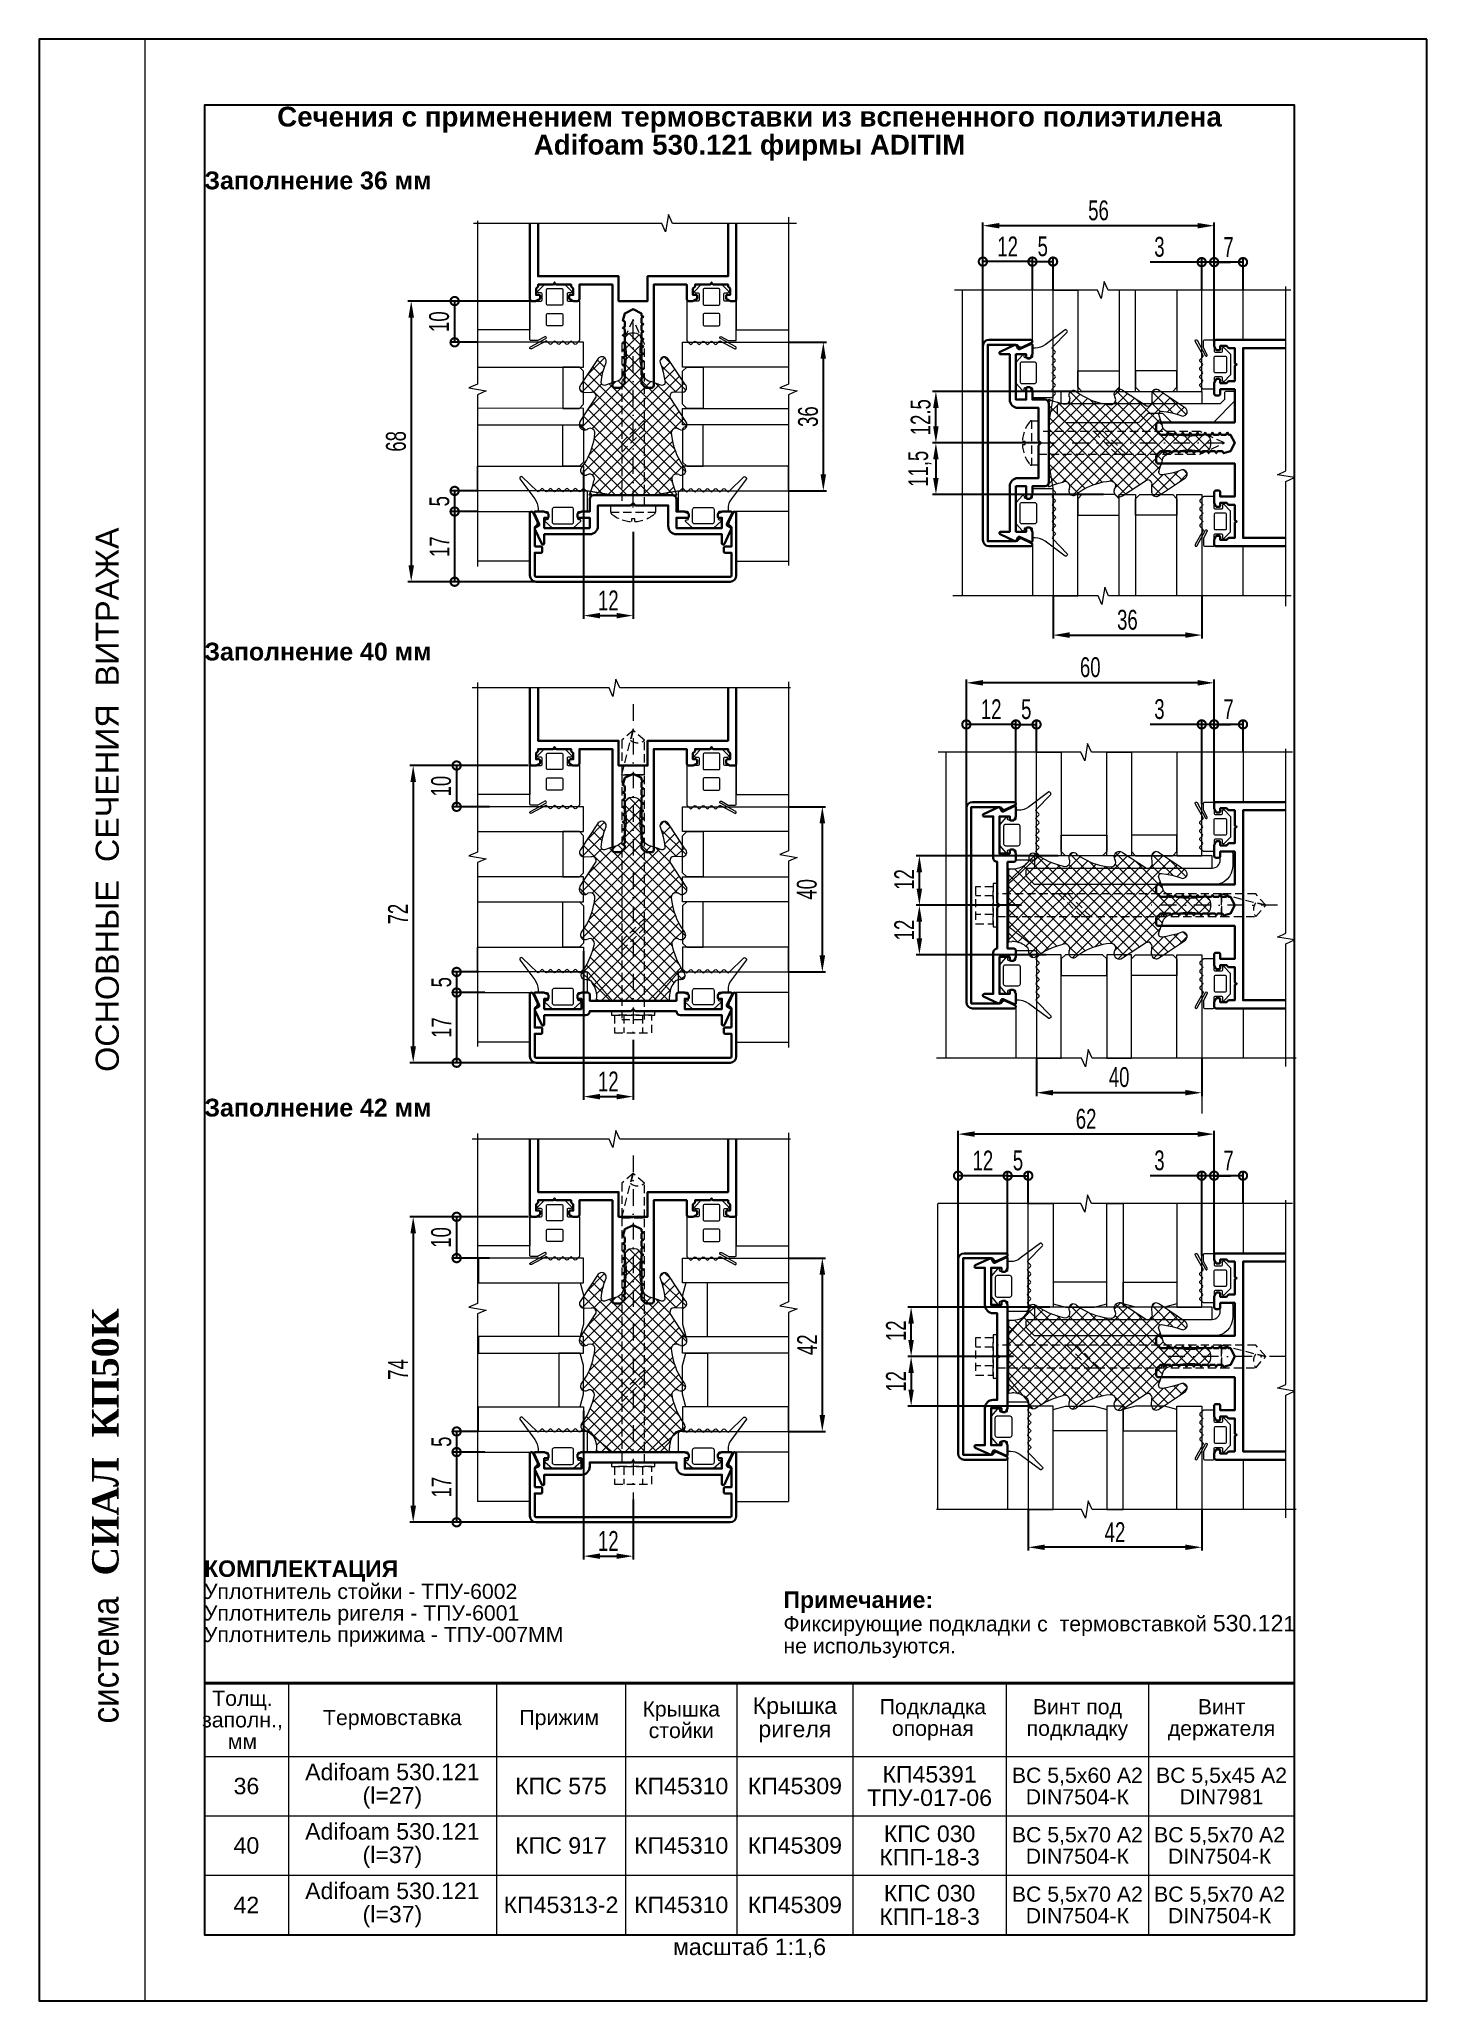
# Model space of a CAD drawing. Extents: x -37 to 8820, y -336 to 478.
# Drawn here: x 3150 to 3360, y 0 to 297 of the extents above; entities that cross this region are included whole.
import ezdxf
from ezdxf.enums import TextEntityAlignment as Align

# ---------------------------------------------------------------- set-up
doc = ezdxf.new("R2010")
doc.units = 0
doc.header["$LTSCALE"] = 5
doc.linetypes.add('DASHDOT', pattern=[1, 0.5, -0.25, 0, -0.25])
doc.linetypes.add('HIDDEN', pattern=[0.375, 0.25, -0.125])
doc.layers.get('0').update_dxf_attribs({"linetype": 'CONTINUOUS', "lineweight": 30})
doc.layers.get('DEFPOINTS').update_dxf_attribs({"linetype": 'CONTINUOUS'})
for name, color, linetype, lineweight in [('1', 6, 'DASHDOT', 13), ('2', 3, 'HIDDEN', 13), ('Dimentions', 5, 'CONTINUOUS', 15), ('Glass', 5, 'CONTINUOUS', 20), ('Ал подклад', 7, 'CONTINUOUS', 20), ('Герлен', 7, 'CONTINUOUS', 60), ('Зигзаг', 1, 'CONTINUOUS', 15), ('Конструкции', 252, 'CONTINUOUS', 20), ('Подкладки', 1, 'CONTINUOUS', 20), ('Рамки', 1, 'CONTINUOUS', 15), ('Текстовый', 7, 'CONTINUOUS', 9), ('Уплотнители', 1, 'CONTINUOUS', 20), ('Штриховка', 1, 'CONTINUOUS', 5)]:
    doc.layers.add(name, color=color, linetype=linetype, lineweight=lineweight)
doc.layers.add('Скрытые', color=14, linetype='CONTINUOUS', plot=False)
doc.styles.add('3', font='RUSS.SHX', dxfattribs={"width": 0.7, "height": 3})
doc.styles.add('Каталожный', font='arial.ttf', dxfattribs={"height": 2.5})
doc.styles.add('Фирм', font='arial.ttf', dxfattribs={"height": 3.5})
doc.styles.add('Фирм5', font='timesbd.ttf', dxfattribs={"height": 4})
doc.dimstyles.new('MX1_6', dxfattribs={"dimtxt": 3, "dimasz": 2.5, "dimexe": 0.5, "dimexo": 0, "dimgap": 0.8, "dimtad": 1, "dimlfac": 1.6, "dimdsep": 46, "dimtxsty": '3', "dimcen": 0, "dimclrd": 256, "dimclre": 256, "dimclrt": 256, "dimaunit": 1, "dimadec": 0, "dimazin": 0, "dimtfac": 1, "dimtmove": 0, "dimatfit": 1, "dimfxl": 1, "dimtvp": 1, "dimtolj": 1, "dimtzin": 0, "dimarcsym": 0})

msp = doc.modelspace()

# ---------------------------------------------------------------- texts
at = {"layer": 'Скрытые', "linetype": 'Continuous', "insert": (3257.5, 7.9386), "char_height": 3.5, "width": 165, "attachment_point": 5, "style": 'Каталожный'}
msp.add_mtext('\\pxqc;{\\H0.71429x;масштаб 1:1,6}', dxfattribs=at)
at = {"layer": 'Текстовый'}
for s, height, style, p in [('ОСНОВНЫЕ  СЕЧЕНИЯ  ВИТРАЖА', 3.5, 'Фирм', (3162.0431, 140.6503)), ('СИАЛ  КП50К', 4, 'Фирм5', (3162, 64.3724))]:
    msp.add_text(s, height=height, rotation=90, dxfattribs=dict(at, style=style)).set_placement(p)
at = {"layer": 'Текстовый', "style": 'Фирм', "width": 0.9}
msp.add_text(' система ', height=4, rotation=90, dxfattribs=at).set_placement((3162, 51.5762), align=Align.CENTER)
at = {"layer": 'Текстовый', "linetype": 'Continuous', "line_spacing_factor": 0.85, "style": 'Каталожный'}
for s, insert, char_height, width, attachment_point in [('{\\fArial|b1|i0|c204|p34;Сечения с применением термовставки из вспененного полиэтилена\\PAdifoam 530.121 фирмы ADITIM}', (3257.5, 282.7033), 3, 165, 5), ('\\P\\pxql;{\\fArial|b1|i0|c204|p34;КОМПЛЕКТАЦИЯ\\P\\pi-2,l2,r-2.0333,se1.0833,t4;\\fArial|b0|i0|c204|p34;\\H0.92x;Уплотнитель стойки - ТПУ-6002\\PУплотнитель ригеля - ТПУ-6001\\PУплотнитель прижима - ТПУ-007ММ}', (3174.934, 70.2198), 2.5, 66.020014, 1), ('\\pxi-2,l2,r-2.0333,se1.0833,ql,t4;{\\fArial|b1|i0|c204|p34;Примечание:\\P\\pi0,l0,r0,s*,q*,tz;\\fArial|b0|i0|c204|p34;\\H0.92x;Фиксирующие подкладки с  термовставкой \\H1.087x;530.12\\H0.92x;1\\H0.99996x; не используются.}', (3262.635, 61.9759), 2.5, 78.949801, 1), ('Толщ.\\Pзаполн.,\\Pмм', (3180.7528, 42.5434), 2.3, 27.25, 5), ('Крышка \\Pстойки', (3247.166, 42.5434), 2.3, 16.841493, 5), ('Крышка ригеля', (3264.3666, 42.5434), 2.5, 17.559599, 5), ('Подкладка опорная', (3285.2506, 42.5434), 2.3, 27.25, 5), ('Винт под подкладку', (3307.1228, 42.5434), 2.3, 21.517616, 5), ('Винт держателя', (3328.9408, 42.5434), 2.3, 22.118398, 5), ('Термовставка', (3203.4487, 42.5434), 2.3, 31.472537, 5), ('Прижим', (3228.6966, 42.5434), 2.3, 27.25, 5), ('Adifoam 530.121 (l=27)', (3203.4487, 32.5), 2.5, 31.472537, 5), ('36', (3181.3562, 32.5), 2.5, 12.712441, 5), ('КПС 575', (3228.9651, 32.5), 2.5, 19.560325, 5), ('КП45310', (3247.166, 32.5), 2.5, 16.841493, 5), ('КП45309', (3264.3666, 32.5), 2.5, 17.559599, 5), ('КП45391\\PТПУ-017-06', (3284.7552, 32.5), 2.5, 23.217592, 5), ('ВС 5,5х60 А2\\PDIN7504-К', (3307.1228, 32.5), 2.3, 21.517616, 5), ('ВС 5,5х45 А2\\PDIN7981', (3328.9408, 32.5), 2.3, 22.118398, 5), ('Adifoam 530.121 (l=37)', (3203.4487, 23.5), 2.5, 31.472537, 5), ('40', (3181.3562, 23.5), 2.5, 12.712441, 5), ('КПС 917', (3228.9651, 23.5), 2.5, 19.560325, 5), ('КП45310', (3247.166, 23.5), 2.5, 16.841493, 5), ('КП45309', (3264.3666, 23.5), 2.5, 17.559599, 5), ('КПС 030\\PКПП-18-3', (3284.7552, 23.5), 2.5, 23.217592, 5), ('ВС 5,5х70 А2\\PDIN7504-К', (3307.1228, 23.5), 2.3, 21.517616, 5), ('ВС 5,5х70 А2\\PDIN7504-К', (3328.6404, 23.5), 2.3, 21.517616, 5), ('Adifoam 530.121 (l=37)', (3203.4487, 14.5), 2.5, 31.472537, 5), ('42', (3181.3562, 14.5), 2.5, 12.712441, 5), ('КП45313-2', (3228.9651, 14.5), 2.5, 19.560325, 5), ('КП45310', (3247.166, 14.5), 2.5, 16.841493, 5), ('КП45309', (3264.3666, 14.5), 2.5, 17.559599, 5), ('КПС 030\\PКПП-18-3', (3284.7552, 14.5), 2.5, 23.217592, 5), ('ВС 5,5х70 А2\\PDIN7504-К', (3307.1228, 14.5), 2.3, 21.517616, 5), ('ВС 5,5х70 А2\\PDIN7504-К', (3328.6404, 14.5), 2.3, 21.517616, 5)]:
    msp.add_mtext(s, dxfattribs=dict(at, insert=insert, char_height=char_height, width=width, attachment_point=attachment_point))
at = {"layer": 'Текстовый', "linetype": 'Continuous', "char_height": 2.7, "width": 42.664921, "attachment_point": 1, "style": 'Каталожный'}
for s, insert in [('\\pxql;{\\fArial|b1|i0|c204|p34;Заполнение 36 мм}', (3175, 276.9734)), ('\\pxql;{\\fArial|b1|i0|c204|p34;Заполнение 40 мм}', (3175, 205.6346)), ('\\pxql;{\\fArial|b1|i0|c204|p34;Заполнение 42 мм}', (3175, 136.5847))]:
    msp.add_mtext(s, dxfattribs=dict(at, insert=insert))

# ---------------------------------------------------------------- blocks, each defined once
blk = doc.blocks.new('*D1285')
at = {"layer": 'DEFPOINTS', "color": 0, "linetype": 'Continuous', "transparency": 16777216}
for p in [(3263.42, 251.11), (3263.42, 228.61), (3268.67, 228.61)]:
    blk.add_point(p, dxfattribs=at)
at = {"layer": 'Dimentions', "linetype": 'Continuous', "lineweight": -2, "transparency": 16777216}
for p, q in [((3263.42, 251.11), (3269.17, 251.11)), ((3268.67, 248.61), (3268.67, 231.11)), ((3263.42, 228.61), (3269.17, 228.61))]:
    blk.add_line(p, q, dxfattribs=at)
at = {"layer": 'Dimentions', "linetype": 'Continuous', "transparency": 16777216}
for points in [[(3268.25, 248.61), (3269.08, 248.61), (3268.67, 251.11)], [(3268.25, 231.11), (3269.08, 231.11), (3268.67, 228.61)]]:
    blk.add_solid(points, dxfattribs=at)
at = {"layer": 'Dimentions', "linetype": 'Continuous', "transparency": 16777216, "insert": (3266.37, 239.86), "char_height": 3, "attachment_point": 5, "rotation": 90, "style": '3'}
blk.add_mtext('\\A1;36', dxfattribs=at)
blk = doc.blocks.new('_DotSmall')
at = {"color": 0, "linetype": 'ByBlock', "const_width": 0.5}
blk.add_lwpolyline([(-0.0625, 0, 1), (0.0625, 0, 1)], format="xyb", close=True, dxfattribs=at)
blk = doc.blocks.new('*D1286')
at = {"layer": 'DEFPOINTS', "color": 0, "linetype": 'Continuous', "transparency": 16777216}
for p in [(3216.33, 228.61), (3212.87, 225.49), (3216.33, 225.49)]:
    blk.add_point(p, dxfattribs=at)
at = {"layer": 'Dimentions', "linetype": 'Continuous', "lineweight": -2, "transparency": 16777216}
for p, q in [((3216.33, 228.61), (3212.37, 228.61)), ((3212.87, 228.61), (3212.87, 225.49)), ((3216.33, 225.49), (3212.37, 225.49))]:
    blk.add_line(p, q, dxfattribs=at)
at = {"layer": 'Dimentions', "linetype": 'Continuous', "lineweight": -2, "transparency": 16777216, "xscale": 2.5, "yscale": 2.5, "zscale": 2.5}
for p, rotation in [((3212.87, 228.61), 90), ((3212.87, 225.49), 270)]:
    blk.add_blockref('_DotSmall', p, dxfattribs=dict(at, rotation=rotation))
at = {"layer": 'Dimentions', "linetype": 'Continuous', "transparency": 16777216, "insert": (3210.57, 227.05), "char_height": 3, "attachment_point": 5, "rotation": 90, "style": '3'}
blk.add_mtext('\\A1;5', dxfattribs=at)
blk = doc.blocks.new('*D1287')
at = {"layer": 'DEFPOINTS', "color": 0, "linetype": 'Continuous', "transparency": 16777216}
for p in [(3216.33, 225.49), (3212.87, 214.86), (3226.32, 214.86)]:
    blk.add_point(p, dxfattribs=at)
at = {"layer": 'Dimentions', "linetype": 'Continuous', "lineweight": -2, "transparency": 16777216}
for p, q in [((3216.33, 225.49), (3212.37, 225.49)), ((3212.87, 225.49), (3212.87, 214.86)), ((3226.32, 214.86), (3212.37, 214.86))]:
    blk.add_line(p, q, dxfattribs=at)
at = {"layer": 'Dimentions', "linetype": 'Continuous', "lineweight": -2, "transparency": 16777216, "xscale": 2.5, "yscale": 2.5, "zscale": 2.5}
for p, rotation in [((3212.87, 225.49), 90), ((3212.87, 214.86), 270)]:
    blk.add_blockref('_DotSmall', p, dxfattribs=dict(at, rotation=rotation))
at = {"layer": 'Dimentions', "linetype": 'Continuous', "transparency": 16777216, "insert": (3210.57, 220.17), "char_height": 3, "attachment_point": 5, "rotation": 90, "style": '3'}
blk.add_mtext('\\A1;17', dxfattribs=at)
blk = doc.blocks.new('*D1288')
at = {"layer": 'DEFPOINTS', "color": 0, "linetype": 'Continuous', "transparency": 16777216}
for p in [(3224.25, 257.36), (3212.87, 251.11), (3216.33, 251.11)]:
    blk.add_point(p, dxfattribs=at)
at = {"layer": 'Dimentions', "linetype": 'Continuous', "lineweight": -2, "transparency": 16777216}
for p, q in [((3224.25, 257.36), (3212.37, 257.36)), ((3212.87, 257.36), (3212.87, 251.11)), ((3216.33, 251.11), (3212.37, 251.11))]:
    blk.add_line(p, q, dxfattribs=at)
at = {"layer": 'Dimentions', "linetype": 'Continuous', "lineweight": -2, "transparency": 16777216, "xscale": 2.5, "yscale": 2.5, "zscale": 2.5}
for p, rotation in [((3212.87, 257.36), 90), ((3212.87, 251.11), 270)]:
    blk.add_blockref('_DotSmall', p, dxfattribs=dict(at, rotation=rotation))
at = {"layer": 'Dimentions', "linetype": 'Continuous', "transparency": 16777216, "insert": (3210.53, 254.24), "char_height": 3, "attachment_point": 5, "rotation": 90, "style": '3'}
blk.add_mtext('\\A1;10', dxfattribs=at)
blk = doc.blocks.new('*D1289')
at = {"layer": 'DEFPOINTS', "color": 0, "linetype": 'Continuous', "transparency": 16777216}
for p in [(3216.54, 257.36), (3206.3, 214.86), (3226.95, 214.86)]:
    blk.add_point(p, dxfattribs=at)
at = {"layer": 'Dimentions', "linetype": 'Continuous', "lineweight": -2, "transparency": 16777216}
for p, q in [((3216.54, 257.36), (3205.8, 257.36)), ((3206.3, 254.86), (3206.3, 217.36)), ((3226.95, 214.86), (3205.8, 214.86))]:
    blk.add_line(p, q, dxfattribs=at)
at = {"layer": 'Dimentions', "linetype": 'Continuous', "transparency": 16777216}
for points in [[(3205.88, 254.86), (3206.72, 254.86), (3206.3, 257.36)], [(3205.88, 217.36), (3206.72, 217.36), (3206.3, 214.86)]]:
    blk.add_solid(points, dxfattribs=at)
at = {"layer": 'Dimentions', "linetype": 'Continuous', "transparency": 16777216, "insert": (3204, 236.11), "char_height": 3, "attachment_point": 5, "rotation": 90, "style": '3'}
blk.add_mtext('\\A1;68', dxfattribs=at)
blk = doc.blocks.new('*D1290')
at = {"layer": 'DEFPOINTS', "color": 0, "linetype": 'Continuous', "transparency": 16777216}
for p in [(3292.82, 263.33), (3300.32, 259.02), (3292.82, 249.07)]:
    blk.add_point(p, dxfattribs=at)
at = {"layer": 'Dimentions', "linetype": 'Continuous', "lineweight": -2, "transparency": 16777216}
for p, q in [((3292.82, 249.07), (3292.82, 263.83)), ((3300.32, 263.33), (3292.82, 263.33)), ((3300.32, 259.02), (3300.32, 263.83))]:
    blk.add_line(p, q, dxfattribs=at)
at = {"layer": 'Dimentions', "linetype": 'Continuous', "lineweight": -2, "transparency": 16777216, "xscale": 2.5, "yscale": 2.5, "zscale": 2.5, "rotation": 180}
blk.add_blockref('_DotSmall', (3292.82, 263.33), dxfattribs=at)
at = {"layer": 'Dimentions', "linetype": 'Continuous', "lineweight": -2, "transparency": 16777216, "xscale": 2.5, "yscale": 2.5, "zscale": 2.5}
blk.add_blockref('_DotSmall', (3300.32, 263.33), dxfattribs=at)
at = {"layer": 'Dimentions', "linetype": 'Continuous', "transparency": 16777216, "insert": (3296.57, 265.63), "char_height": 3, "attachment_point": 5, "style": '3'}
blk.add_mtext('\\A1;12', dxfattribs=at)
blk = doc.blocks.new('*D1291')
at = {"layer": 'DEFPOINTS', "color": 0, "linetype": 'Continuous', "transparency": 16777216}
for p in [(3327.82, 263.25), (3325.94, 259.02), (3327.82, 251.18)]:
    blk.add_point(p, dxfattribs=at)
at = {"layer": 'Dimentions', "linetype": 'Continuous', "lineweight": -2, "transparency": 16777216}
for p, q in [((3325.94, 263.25), (3318.14, 263.25)), ((3325.94, 259.02), (3325.94, 263.75)), ((3327.82, 263.25), (3325.94, 263.25)), ((3327.82, 251.18), (3327.82, 263.75)), ((3327.82, 263.25), (3330.32, 263.25))]:
    blk.add_line(p, q, dxfattribs=at)
at = {"layer": 'Dimentions', "linetype": 'Continuous', "lineweight": -2, "transparency": 16777216, "xscale": 2.5, "yscale": 2.5, "zscale": 2.5}
blk.add_blockref('_DotSmall', (3325.94, 263.25), dxfattribs=at)
at = {"layer": 'Dimentions', "linetype": 'Continuous', "lineweight": -2, "transparency": 16777216, "xscale": 2.5, "yscale": 2.5, "zscale": 2.5, "rotation": 180}
blk.add_blockref('_DotSmall', (3327.82, 263.25), dxfattribs=at)
at = {"layer": 'Dimentions', "linetype": 'Continuous', "transparency": 16777216, "insert": (3319.54, 265.55), "char_height": 3, "attachment_point": 5, "style": '3'}
blk.add_mtext('\\A1;3', dxfattribs=at)
blk = doc.blocks.new('*D1292')
at = {"layer": 'DEFPOINTS', "color": 0, "linetype": 'Continuous', "transparency": 16777216}
for p in [(3292.82, 268.77), (3292.82, 259.02), (3327.82, 259.02)]:
    blk.add_point(p, dxfattribs=at)
at = {"layer": 'Dimentions', "linetype": 'Continuous', "lineweight": -2, "transparency": 16777216}
for p, q in [((3292.82, 259.02), (3292.82, 269.27)), ((3325.32, 268.77), (3295.32, 268.77)), ((3327.82, 259.02), (3327.82, 269.27))]:
    blk.add_line(p, q, dxfattribs=at)
at = {"layer": 'Dimentions', "linetype": 'Continuous', "transparency": 16777216}
for points in [[(3295.32, 269.18), (3295.32, 268.35), (3292.82, 268.77)], [(3325.32, 269.18), (3325.32, 268.35), (3327.82, 268.77)]]:
    blk.add_solid(points, dxfattribs=at)
at = {"layer": 'Dimentions', "linetype": 'Continuous', "transparency": 16777216, "insert": (3310.32, 271.07), "char_height": 3, "attachment_point": 5, "style": '3'}
blk.add_mtext('\\A1;56', dxfattribs=at)
blk = doc.blocks.new('*D1293')
at = {"layer": 'DEFPOINTS', "color": 0, "linetype": 'Continuous', "transparency": 16777216}
for p in [(3303.44, 212.71), (3325.94, 212.71), (3325.94, 206.78)]:
    blk.add_point(p, dxfattribs=at)
at = {"layer": 'Dimentions', "linetype": 'Continuous', "lineweight": -2, "transparency": 16777216}
for p, q in [((3303.44, 212.71), (3303.44, 206.28)), ((3325.94, 212.71), (3325.94, 206.28)), ((3305.94, 206.78), (3323.44, 206.78))]:
    blk.add_line(p, q, dxfattribs=at)
at = {"layer": 'Dimentions', "linetype": 'Continuous', "transparency": 16777216}
for points in [[(3305.94, 207.2), (3305.94, 206.36), (3303.44, 206.78)], [(3323.44, 207.2), (3323.44, 206.36), (3325.94, 206.78)]]:
    blk.add_solid(points, dxfattribs=at)
at = {"layer": 'Dimentions', "linetype": 'Continuous', "transparency": 16777216, "insert": (3314.69, 209.08), "char_height": 3, "attachment_point": 5, "style": '3'}
blk.add_mtext('\\A1;36', dxfattribs=at)
blk = doc.blocks.new('*D1294')
at = {"layer": 'DEFPOINTS', "color": 0, "linetype": 'Continuous', "transparency": 16777216}
for p in [(3303.44, 263.33), (3300.32, 259.02), (3303.44, 259.02)]:
    blk.add_point(p, dxfattribs=at)
at = {"layer": 'Dimentions', "linetype": 'Continuous', "lineweight": -2, "transparency": 16777216}
for p, q in [((3300.32, 259.02), (3300.32, 263.83)), ((3300.32, 263.33), (3303.44, 263.33)), ((3303.44, 259.02), (3303.44, 263.83))]:
    blk.add_line(p, q, dxfattribs=at)
at = {"layer": 'Dimentions', "linetype": 'Continuous', "lineweight": -2, "transparency": 16777216, "xscale": 2.5, "yscale": 2.5, "zscale": 2.5, "rotation": 180}
blk.add_blockref('_DotSmall', (3300.32, 263.33), dxfattribs=at)
at = {"layer": 'Dimentions', "linetype": 'Continuous', "lineweight": -2, "transparency": 16777216, "xscale": 2.5, "yscale": 2.5, "zscale": 2.5}
blk.add_blockref('_DotSmall', (3303.44, 263.33), dxfattribs=at)
at = {"layer": 'Dimentions', "linetype": 'Continuous', "transparency": 16777216, "insert": (3301.88, 265.63), "char_height": 3, "attachment_point": 5, "style": '3'}
blk.add_mtext('\\A1;5', dxfattribs=at)
blk = doc.blocks.new('*D1295')
at = {"layer": 'DEFPOINTS', "color": 0, "linetype": 'Continuous', "transparency": 16777216}
for p in [(3327.82, 263.25), (3327.82, 259.02), (3332.19, 259.02)]:
    blk.add_point(p, dxfattribs=at)
at = {"layer": 'Dimentions', "linetype": 'Continuous', "lineweight": -2, "transparency": 16777216}
for p, q in [((3327.82, 259.02), (3327.82, 263.75)), ((3332.19, 263.25), (3327.82, 263.25)), ((3332.19, 259.02), (3332.19, 263.75))]:
    blk.add_line(p, q, dxfattribs=at)
at = {"layer": 'Dimentions', "linetype": 'Continuous', "lineweight": -2, "transparency": 16777216, "xscale": 2.5, "yscale": 2.5, "zscale": 2.5, "rotation": 180}
blk.add_blockref('_DotSmall', (3327.82, 263.25), dxfattribs=at)
at = {"layer": 'Dimentions', "linetype": 'Continuous', "lineweight": -2, "transparency": 16777216, "xscale": 2.5, "yscale": 2.5, "zscale": 2.5}
blk.add_blockref('_DotSmall', (3332.19, 263.25), dxfattribs=at)
at = {"layer": 'Dimentions', "linetype": 'Continuous', "transparency": 16777216, "insert": (3330, 265.55), "char_height": 3, "attachment_point": 5, "style": '3'}
blk.add_mtext('\\A1;7', dxfattribs=at)
blk = doc.blocks.new('*D1296')
at = {"layer": 'DEFPOINTS', "color": 0, "linetype": 'Continuous', "transparency": 16777216}
for p in [(3285.71, 243.68), (3306.7, 243.68), (3301.18, 235.87)]:
    blk.add_point(p, dxfattribs=at)
at = {"layer": 'Dimentions', "linetype": 'Continuous', "lineweight": -2, "transparency": 16777216}
for p, q in [((3306.7, 243.68), (3285.21, 243.68)), ((3285.71, 238.37), (3285.71, 241.18)), ((3301.18, 235.87), (3285.21, 235.87))]:
    blk.add_line(p, q, dxfattribs=at)
at = {"layer": 'Dimentions', "linetype": 'Continuous', "transparency": 16777216}
for points in [[(3285.29, 241.18), (3286.12, 241.18), (3285.71, 243.68)], [(3285.29, 238.37), (3286.12, 238.37), (3285.71, 235.87)]]:
    blk.add_solid(points, dxfattribs=at)
at = {"layer": 'Dimentions', "linetype": 'Continuous', "transparency": 16777216, "insert": (3283.41, 239.77), "char_height": 3, "attachment_point": 5, "rotation": 90, "style": '3'}
blk.add_mtext('\\A1;12.5', dxfattribs=at)
blk = doc.blocks.new('*D1297')
at = {"layer": 'DEFPOINTS', "color": 0, "linetype": 'Continuous', "transparency": 16777216}
for p in [(3301.18, 235.87), (3285.71, 228.06), (3311.07, 228.06)]:
    blk.add_point(p, dxfattribs=at)
at = {"layer": 'Dimentions', "linetype": 'Continuous', "lineweight": -2, "transparency": 16777216}
for p, q in [((3301.18, 235.87), (3285.21, 235.87)), ((3285.71, 233.37), (3285.71, 230.56)), ((3311.07, 228.06), (3285.21, 228.06))]:
    blk.add_line(p, q, dxfattribs=at)
at = {"layer": 'Dimentions', "linetype": 'Continuous', "transparency": 16777216}
for points in [[(3285.29, 233.37), (3286.12, 233.37), (3285.71, 235.87)], [(3285.29, 230.56), (3286.12, 230.56), (3285.71, 228.06)]]:
    blk.add_solid(points, dxfattribs=at)
at = {"layer": 'Dimentions', "linetype": 'Continuous', "transparency": 16777216, "insert": (3283.3, 231.96), "char_height": 3, "attachment_point": 5, "rotation": 90, "style": '3'}
blk.add_mtext('\\A1;11,5', dxfattribs=at)
blk = doc.blocks.new('*D1298')
at = {"layer": 'DEFPOINTS', "color": 0, "linetype": 'Continuous', "transparency": 16777216}
for p in [(3232.38, 231.74), (3239.88, 222.42), (3239.88, 209.73)]:
    blk.add_point(p, dxfattribs=at)
at = {"layer": 'Dimentions', "linetype": 'Continuous', "lineweight": -2, "transparency": 16777216}
for p, q in [((3232.38, 231.74), (3232.38, 209.23)), ((3239.88, 222.42), (3239.88, 209.23)), ((3234.88, 209.73), (3237.38, 209.73))]:
    blk.add_line(p, q, dxfattribs=at)
at = {"layer": 'Dimentions', "linetype": 'Continuous', "transparency": 16777216}
for points in [[(3234.88, 210.14), (3234.88, 209.31), (3232.38, 209.73)], [(3237.38, 210.14), (3237.38, 209.31), (3239.88, 209.73)]]:
    blk.add_solid(points, dxfattribs=at)
at = {"layer": 'Dimentions', "linetype": 'Continuous', "transparency": 16777216, "insert": (3236.13, 212.03), "char_height": 3, "attachment_point": 5, "style": '3'}
blk.add_mtext('\\A1;12', dxfattribs=at)
blk = doc.blocks.new('*D1341')
at = {"layer": 'DEFPOINTS', "color": 0, "linetype": 'Continuous', "transparency": 16777216}
for p in [(3263.42, 180.78), (3263.42, 155.78), (3268.52, 155.78)]:
    blk.add_point(p, dxfattribs=at)
at = {"layer": 'Dimentions', "linetype": 'Continuous', "lineweight": -2, "transparency": 16777216}
for p, q in [((3263.42, 180.78), (3269.02, 180.78)), ((3268.52, 178.28), (3268.52, 158.28)), ((3263.42, 155.78), (3269.02, 155.78))]:
    blk.add_line(p, q, dxfattribs=at)
at = {"layer": 'Dimentions', "linetype": 'Continuous', "transparency": 16777216}
for points in [[(3268.1, 178.28), (3268.94, 178.28), (3268.52, 180.78)], [(3268.1, 158.28), (3268.94, 158.28), (3268.52, 155.78)]]:
    blk.add_solid(points, dxfattribs=at)
at = {"layer": 'Dimentions', "linetype": 'Continuous', "transparency": 16777216, "insert": (3266.18, 168.28), "char_height": 3, "attachment_point": 5, "rotation": 90, "style": '3'}
blk.add_mtext('\\A1;40', dxfattribs=at)
blk = doc.blocks.new('*D1342')
at = {"layer": 'DEFPOINTS', "color": 0, "linetype": 'Continuous', "transparency": 16777216}
for p in [(3216.46, 155.78), (3213.17, 152.66), (3217.45, 152.66)]:
    blk.add_point(p, dxfattribs=at)
at = {"layer": 'Dimentions', "linetype": 'Continuous', "lineweight": -2, "transparency": 16777216}
for p, q in [((3216.46, 155.78), (3212.67, 155.78)), ((3213.17, 155.78), (3213.17, 152.66)), ((3217.45, 152.66), (3212.67, 152.66))]:
    blk.add_line(p, q, dxfattribs=at)
at = {"layer": 'Dimentions', "linetype": 'Continuous', "lineweight": -2, "transparency": 16777216, "xscale": 2.5, "yscale": 2.5, "zscale": 2.5}
for p, rotation in [((3213.17, 155.78), 90), ((3213.17, 152.66), 270)]:
    blk.add_blockref('_DotSmall', p, dxfattribs=dict(at, rotation=rotation))
at = {"layer": 'Dimentions', "linetype": 'Continuous', "transparency": 16777216, "insert": (3210.87, 154.22), "char_height": 3, "attachment_point": 5, "rotation": 90, "style": '3'}
blk.add_mtext('\\A1;5', dxfattribs=at)
blk = doc.blocks.new('*D1343')
at = {"layer": 'DEFPOINTS', "color": 0, "linetype": 'Continuous', "transparency": 16777216}
for p in [(3217.45, 152.66), (3213.17, 142.03), (3226.13, 142.03)]:
    blk.add_point(p, dxfattribs=at)
at = {"layer": 'Dimentions', "linetype": 'Continuous', "lineweight": -2, "transparency": 16777216}
for p, q in [((3217.45, 152.66), (3212.67, 152.66)), ((3213.17, 152.66), (3213.17, 142.03)), ((3226.13, 142.03), (3212.67, 142.03))]:
    blk.add_line(p, q, dxfattribs=at)
at = {"layer": 'Dimentions', "linetype": 'Continuous', "lineweight": -2, "transparency": 16777216, "xscale": 2.5, "yscale": 2.5, "zscale": 2.5}
for p, rotation in [((3213.17, 152.66), 90), ((3213.17, 142.03), 270)]:
    blk.add_blockref('_DotSmall', p, dxfattribs=dict(at, rotation=rotation))
at = {"layer": 'Dimentions', "linetype": 'Continuous', "transparency": 16777216, "insert": (3210.87, 147.35), "char_height": 3, "attachment_point": 5, "rotation": 90, "style": '3'}
blk.add_mtext('\\A1;17', dxfattribs=at)
blk = doc.blocks.new('*D1344')
at = {"layer": 'DEFPOINTS', "color": 0, "linetype": 'Continuous', "transparency": 16777216}
for p in [(3224.06, 187.03), (3213.17, 180.78), (3218.13, 180.78)]:
    blk.add_point(p, dxfattribs=at)
at = {"layer": 'Dimentions', "linetype": 'Continuous', "lineweight": -2, "transparency": 16777216}
for p, q in [((3224.06, 187.03), (3212.67, 187.03)), ((3213.17, 187.03), (3213.17, 180.78)), ((3218.13, 180.78), (3212.67, 180.78))]:
    blk.add_line(p, q, dxfattribs=at)
at = {"layer": 'Dimentions', "linetype": 'Continuous', "lineweight": -2, "transparency": 16777216, "xscale": 2.5, "yscale": 2.5, "zscale": 2.5}
for p, rotation in [((3213.17, 187.03), 90), ((3213.17, 180.78), 270)]:
    blk.add_blockref('_DotSmall', p, dxfattribs=dict(at, rotation=rotation))
at = {"layer": 'Dimentions', "linetype": 'Continuous', "transparency": 16777216, "insert": (3210.83, 183.91), "char_height": 3, "attachment_point": 5, "rotation": 90, "style": '3'}
blk.add_mtext('\\A1;10', dxfattribs=at)
blk = doc.blocks.new('*D1345')
at = {"layer": 'DEFPOINTS', "color": 0, "linetype": 'Continuous', "transparency": 16777216}
for p in [(3216.46, 187.03), (3206.6, 142.03), (3225.19, 142.03)]:
    blk.add_point(p, dxfattribs=at)
at = {"layer": 'Dimentions', "linetype": 'Continuous', "lineweight": -2, "transparency": 16777216}
for p, q in [((3216.46, 187.03), (3206.1, 187.03)), ((3206.6, 184.53), (3206.6, 144.53)), ((3225.19, 142.03), (3206.1, 142.03))]:
    blk.add_line(p, q, dxfattribs=at)
at = {"layer": 'Dimentions', "linetype": 'Continuous', "transparency": 16777216}
for points in [[(3206.18, 184.53), (3207.02, 184.53), (3206.6, 187.03)], [(3206.18, 144.53), (3207.02, 144.53), (3206.6, 142.03)]]:
    blk.add_solid(points, dxfattribs=at)
at = {"layer": 'Dimentions', "linetype": 'Continuous', "transparency": 16777216, "insert": (3204.3, 164.53), "char_height": 3, "attachment_point": 5, "rotation": 90, "style": '3'}
blk.add_mtext('\\A1;72', dxfattribs=at)
blk = doc.blocks.new('*D1346')
at = {"layer": 'DEFPOINTS', "color": 0, "linetype": 'Continuous', "transparency": 16777216}
for p in [(3300.94, 193.25), (3300.94, 189.03), (3297.82, 180.69)]:
    blk.add_point(p, dxfattribs=at)
at = {"layer": 'Dimentions', "linetype": 'Continuous', "lineweight": -2, "transparency": 16777216}
for p, q in [((3297.82, 180.69), (3297.82, 193.75)), ((3297.82, 193.25), (3300.94, 193.25)), ((3300.94, 189.03), (3300.94, 193.75))]:
    blk.add_line(p, q, dxfattribs=at)
at = {"layer": 'Dimentions', "linetype": 'Continuous', "lineweight": -2, "transparency": 16777216, "xscale": 2.5, "yscale": 2.5, "zscale": 2.5, "rotation": 180}
blk.add_blockref('_DotSmall', (3297.82, 193.25), dxfattribs=at)
at = {"layer": 'Dimentions', "linetype": 'Continuous', "lineweight": -2, "transparency": 16777216, "xscale": 2.5, "yscale": 2.5, "zscale": 2.5}
blk.add_blockref('_DotSmall', (3300.94, 193.25), dxfattribs=at)
at = {"layer": 'Dimentions', "linetype": 'Continuous', "transparency": 16777216, "insert": (3299.38, 195.55), "char_height": 3, "attachment_point": 5, "style": '3'}
blk.add_mtext('\\A1;5', dxfattribs=at)
blk = doc.blocks.new('*D1347')
at = {"layer": 'DEFPOINTS', "color": 0, "linetype": 'Continuous', "transparency": 16777216}
for p in [(3300.94, 142.72), (3325.94, 142.72), (3300.94, 137.49)]:
    blk.add_point(p, dxfattribs=at)
at = {"layer": 'Dimentions', "linetype": 'Continuous', "lineweight": -2, "transparency": 16777216}
for p, q in [((3300.94, 142.72), (3300.94, 136.99)), ((3325.94, 142.72), (3325.94, 136.99)), ((3323.44, 137.49), (3303.44, 137.49))]:
    blk.add_line(p, q, dxfattribs=at)
at = {"layer": 'Dimentions', "linetype": 'Continuous', "transparency": 16777216}
for points in [[(3303.44, 137.91), (3303.44, 137.08), (3300.94, 137.49)], [(3323.44, 137.91), (3323.44, 137.08), (3325.94, 137.49)]]:
    blk.add_solid(points, dxfattribs=at)
at = {"layer": 'Dimentions', "linetype": 'Continuous', "transparency": 16777216, "insert": (3313.44, 139.84), "char_height": 3, "attachment_point": 5, "style": '3'}
blk.add_mtext('\\A1;40', dxfattribs=at)
blk = doc.blocks.new('*D1348')
at = {"layer": 'DEFPOINTS', "color": 0, "linetype": 'Continuous', "transparency": 16777216}
for p in [(3325.94, 193.26), (3325.94, 181.19), (3327.82, 181.19)]:
    blk.add_point(p, dxfattribs=at)
at = {"layer": 'Dimentions', "linetype": 'Continuous', "lineweight": -2, "transparency": 16777216}
for p, q in [((3325.94, 193.26), (3318.14, 193.26)), ((3325.94, 181.19), (3325.94, 193.76)), ((3327.82, 193.26), (3325.94, 193.26)), ((3327.82, 181.19), (3327.82, 193.76)), ((3327.82, 193.26), (3330.32, 193.26))]:
    blk.add_line(p, q, dxfattribs=at)
at = {"layer": 'Dimentions', "linetype": 'Continuous', "lineweight": -2, "transparency": 16777216, "xscale": 2.5, "yscale": 2.5, "zscale": 2.5}
blk.add_blockref('_DotSmall', (3325.94, 193.26), dxfattribs=at)
at = {"layer": 'Dimentions', "linetype": 'Continuous', "lineweight": -2, "transparency": 16777216, "xscale": 2.5, "yscale": 2.5, "zscale": 2.5, "rotation": 180}
blk.add_blockref('_DotSmall', (3327.82, 193.26), dxfattribs=at)
at = {"layer": 'Dimentions', "linetype": 'Continuous', "transparency": 16777216, "insert": (3319.54, 195.56), "char_height": 3, "attachment_point": 5, "style": '3'}
blk.add_mtext('\\A1;3', dxfattribs=at)
blk = doc.blocks.new('*D1349')
at = {"layer": 'DEFPOINTS', "color": 0, "linetype": 'Continuous', "transparency": 16777216}
for p in [(3290.32, 199.55), (3327.82, 189.03), (3290.32, 180.56)]:
    blk.add_point(p, dxfattribs=at)
at = {"layer": 'Dimentions', "linetype": 'Continuous', "lineweight": -2, "transparency": 16777216}
for p, q in [((3290.32, 180.56), (3290.32, 200.05)), ((3325.32, 199.55), (3292.82, 199.55)), ((3327.82, 189.03), (3327.82, 200.05))]:
    blk.add_line(p, q, dxfattribs=at)
at = {"layer": 'Dimentions', "linetype": 'Continuous', "transparency": 16777216}
for points in [[(3292.82, 199.97), (3292.82, 199.14), (3290.32, 199.55)], [(3325.32, 199.97), (3325.32, 199.14), (3327.82, 199.55)]]:
    blk.add_solid(points, dxfattribs=at)
at = {"layer": 'Dimentions', "linetype": 'Continuous', "transparency": 16777216, "insert": (3309.07, 201.9), "char_height": 3, "attachment_point": 5, "style": '3'}
blk.add_mtext('\\A1;60', dxfattribs=at)
blk = doc.blocks.new('*D1350')
at = {"layer": 'DEFPOINTS', "color": 0, "linetype": 'Continuous', "transparency": 16777216}
for p in [(3290.32, 193.25), (3297.82, 188.47), (3290.32, 178.81)]:
    blk.add_point(p, dxfattribs=at)
at = {"layer": 'Dimentions', "linetype": 'Continuous', "lineweight": -2, "transparency": 16777216}
for p, q in [((3290.32, 178.81), (3290.32, 193.75)), ((3297.82, 193.25), (3290.32, 193.25)), ((3297.82, 188.47), (3297.82, 193.75))]:
    blk.add_line(p, q, dxfattribs=at)
at = {"layer": 'Dimentions', "linetype": 'Continuous', "lineweight": -2, "transparency": 16777216, "xscale": 2.5, "yscale": 2.5, "zscale": 2.5, "rotation": 180}
blk.add_blockref('_DotSmall', (3290.32, 193.25), dxfattribs=at)
at = {"layer": 'Dimentions', "linetype": 'Continuous', "lineweight": -2, "transparency": 16777216, "xscale": 2.5, "yscale": 2.5, "zscale": 2.5}
blk.add_blockref('_DotSmall', (3297.82, 193.25), dxfattribs=at)
at = {"layer": 'Dimentions', "linetype": 'Continuous', "transparency": 16777216, "insert": (3294.07, 195.55), "char_height": 3, "attachment_point": 5, "style": '3'}
blk.add_mtext('\\A1;12', dxfattribs=at)
blk = doc.blocks.new('*D1351')
at = {"layer": 'DEFPOINTS', "color": 0, "linetype": 'Continuous', "transparency": 16777216}
for p in [(3327.82, 193.26), (3327.82, 189.49), (3332.19, 189.03)]:
    blk.add_point(p, dxfattribs=at)
at = {"layer": 'Dimentions', "linetype": 'Continuous', "lineweight": -2, "transparency": 16777216}
for p, q in [((3327.82, 189.49), (3327.82, 193.76)), ((3332.19, 193.26), (3327.82, 193.26)), ((3332.19, 189.03), (3332.19, 193.76))]:
    blk.add_line(p, q, dxfattribs=at)
at = {"layer": 'Dimentions', "linetype": 'Continuous', "lineweight": -2, "transparency": 16777216, "xscale": 2.5, "yscale": 2.5, "zscale": 2.5, "rotation": 180}
blk.add_blockref('_DotSmall', (3327.82, 193.26), dxfattribs=at)
at = {"layer": 'Dimentions', "linetype": 'Continuous', "lineweight": -2, "transparency": 16777216, "xscale": 2.5, "yscale": 2.5, "zscale": 2.5}
blk.add_blockref('_DotSmall', (3332.19, 193.26), dxfattribs=at)
at = {"layer": 'Dimentions', "linetype": 'Continuous', "transparency": 16777216, "insert": (3330, 195.56), "char_height": 3, "attachment_point": 5, "style": '3'}
blk.add_mtext('\\A1;7', dxfattribs=at)
blk = doc.blocks.new('*D1352')
at = {"layer": 'DEFPOINTS', "color": 0, "linetype": 'Continuous', "transparency": 16777216}
for p in [(3232.38, 158.91), (3239.88, 145.48), (3239.88, 136.9)]:
    blk.add_point(p, dxfattribs=at)
at = {"layer": 'Dimentions', "linetype": 'Continuous', "lineweight": -2, "transparency": 16777216}
for p, q in [((3232.38, 158.91), (3232.38, 136.4)), ((3239.88, 145.48), (3239.88, 136.4)), ((3234.88, 136.9), (3237.38, 136.9))]:
    blk.add_line(p, q, dxfattribs=at)
at = {"layer": 'Dimentions', "linetype": 'Continuous', "transparency": 16777216}
for points in [[(3234.88, 137.31), (3234.88, 136.48), (3232.38, 136.9)], [(3237.38, 137.31), (3237.38, 136.48), (3239.88, 136.9)]]:
    blk.add_solid(points, dxfattribs=at)
at = {"layer": 'Dimentions', "linetype": 'Continuous', "transparency": 16777216, "insert": (3236.13, 139.2), "char_height": 3, "attachment_point": 5, "style": '3'}
blk.add_mtext('\\A1;12', dxfattribs=at)
blk = doc.blocks.new('*D1353')
at = {"layer": 'DEFPOINTS', "color": 0, "linetype": 'Continuous', "transparency": 16777216}
for p in [(3283.21, 173.38), (3304.2, 173.38), (3298.68, 165.88)]:
    blk.add_point(p, dxfattribs=at)
at = {"layer": 'Dimentions', "linetype": 'Continuous', "lineweight": -2, "transparency": 16777216}
for p, q in [((3304.2, 173.38), (3282.71, 173.38)), ((3283.21, 168.38), (3283.21, 170.88)), ((3298.68, 165.88), (3282.71, 165.88))]:
    blk.add_line(p, q, dxfattribs=at)
at = {"layer": 'Dimentions', "linetype": 'Continuous', "transparency": 16777216}
for points in [[(3282.79, 170.88), (3283.62, 170.88), (3283.21, 173.38)], [(3282.79, 168.38), (3283.62, 168.38), (3283.21, 165.88)]]:
    blk.add_solid(points, dxfattribs=at)
at = {"layer": 'Dimentions', "linetype": 'Continuous', "transparency": 16777216, "insert": (3280.91, 169.78), "char_height": 3, "attachment_point": 5, "rotation": 90, "style": '3'}
blk.add_mtext('\\A1;12', dxfattribs=at)
blk = doc.blocks.new('*D1354')
at = {"layer": 'DEFPOINTS', "color": 0, "linetype": 'Continuous', "transparency": 16777216}
for p in [(3263.42, 112.45), (3263.42, 86.2), (3268.52, 86.2)]:
    blk.add_point(p, dxfattribs=at)
at = {"layer": 'Dimentions', "linetype": 'Continuous', "lineweight": -2, "transparency": 16777216}
for p, q in [((3263.42, 112.45), (3269.02, 112.45)), ((3268.52, 109.95), (3268.52, 88.7)), ((3263.42, 86.2), (3269.02, 86.2))]:
    blk.add_line(p, q, dxfattribs=at)
at = {"layer": 'Dimentions', "linetype": 'Continuous', "transparency": 16777216}
for points in [[(3268.1, 109.95), (3268.94, 109.95), (3268.52, 112.45)], [(3268.1, 88.7), (3268.94, 88.7), (3268.52, 86.2)]]:
    blk.add_solid(points, dxfattribs=at)
at = {"layer": 'Dimentions', "linetype": 'Continuous', "transparency": 16777216, "insert": (3266.22, 99.33), "char_height": 3, "attachment_point": 5, "rotation": 90, "style": '3'}
blk.add_mtext('\\A1;42', dxfattribs=at)
blk = doc.blocks.new('*D1355')
at = {"layer": 'DEFPOINTS', "color": 0, "linetype": 'Continuous', "transparency": 16777216}
for p in [(3216.46, 86.2), (3213.17, 83.08), (3217.45, 83.08)]:
    blk.add_point(p, dxfattribs=at)
at = {"layer": 'Dimentions', "linetype": 'Continuous', "lineweight": -2, "transparency": 16777216}
for p, q in [((3216.46, 86.2), (3212.67, 86.2)), ((3213.17, 86.2), (3213.17, 83.08)), ((3217.45, 83.08), (3212.67, 83.08))]:
    blk.add_line(p, q, dxfattribs=at)
at = {"layer": 'Dimentions', "linetype": 'Continuous', "lineweight": -2, "transparency": 16777216, "xscale": 2.5, "yscale": 2.5, "zscale": 2.5}
for p, rotation in [((3213.17, 86.2), 90), ((3213.17, 83.08), 270)]:
    blk.add_blockref('_DotSmall', p, dxfattribs=dict(at, rotation=rotation))
at = {"layer": 'Dimentions', "linetype": 'Continuous', "transparency": 16777216, "insert": (3210.87, 84.64), "char_height": 3, "attachment_point": 5, "rotation": 90, "style": '3'}
blk.add_mtext('\\A1;5', dxfattribs=at)
blk = doc.blocks.new('*D1356')
at = {"layer": 'DEFPOINTS', "color": 0, "linetype": 'Continuous', "transparency": 16777216}
for p in [(3217.45, 83.08), (3213.17, 72.45), (3226.13, 72.45)]:
    blk.add_point(p, dxfattribs=at)
at = {"layer": 'Dimentions', "linetype": 'Continuous', "lineweight": -2, "transparency": 16777216}
for p, q in [((3217.45, 83.08), (3212.67, 83.08)), ((3213.17, 83.08), (3213.17, 72.45)), ((3226.13, 72.45), (3212.67, 72.45))]:
    blk.add_line(p, q, dxfattribs=at)
at = {"layer": 'Dimentions', "linetype": 'Continuous', "lineweight": -2, "transparency": 16777216, "xscale": 2.5, "yscale": 2.5, "zscale": 2.5}
for p, rotation in [((3213.17, 83.08), 90), ((3213.17, 72.45), 270)]:
    blk.add_blockref('_DotSmall', p, dxfattribs=dict(at, rotation=rotation))
at = {"layer": 'Dimentions', "linetype": 'Continuous', "transparency": 16777216, "insert": (3210.87, 77.76), "char_height": 3, "attachment_point": 5, "rotation": 90, "style": '3'}
blk.add_mtext('\\A1;17', dxfattribs=at)
blk = doc.blocks.new('*D1357')
at = {"layer": 'DEFPOINTS', "color": 0, "linetype": 'Continuous', "transparency": 16777216}
for p in [(3224.06, 118.7), (3213.17, 112.45), (3218.13, 112.45)]:
    blk.add_point(p, dxfattribs=at)
at = {"layer": 'Dimentions', "linetype": 'Continuous', "lineweight": -2, "transparency": 16777216}
for p, q in [((3224.06, 118.7), (3212.67, 118.7)), ((3213.17, 118.7), (3213.17, 112.45)), ((3218.13, 112.45), (3212.67, 112.45))]:
    blk.add_line(p, q, dxfattribs=at)
at = {"layer": 'Dimentions', "linetype": 'Continuous', "lineweight": -2, "transparency": 16777216, "xscale": 2.5, "yscale": 2.5, "zscale": 2.5}
for p, rotation in [((3213.17, 118.7), 90), ((3213.17, 112.45), 270)]:
    blk.add_blockref('_DotSmall', p, dxfattribs=dict(at, rotation=rotation))
at = {"layer": 'Dimentions', "linetype": 'Continuous', "transparency": 16777216, "insert": (3210.83, 115.58), "char_height": 3, "attachment_point": 5, "rotation": 90, "style": '3'}
blk.add_mtext('\\A1;10', dxfattribs=at)
blk = doc.blocks.new('*D1358')
at = {"layer": 'DEFPOINTS', "color": 0, "linetype": 'Continuous', "transparency": 16777216}
for p in [(3216.46, 118.7), (3206.6, 72.45), (3225.19, 72.45)]:
    blk.add_point(p, dxfattribs=at)
at = {"layer": 'Dimentions', "linetype": 'Continuous', "lineweight": -2, "transparency": 16777216}
for p, q in [((3216.46, 118.7), (3206.1, 118.7)), ((3206.6, 116.2), (3206.6, 74.95)), ((3225.19, 72.45), (3206.1, 72.45))]:
    blk.add_line(p, q, dxfattribs=at)
at = {"layer": 'Dimentions', "linetype": 'Continuous', "transparency": 16777216}
for points in [[(3206.18, 116.2), (3207.02, 116.2), (3206.6, 118.7)], [(3206.18, 74.95), (3207.02, 74.95), (3206.6, 72.45)]]:
    blk.add_solid(points, dxfattribs=at)
at = {"layer": 'Dimentions', "linetype": 'Continuous', "transparency": 16777216, "insert": (3204.3, 95.58), "char_height": 3, "attachment_point": 5, "rotation": 90, "style": '3'}
blk.add_mtext('\\A1;74', dxfattribs=at)
blk = doc.blocks.new('*D1359')
at = {"layer": 'DEFPOINTS', "color": 0, "linetype": 'Continuous', "transparency": 16777216}
for p in [(3299.69, 124.92), (3299.69, 120.7), (3296.57, 112.36)]:
    blk.add_point(p, dxfattribs=at)
at = {"layer": 'Dimentions', "linetype": 'Continuous', "lineweight": -2, "transparency": 16777216}
for p, q in [((3296.57, 112.36), (3296.57, 125.42)), ((3296.57, 124.92), (3299.69, 124.92)), ((3299.69, 120.7), (3299.69, 125.42))]:
    blk.add_line(p, q, dxfattribs=at)
at = {"layer": 'Dimentions', "linetype": 'Continuous', "lineweight": -2, "transparency": 16777216, "xscale": 2.5, "yscale": 2.5, "zscale": 2.5, "rotation": 180}
blk.add_blockref('_DotSmall', (3296.57, 124.92), dxfattribs=at)
at = {"layer": 'Dimentions', "linetype": 'Continuous', "lineweight": -2, "transparency": 16777216, "xscale": 2.5, "yscale": 2.5, "zscale": 2.5}
blk.add_blockref('_DotSmall', (3299.69, 124.92), dxfattribs=at)
at = {"layer": 'Dimentions', "linetype": 'Continuous', "transparency": 16777216, "insert": (3298.13, 127.22), "char_height": 3, "attachment_point": 5, "style": '3'}
blk.add_mtext('\\A1;5', dxfattribs=at)
blk = doc.blocks.new('*D1360')
at = {"layer": 'DEFPOINTS', "color": 0, "linetype": 'Continuous', "transparency": 16777216}
for p in [(3299.69, 74.39), (3325.94, 74.39), (3299.69, 68.66)]:
    blk.add_point(p, dxfattribs=at)
at = {"layer": 'Dimentions', "linetype": 'Continuous', "lineweight": -2, "transparency": 16777216}
for p, q in [((3299.69, 74.39), (3299.69, 68.16)), ((3325.94, 74.39), (3325.94, 68.16)), ((3323.44, 68.66), (3302.19, 68.66))]:
    blk.add_line(p, q, dxfattribs=at)
at = {"layer": 'Dimentions', "linetype": 'Continuous', "transparency": 16777216}
for points in [[(3302.19, 69.08), (3302.19, 68.25), (3299.69, 68.66)], [(3323.44, 69.08), (3323.44, 68.25), (3325.94, 68.66)]]:
    blk.add_solid(points, dxfattribs=at)
at = {"layer": 'Dimentions', "linetype": 'Continuous', "transparency": 16777216, "insert": (3312.82, 70.96), "char_height": 3, "attachment_point": 5, "style": '3'}
blk.add_mtext('\\A1;42', dxfattribs=at)
blk = doc.blocks.new('*D1361')
at = {"layer": 'DEFPOINTS', "color": 0, "linetype": 'Continuous', "transparency": 16777216}
for p in [(3325.94, 124.93), (3325.94, 112.86), (3327.82, 112.86)]:
    blk.add_point(p, dxfattribs=at)
at = {"layer": 'Dimentions', "linetype": 'Continuous', "lineweight": -2, "transparency": 16777216}
for p, q in [((3325.94, 124.93), (3318.14, 124.93)), ((3325.94, 112.86), (3325.94, 125.43)), ((3327.82, 124.93), (3325.94, 124.93)), ((3327.82, 112.86), (3327.82, 125.43)), ((3327.82, 124.93), (3330.32, 124.93))]:
    blk.add_line(p, q, dxfattribs=at)
at = {"layer": 'Dimentions', "linetype": 'Continuous', "lineweight": -2, "transparency": 16777216, "xscale": 2.5, "yscale": 2.5, "zscale": 2.5}
blk.add_blockref('_DotSmall', (3325.94, 124.93), dxfattribs=at)
at = {"layer": 'Dimentions', "linetype": 'Continuous', "lineweight": -2, "transparency": 16777216, "xscale": 2.5, "yscale": 2.5, "zscale": 2.5, "rotation": 180}
blk.add_blockref('_DotSmall', (3327.82, 124.93), dxfattribs=at)
at = {"layer": 'Dimentions', "linetype": 'Continuous', "transparency": 16777216, "insert": (3319.54, 127.23), "char_height": 3, "attachment_point": 5, "style": '3'}
blk.add_mtext('\\A1;3', dxfattribs=at)
blk = doc.blocks.new('*D1362')
at = {"layer": 'DEFPOINTS', "color": 0, "linetype": 'Continuous', "transparency": 16777216}
for p in [(3289.07, 131.22), (3289.07, 110.48), (3327.82, 112.86)]:
    blk.add_point(p, dxfattribs=at)
at = {"layer": 'Dimentions', "linetype": 'Continuous', "lineweight": -2, "transparency": 16777216}
for p, q in [((3289.07, 110.48), (3289.07, 131.72)), ((3325.32, 131.22), (3291.57, 131.22)), ((3327.82, 112.86), (3327.82, 131.72))]:
    blk.add_line(p, q, dxfattribs=at)
at = {"layer": 'Dimentions', "linetype": 'Continuous', "transparency": 16777216}
for points in [[(3291.57, 131.64), (3291.57, 130.81), (3289.07, 131.22)], [(3325.32, 131.64), (3325.32, 130.81), (3327.82, 131.22)]]:
    blk.add_solid(points, dxfattribs=at)
at = {"layer": 'Dimentions', "linetype": 'Continuous', "transparency": 16777216, "insert": (3308.44, 133.52), "char_height": 3, "attachment_point": 5, "style": '3'}
blk.add_mtext('\\A1;62', dxfattribs=at)
blk = doc.blocks.new('*D1363')
at = {"layer": 'DEFPOINTS', "color": 0, "linetype": 'Continuous', "transparency": 16777216}
for p in [(3289.07, 124.92), (3296.57, 120.14), (3289.07, 110.48)]:
    blk.add_point(p, dxfattribs=at)
at = {"layer": 'Dimentions', "linetype": 'Continuous', "lineweight": -2, "transparency": 16777216}
for p, q in [((3289.07, 110.48), (3289.07, 125.42)), ((3296.57, 124.92), (3289.07, 124.92)), ((3296.57, 120.14), (3296.57, 125.42))]:
    blk.add_line(p, q, dxfattribs=at)
at = {"layer": 'Dimentions', "linetype": 'Continuous', "lineweight": -2, "transparency": 16777216, "xscale": 2.5, "yscale": 2.5, "zscale": 2.5, "rotation": 180}
blk.add_blockref('_DotSmall', (3289.07, 124.92), dxfattribs=at)
at = {"layer": 'Dimentions', "linetype": 'Continuous', "lineweight": -2, "transparency": 16777216, "xscale": 2.5, "yscale": 2.5, "zscale": 2.5}
blk.add_blockref('_DotSmall', (3296.57, 124.92), dxfattribs=at)
at = {"layer": 'Dimentions', "linetype": 'Continuous', "transparency": 16777216, "insert": (3292.82, 127.22), "char_height": 3, "attachment_point": 5, "style": '3'}
blk.add_mtext('\\A1;12', dxfattribs=at)
blk = doc.blocks.new('*D1364')
at = {"layer": 'DEFPOINTS', "color": 0, "linetype": 'Continuous', "transparency": 16777216}
for p in [(3327.82, 124.93), (3327.82, 121.16), (3332.19, 120.7)]:
    blk.add_point(p, dxfattribs=at)
at = {"layer": 'Dimentions', "linetype": 'Continuous', "lineweight": -2, "transparency": 16777216}
for p, q in [((3327.82, 121.16), (3327.82, 125.43)), ((3332.19, 124.93), (3327.82, 124.93)), ((3332.19, 120.7), (3332.19, 125.43))]:
    blk.add_line(p, q, dxfattribs=at)
at = {"layer": 'Dimentions', "linetype": 'Continuous', "lineweight": -2, "transparency": 16777216, "xscale": 2.5, "yscale": 2.5, "zscale": 2.5, "rotation": 180}
blk.add_blockref('_DotSmall', (3327.82, 124.93), dxfattribs=at)
at = {"layer": 'Dimentions', "linetype": 'Continuous', "lineweight": -2, "transparency": 16777216, "xscale": 2.5, "yscale": 2.5, "zscale": 2.5}
blk.add_blockref('_DotSmall', (3332.19, 124.93), dxfattribs=at)
at = {"layer": 'Dimentions', "linetype": 'Continuous', "transparency": 16777216, "insert": (3330, 127.23), "char_height": 3, "attachment_point": 5, "style": '3'}
blk.add_mtext('\\A1;7', dxfattribs=at)
blk = doc.blocks.new('*D1365')
at = {"layer": 'DEFPOINTS', "color": 0, "linetype": 'Continuous', "transparency": 16777216}
for p in [(3232.38, 89.33), (3239.88, 75.89), (3239.88, 67.32)]:
    blk.add_point(p, dxfattribs=at)
at = {"layer": 'Dimentions', "linetype": 'Continuous', "lineweight": -2, "transparency": 16777216}
for p, q in [((3232.38, 89.33), (3232.38, 66.82)), ((3239.88, 75.89), (3239.88, 66.82)), ((3234.88, 67.32), (3237.38, 67.32))]:
    blk.add_line(p, q, dxfattribs=at)
at = {"layer": 'Dimentions', "linetype": 'Continuous', "transparency": 16777216}
for points in [[(3234.88, 67.73), (3234.88, 66.9), (3232.38, 67.32)], [(3237.38, 67.73), (3237.38, 66.9), (3239.88, 67.32)]]:
    blk.add_solid(points, dxfattribs=at)
at = {"layer": 'Dimentions', "linetype": 'Continuous', "transparency": 16777216, "insert": (3236.13, 69.62), "char_height": 3, "attachment_point": 5, "style": '3'}
blk.add_mtext('\\A1;12', dxfattribs=at)
blk = doc.blocks.new('*D1366')
at = {"layer": 'DEFPOINTS', "color": 0, "linetype": 'Continuous', "transparency": 16777216}
for p in [(3281.96, 105.04), (3302.95, 105.04), (3297.43, 97.54)]:
    blk.add_point(p, dxfattribs=at)
at = {"layer": 'Dimentions', "linetype": 'Continuous', "lineweight": -2, "transparency": 16777216}
for p, q in [((3302.95, 105.04), (3281.46, 105.04)), ((3281.96, 100.04), (3281.96, 102.54)), ((3297.43, 97.54), (3281.46, 97.54))]:
    blk.add_line(p, q, dxfattribs=at)
at = {"layer": 'Dimentions', "linetype": 'Continuous', "transparency": 16777216}
for points in [[(3281.54, 102.54), (3282.37, 102.54), (3281.96, 105.04)], [(3281.54, 100.04), (3282.37, 100.04), (3281.96, 97.54)]]:
    blk.add_solid(points, dxfattribs=at)
at = {"layer": 'Dimentions', "linetype": 'Continuous', "transparency": 16777216, "insert": (3279.66, 101.45), "char_height": 3, "attachment_point": 5, "rotation": 90, "style": '3'}
blk.add_mtext('\\A1;12', dxfattribs=at)
blk = doc.blocks.new('*D1367')
at = {"layer": 'DEFPOINTS', "color": 0, "linetype": 'Continuous', "transparency": 16777216}
for p in [(3297.43, 97.54), (3281.96, 90.04), (3299.69, 90.04)]:
    blk.add_point(p, dxfattribs=at)
at = {"layer": 'Dimentions', "linetype": 'Continuous', "lineweight": -2, "transparency": 16777216}
for p, q in [((3297.43, 97.54), (3281.46, 97.54)), ((3281.96, 95.04), (3281.96, 92.54)), ((3299.69, 90.04), (3281.46, 90.04))]:
    blk.add_line(p, q, dxfattribs=at)
at = {"layer": 'Dimentions', "linetype": 'Continuous', "transparency": 16777216}
for points in [[(3281.54, 95.04), (3282.37, 95.04), (3281.96, 97.54)], [(3281.54, 92.54), (3282.37, 92.54), (3281.96, 90.04)]]:
    blk.add_solid(points, dxfattribs=at)
at = {"layer": 'Dimentions', "linetype": 'Continuous', "transparency": 16777216, "insert": (3279.66, 93.79), "char_height": 3, "attachment_point": 5, "rotation": 90, "style": '3'}
blk.add_mtext('\\A1;12', dxfattribs=at)
blk = doc.blocks.new('*D1368')
at = {"layer": 'DEFPOINTS', "color": 0, "transparency": 16777216}
for p in [(3290.32, 165.88), (3283.21, 158.38), (3302.39, 158.38)]:
    blk.add_point(p, dxfattribs=at)
at = {"layer": 'Dimentions', "lineweight": -2, "transparency": 16777216}
for p, q in [((3290.32, 165.88), (3282.71, 165.88)), ((3283.21, 163.38), (3283.21, 160.88)), ((3302.39, 158.38), (3282.71, 158.38))]:
    blk.add_line(p, q, dxfattribs=at)
at = {"layer": 'Dimentions', "transparency": 16777216}
for points in [[(3282.79, 163.38), (3283.62, 163.38), (3283.21, 165.88)], [(3282.79, 160.88), (3283.62, 160.88), (3283.21, 158.38)]]:
    blk.add_solid(points, dxfattribs=at)
at = {"layer": 'Dimentions', "transparency": 16777216, "insert": (3280.91, 162.13), "char_height": 3, "attachment_point": 5, "rotation": 90, "style": '3'}
blk.add_mtext('\\A1;12', dxfattribs=at)
blk = doc.blocks.new('1')
at = {"layer": 'Уплотнители'}
blk.add_line((0, -6.64), (0, 6.64), dxfattribs=at)
for points in [[(0, 6.64), (0.71, 6.35), (1.43, 6.11), (2.16, 5.92), (2.35, 5.86)], [(3.02, 7.1), (3.09, 6.94), (3.16, 6.75)], [(4.05, 7.86), (4.19, 7.75), (4.77, 7.35)], [(9.86, 7.17), (9.93, 6.98), (10.03, 6.83)], [(11.11, 7.99), (14.75, 5.62), (14.91, 5.58)], [(15.56, 7.56), (15.55, 7.37), (15.59, 6.35), (15.6, 6.19)], [(15.55, 7.37), (15.55, 7.36)], [(15.59, 6.35), (15.59, 6.34)], [(20.79, 5.16), (20.68, 5.28), (16.72, 7.9)], [(8.69, 5.86), (9.4, 5.8), (9.58, 5.81)], [(14.75, 5.62), (14.75, 5.6)], [(24.51, -0.23), (24.49, 0), (24.51, 0.23)], [(17.26, -2.31), (17.26, -2.33)], [(24.49, 0), (24.49, -0.01)], [(0, -6.64), (0.71, -6.35), (1.43, -6.11), (2.16, -5.92)], [(9.58, -5.81), (9.4, -5.78), (8.69, -5.86)], [(11.11, -7.99), (14.75, -5.62), (14.91, -5.58)], [(16.61, -4.34), (16.61, -4.35)], [(16.72, -7.9), (20.68, -5.28), (20.79, -5.16)], [(16.95, -3.33), (16.95, -3.35)], [(3.09, -6.94), (3.09, -6.92), (3.02, -7.1)], [(4.77, -7.35), (4.19, -7.75), (4.05, -7.86)], [(9.86, -7.17), (9.93, -6.98), (10.03, -6.83)], [(15.56, -7.56), (15.55, -7.37), (15.59, -6.35), (15.6, -6.18)], [(15.55, -7.37), (15.55, -7.39)], [(15.59, -6.35), (15.59, -6.37)]]:
    blk.add_lwpolyline(points, dxfattribs=at)
for points in [[(23.72, 1.24), (23.49, 1.27), (23.26, 1.24), (22.54, 1.13, -0.091156), (18.95, 1.32), (18.26, 1.51), (18.01, 1.59), (17.78, 1.73), (17.58, 1.89), (17.4, 2.08), (17.26, 2.31), (17.13, 2.83), (16.95, 3.33), (16.61, 4.34), (16.62, 4.49), (16.68, 4.63), (16.76, 4.73), (16.9, 4.8), (17.03, 4.83), (17.81, 4.72), (18.58, 4.56), (19.34, 4.35), (20.09, 4.09), (20.26, 4.07), (20.43, 4.09)], [(20.43, -4.09), (20.26, -4.07), (20.09, -4.09), (19.34, -4.35), (18.58, -4.56), (17.81, -4.72), (17.03, -4.83), (16.9, -4.8), (16.76, -4.73), (16.68, -4.61), (16.62, -4.49), (16.61, -4.34), (16.95, -3.33), (17.13, -2.83), (17.26, -2.31), (17.4, -2.08), (17.58, -1.89), (17.78, -1.73), (18.01, -1.59), (18.26, -1.51), (18.95, -1.32, -0.091156), (22.54, -1.13), (23.26, -1.24), (23.49, -1.27), (23.72, -1.24)]]:
    blk.add_lwpolyline(points, format="xyb", dxfattribs=at)
blk.add_arc((2.45, -6.58), 0.725, 331.9967, 113.1643, dxfattribs=at)
for points in [[(2.35, 5.86), (2.82, 5.79), (3.3, 6.27), (3.16, 6.75)], [(4.05, 7.86), (3.48, 8.17), (2.91, 7.72), (3.02, 7.1)], [(4.77, 7.35), (6.04, 6.54), (7.22, 6.11), (8.69, 5.86)], [(9.58, 5.81), (10.02, 5.93), (10.24, 6.42), (10.03, 6.83)], [(11.11, 7.99), (10.51, 8.44), (9.7, 7.86), (9.86, 7.17)], [(14.91, 5.58), (15.25, 5.55), (15.6, 5.84), (15.6, 6.19)], [(16.72, 7.9), (16.3, 8.31), (15.68, 8.12), (15.56, 7.56)], [(20.43, 4.09), (20.89, 4.19), (21.12, 4.81), (20.79, 5.16)], [(24.51, 0.23), (24.53, 0.69), (24.16, 1.16), (23.72, 1.24)], [(23.72, -1.24), (24.2, -1.11), (24.51, -0.73), (24.51, -0.23)], [(8.69, -5.86), (7.3, -6.09), (5.95, -6.56), (4.77, -7.35)], [(10.03, -6.83), (10.23, -6.41), (10.04, -5.94), (9.58, -5.81)], [(15.6, -6.18), (15.59, -5.83), (15.25, -5.55), (14.91, -5.58)], [(20.79, -5.16), (21.12, -4.81), (20.89, -4.19), (20.43, -4.09)], [(3.02, -7.1), (2.91, -7.72), (3.48, -8.17), (4.05, -7.86)], [(9.86, -7.17), (9.7, -7.86), (10.51, -8.44), (11.11, -7.99)], [(15.56, -7.56), (15.66, -8.1), (16.34, -8.29), (16.72, -7.9)]]:
    blk.add_open_spline(points, degree=3, dxfattribs=at)
blk = doc.blocks.new('6')
at = {"layer": 'Уплотнители'}
blk.add_line((4.14, 15.94), (4.14, 4.85), dxfattribs=at)
for points in [[(8.16, 18.24), (8.31, 18.16), (8.95, 17.74), (9.6, 17.36), (10.28, 17.03), (10.99, 16.75), (11.71, 16.5), (12.45, 16.31), (12.64, 16.26)], [(14.34, 18.26), (14.47, 18.15), (15.06, 17.74)], [(21.4, 18.38), (25.03, 16.01), (25.19, 15.97)], [(25.85, 17.96), (25.83, 17.77), (25.87, 16.75), (25.89, 16.58)], [(31.07, 15.55), (30.96, 15.67), (27, 18.3)], [(4.14, 15.94), (4.25, 15.92), (4.69, 15.89)], [(7.25, 17.55), (7.25, 17.56), (7.25, 17.48), (7.24, 17.26), (7.17, 17.05), (7.09, 16.86), (6.75, 16.57)], [(7.25, 17.48), (7.25, 17.47)], [(13.3, 17.5), (13.37, 17.33), (13.44, 17.14)], [(18.98, 16.26), (19.68, 16.19), (19.86, 16.2)], [(20.15, 17.56), (20.22, 17.37), (20.31, 17.22)], [(25.03, 16.01), (25.03, 16)], [(25.83, 17.77), (25.83, 17.75)], [(25.87, 16.75), (25.87, 16.73)], [(34.8, 10.16), (34.77, 10.39), (34.8, 10.63)], [(34.77, 10.39), (34.77, 10.38)], [(26.89, 6.06), (26.89, 6.04)], [(27.23, 7.06), (27.23, 7.05)], [(27.55, 8.08), (27.55, 8.07)], [(4.14, 4.85), (4.25, 4.87), (4.69, 4.9)], [(7.25, 3.21), (7.25, 3.23), (7.25, 3.31), (7.24, 3.52), (7.17, 3.74), (7.09, 3.93), (6.75, 4.22)], [(7.25, 3.31), (7.25, 3.29)], [(8.16, 2.55), (8.31, 2.64), (8.95, 3.05), (9.6, 3.43), (10.28, 3.76), (10.99, 4.04), (11.71, 4.29), (12.45, 4.48)], [(13.37, 3.46), (13.37, 3.47), (13.3, 3.29)], [(15.06, 3.05), (14.47, 2.64), (14.34, 2.53)], [(19.86, 4.59), (19.68, 4.61), (18.98, 4.53)], [(20.15, 3.23), (20.22, 3.42), (20.31, 3.57)], [(21.4, 2.41), (25.03, 4.78), (25.19, 4.82)], [(25.85, 2.83), (25.83, 3.02), (25.87, 4.04), (25.89, 4.22)], [(25.83, 3.02), (25.83, 3.01)], [(25.87, 4.04), (25.87, 4.03)], [(27, 2.49), (30.96, 5.12), (31.07, 5.24)]]:
    blk.add_lwpolyline(points, dxfattribs=at)
for points in [[(34.01, 11.63), (33.78, 11.66), (33.55, 11.63), (32.83, 11.52, -0.091156), (29.23, 11.71), (28.54, 11.9), (28.3, 11.99), (28.06, 12.12), (27.86, 12.29), (27.68, 12.48), (27.55, 12.71), (27.41, 13.22), (27.23, 13.73), (26.89, 14.73), (26.91, 14.88), (26.96, 15.02), (27.04, 15.13), (27.18, 15.2), (27.32, 15.22), (28.09, 15.11), (28.87, 14.95), (29.63, 14.75), (30.38, 14.49), (30.54, 14.46), (30.72, 14.49)], [(30.72, 6.3), (30.54, 6.33), (30.38, 6.3), (29.63, 6.04), (28.87, 5.84), (28.09, 5.67), (27.32, 5.57), (27.18, 5.59), (27.04, 5.66), (26.96, 5.78), (26.91, 5.91), (26.89, 6.06), (27.23, 7.06), (27.41, 7.57), (27.55, 8.08), (27.68, 8.31), (27.86, 8.5), (28.06, 8.67), (28.3, 8.8), (28.54, 8.88), (29.23, 9.08, -0.091156), (32.83, 9.27), (33.55, 9.16), (33.78, 9.13), (34.01, 9.16)]]:
    blk.add_lwpolyline(points, format="xyb", dxfattribs=at)
blk.add_arc((12.73, 3.81), 0.725, 331.9967, 113.1643, dxfattribs=at)
for points in [[(8.16, 18.24), (7.71, 18.46), (7.17, 18.06), (7.25, 17.56)], [(14.34, 18.26), (13.77, 18.56), (13.2, 18.12), (13.3, 17.5)], [(21.4, 18.38), (20.8, 18.83), (19.98, 18.25), (20.15, 17.56)], [(27, 18.3), (26.59, 18.7), (25.97, 18.51), (25.85, 17.96)], [(4.69, 15.89), (5.41, 15.88), (6.18, 16.13), (6.75, 16.57)], [(12.64, 16.26), (13.11, 16.19), (13.59, 16.67), (13.44, 17.14)], [(15.06, 17.74), (16.32, 16.93), (17.5, 16.51), (18.98, 16.26)], [(19.86, 16.2), (20.31, 16.33), (20.53, 16.81), (20.31, 17.22)], [(25.19, 15.97), (25.54, 15.94), (25.89, 16.23), (25.89, 16.58)], [(30.72, 14.49), (31.17, 14.59), (31.4, 15.2), (31.07, 15.55)], [(34.8, 10.63), (34.81, 11.08), (34.45, 11.55), (34.01, 11.63)], [(34.01, 9.16), (34.48, 9.29), (34.79, 9.66), (34.8, 10.16)], [(31.07, 5.24), (31.4, 5.59), (31.17, 6.2), (30.72, 6.3)], [(6.75, 4.22), (6.18, 4.66), (5.41, 4.9), (4.69, 4.9)], [(7.25, 3.23), (7.18, 2.72), (7.71, 2.33), (8.16, 2.55)], [(13.3, 3.29), (13.2, 2.67), (13.77, 2.23), (14.34, 2.53)], [(18.98, 4.53), (17.59, 4.3), (16.23, 3.84), (15.06, 3.05)], [(20.31, 3.57), (20.52, 3.98), (20.33, 4.45), (19.86, 4.59)], [(20.15, 3.23), (19.98, 2.53), (20.8, 1.95), (21.4, 2.41)], [(25.89, 4.22), (25.88, 4.56), (25.53, 4.85), (25.19, 4.82)], [(25.85, 2.83), (25.94, 2.29), (26.63, 2.1), (27, 2.49)]]:
    blk.add_open_spline(points, degree=3, dxfattribs=at)

# ---------------------------------------------------------------- dimensions: what is measured, and where the dimension line sits
at = {"layer": 'Dimentions', "linetype": 'Continuous'}
for base, p1, p2, picture, middle in [((3292.817, 268.7653), (3327.817, 259.0237), (3292.817, 259.0237), '*D1292', (3310.317, 271.0653)), ((3239.8786, 209.7257), (3232.3786, 231.7358), (3239.8786, 222.4247), '*D1298', (3236.1286, 212.0257)), ((3325.942, 206.7812), (3303.442, 212.7132), (3325.942, 212.7132), '*D1293', (3314.692, 209.0812)), ((3290.317, 199.5538), (3327.817, 189.0307), (3290.317, 180.5629), '*D1349', (3309.067, 201.8966)), ((3239.8786, 136.8974), (3232.3786, 158.9075), (3239.8786, 145.4753), '*D1352', (3236.1286, 139.1974)), ((3300.942, 137.494), (3325.942, 142.7202), (3300.942, 142.7202), '*D1347', (3313.442, 139.8368)), ((3289.067, 131.223), (3327.817, 112.8572), (3289.067, 110.4813), '*D1362', (3308.442, 133.523)), ((3239.8786, 67.3167), (3232.3786, 89.3268), (3239.8786, 75.8946), '*D1365', (3236.1286, 69.6167)), ((3299.692, 68.6632), (3325.942, 74.3895), (3299.692, 74.3895), '*D1360', (3312.817, 70.9632))]:
    dim = msp.add_linear_dim(base=base, p1=p1, p2=p2, dimstyle='MX1_6', dxfattribs=at)
    dim.commit()
    dim.dimension.update_dxf_attribs({"geometry": picture, "text_midpoint": middle})
for base, p1, p2, picture, middle in [((3292.817, 263.3257), (3300.317, 259.0237), (3292.817, 249.073), '*D1290', (3296.567, 265.6257)), ((3303.442, 263.3257), (3300.317, 259.0237), (3303.442, 259.0237), '*D1294', (3301.8795, 265.6257)), ((3327.817, 263.2506), (3332.192, 259.0237), (3327.817, 259.0237), '*D1295', (3330.0045, 265.5506)), ((3290.317, 193.2497), (3297.817, 188.4743), (3290.317, 178.8121), '*D1350', (3294.067, 195.5497)), ((3300.942, 193.2497), (3297.817, 180.6879), (3300.942, 189.0307), '*D1346', (3299.3795, 195.5497)), ((3325.942, 193.2587), (3327.817, 181.1879), (3325.942, 181.1879), '*D1348', (3319.542, 195.5587)), ((3327.817, 193.2587), (3332.192, 189.0307), (3327.817, 189.4885), '*D1351', (3330.0045, 195.5587)), ((3289.067, 124.9189), (3296.567, 120.1435), (3289.067, 110.4813), '*D1363', (3292.817, 127.2189)), ((3299.692, 124.9189), (3296.567, 112.3572), (3299.692, 120.6999), '*D1359', (3298.1295, 127.2189)), ((3325.942, 124.928), (3327.817, 112.8572), (3325.942, 112.8572), '*D1361', (3319.542, 127.228)), ((3327.817, 124.928), (3332.192, 120.6999), (3327.817, 121.1577), '*D1364', (3330.0045, 127.228))]:
    dim = msp.add_linear_dim(base=base, p1=p1, p2=p2, dimstyle='MX1_6', override={"dimdec": 0, "dimblk1": 'DotSmall', "dimblk2": 'DotSmall', "dimsah": 1}, dxfattribs=at)
    dim.commit()
    dim.dimension.update_dxf_attribs({"geometry": picture, "text_midpoint": middle})
dim = msp.add_linear_dim(base=(3327.817, 263.2506), p1=(3325.942, 259.0237), p2=(3327.817, 251.181), dimstyle='MX1_6', override={"dimdec": 0, "dimblk1": 'DotSmall', "dimblk2": 'DotSmall', "dimsah": 1}, dxfattribs=at)
dim.commit()
dim.dimension.update_dxf_attribs({"geometry": '*D1291', "text_midpoint": (3319.542, 263.2506), "dimtype": 160})
for base, p1, p2, picture, middle in [((3206.2988, 214.8608), (3216.5427, 257.3637), (3226.9483, 214.8608), '*D1289', (3203.9988, 236.1123)), ((3268.6672, 228.6137), (3263.4238, 251.1108), (3263.4238, 228.6137), '*D1285', (3266.3672, 239.8623)), ((3206.6002, 142.0325), (3216.4639, 187.0325), (3225.1911, 142.0325), '*D1345', (3204.3002, 164.5325)), ((3268.5208, 155.7825), (3263.4238, 180.7825), (3263.4238, 155.7825), '*D1341', (3266.178, 168.2825)), ((3206.6002, 72.4518), (3216.4639, 118.7018), (3225.1911, 72.4518), '*D1358', (3204.3002, 95.5768)), ((3268.5208, 86.2018), (3263.4238, 112.4518), (3263.4238, 86.2018), '*D1354', (3266.2208, 99.3268)), ((3281.9578, 90.0448), (3297.4262, 97.5447), (3299.692, 90.0448), '*D1367', (3279.6578, 93.7947))]:
    dim = msp.add_linear_dim(base=base, p1=p1, p2=p2, angle=90, dimstyle='MX1_6', dxfattribs=at)
    dim.commit()
    dim.dimension.update_dxf_attribs({"geometry": picture, "text_midpoint": middle})
for base, p1, p2, picture, middle in [((3212.8688, 251.1137), (3224.2536, 257.3608), (3216.3335, 251.1137), '*D1288', (3210.526, 254.2373)), ((3212.8688, 225.4858), (3216.3335, 228.6137), (3216.3335, 225.4858), '*D1286', (3210.5688, 227.0498)), ((3212.8688, 214.8608), (3216.3335, 225.4858), (3226.3233, 214.8608), '*D1287', (3210.5688, 220.1733)), ((3213.1702, 180.7825), (3224.0595, 187.0325), (3218.1265, 180.7825), '*D1344', (3210.8274, 183.9075)), ((3213.1702, 152.6575), (3216.4639, 155.7825), (3217.4527, 152.6575), '*D1342', (3210.8702, 154.22)), ((3213.1702, 142.0325), (3217.4527, 152.6575), (3226.1292, 142.0325), '*D1343', (3210.8702, 147.345)), ((3213.1702, 112.4518), (3224.0595, 118.7018), (3218.1265, 112.4518), '*D1357', (3210.8274, 115.5768)), ((3213.1702, 83.0768), (3216.4639, 86.2018), (3217.4527, 83.0768), '*D1355', (3210.8702, 84.6393)), ((3213.1702, 72.4518), (3217.4527, 83.0768), (3226.1292, 72.4518), '*D1356', (3210.8702, 77.7643))]:
    dim = msp.add_linear_dim(base=base, p1=p1, p2=p2, angle=90, dimstyle='MX1_6', override={"dimdec": 0, "dimblk1": 'DotSmall', "dimblk2": 'DotSmall', "dimsah": 1}, dxfattribs=at)
    dim.commit()
    dim.dimension.update_dxf_attribs({"geometry": picture, "text_midpoint": middle})
for base, p1, p2, picture, middle in [((3285.7078, 243.681), (3301.1762, 235.8685), (3306.6978, 243.681), '*D1296', (3285.7078, 239.7747)), ((3283.2078, 173.3754), (3298.6762, 165.8754), (3304.1978, 173.3754), '*D1353', (3283.2078, 169.7817)), ((3281.9578, 105.0446), (3297.4262, 97.5447), (3302.9478, 105.0446), '*D1366', (3281.9578, 101.4509))]:
    dim = msp.add_linear_dim(base=base, p1=p1, p2=p2, angle=90, dimstyle='MX1_6', dxfattribs=at)
    dim.commit()
    dim.dimension.update_dxf_attribs({"geometry": picture, "text_midpoint": middle, "dimtype": 160})
dim = msp.add_linear_dim(base=(3285.7078, 228.056), p1=(3301.1762, 235.8685), p2=(3311.0728, 228.056), angle=90, text='11,5', dimstyle='MX1_6', dxfattribs=at)
dim.commit()
dim.dimension.update_dxf_attribs({"geometry": '*D1297', "text_midpoint": (3283.3006, 231.9622)})
at = {"layer": 'Dimentions'}
dim = msp.add_linear_dim(base=(3283.2078, 158.3754), p1=(3290.317, 165.8754), p2=(3302.391, 158.3754), angle=90, dimstyle='MX1_6', dxfattribs=at)
dim.commit()
dim.dimension.update_dxf_attribs({"geometry": '*D1368', "text_midpoint": (3280.9078, 162.1254)})

# ---------------------------------------------------------------- hatches: boundary and pattern name
at = {"layer": 'Штриховка', "lineweight": 5}
h = msp.add_hatch(dxfattribs=at)
h.set_pattern_fill('NET', color=256, scale=10, angle=135, style=0)
h.set_pattern_definition([(135, (1097.6052, -6876.0479), (-0.88388348, -0.88388348), []), (225, (1097.6052, -6876.0479), (0.88388348, -0.88388348), [])])
edge = h.paths.add_edge_path()
edge.add_spline(control_points=[(3239.6474, 252.4991), (3239.1883, 252.515), (3238.7192, 252.1502), (3238.6407, 251.7101)], knot_values=[0, 0, 0, 0, 1, 1, 1, 1], degree=3, periodic=0)
edge.add_line((3238.6407, 251.7101), (3238.6135, 251.4789))
edge.add_line((3238.6135, 251.4789), (3238.6407, 251.2476))
edge.add_line((3238.6407, 251.2476), (3238.7496, 250.5266))
edge.add_arc((3228.8868, 249.249), 9.9451, 346.547552, 367.381309, ccw=False)
edge.add_line((3238.5591, 246.9353), (3238.3687, 246.2416))
edge.add_line((3238.3687, 246.2416), (3238.287, 245.9967))
edge.add_line((3238.287, 245.9967), (3238.151, 245.7655))
edge.add_line((3238.151, 245.7655), (3237.9878, 245.5614))
edge.add_line((3237.9878, 245.5614), (3237.7973, 245.3846))
edge.add_line((3237.7973, 245.3846), (3237.5661, 245.2485))
edge.add_line((3237.5661, 245.2485), (3237.0491, 245.1125))
edge.add_line((3237.0491, 245.1125), (3236.5458, 244.9356))
edge.add_line((3236.5458, 244.9356), (3235.5392, 244.5956))
edge.add_line((3235.5392, 244.5956), (3235.3895, 244.6092))
edge.add_line((3235.3895, 244.6092), (3235.2535, 244.6636))
edge.add_line((3235.2535, 244.6636), (3235.1447, 244.7452))
edge.add_line((3235.1447, 244.7452), (3235.0766, 244.8812))
edge.add_line((3235.0766, 244.8812), (3235.0494, 245.0173))
edge.add_line((3235.0494, 245.0173), (3235.1583, 245.7927))
edge.add_line((3235.1583, 245.7927), (3235.3215, 246.5681))
edge.add_line((3235.3215, 246.5681), (3235.5256, 247.3298))
edge.add_line((3235.5256, 247.3298), (3235.784, 248.078))
edge.add_line((3235.784, 248.078), (3235.8112, 248.2413))
edge.add_line((3235.8112, 248.2413), (3235.784, 248.4181))
edge.add_spline(control_points=[(3235.784, 248.4181), (3235.6849, 248.8729), (3235.073, 249.1024), (3234.723, 248.7718)], knot_values=[0, 0, 0, 0, 1, 1, 1, 1], degree=3, periodic=0)
edge.add_line((3234.723, 248.7718), (3234.6005, 248.663))
edge.add_line((3234.6005, 248.663), (3231.9751, 244.7044))
edge.add_spline(control_points=[(3231.9751, 244.7044), (3231.5713, 244.2895), (3231.7629, 243.6694), (3232.3152, 243.5481)], knot_values=[0, 0, 0, 0, 1, 1, 1, 1], degree=3, periodic=0)
edge.add_line((3232.3152, 243.5481), (3232.5056, 243.5345))
edge.add_line((3232.5056, 243.5345), (3233.5259, 243.5753))
edge.add_line((3233.5259, 243.5753), (3233.6891, 243.5889))
edge.add_spline(control_points=[(3233.6891, 243.5889), (3234.0412, 243.5903), (3234.3314, 243.2386), (3234.3013, 242.8951)], knot_values=[0, 0, 0, 0, 1, 1, 1, 1], degree=3, periodic=0)
edge.add_line((3234.3046, 242.9085), (3234.2604, 242.7319))
edge.add_line((3234.2604, 242.7319), (3231.8935, 239.0998))
edge.add_spline(control_points=[(3231.8935, 239.0998), (3231.4389, 238.5008), (3232.0186, 237.6821), (3232.7097, 237.8483)], knot_values=[0, 0, 0, 0, 1, 1, 1, 1], degree=3, periodic=0)
edge.add_line((3232.7097, 237.8483), (3232.9001, 237.9163))
edge.add_line((3232.9001, 237.9163), (3233.0497, 238.0115))
edge.add_spline(control_points=[(3233.0497, 238.0115), (3233.4601, 238.2267), (3233.9448, 238.009), (3234.07, 237.5626)], knot_values=[0, 0, 0, 0, 1, 1, 1, 1], degree=3, periodic=0)
edge.add_line((3234.0691, 237.5741), (3234.0836, 237.3858))
edge.add_line((3234.0836, 237.3858), (3234.0156, 236.6784))
edge.add_spline(control_points=[(3234.0156, 236.6784), (3233.7648, 235.2022), (3233.3434, 234.0248), (3232.5328, 232.7606)], knot_values=[0, 0, 0, 0, 1, 1, 1, 1], degree=3, periodic=0)
edge.add_line((3232.5328, 232.7606), (3232.1247, 232.1757))
edge.add_line((3232.1247, 232.1757), (3232.0159, 232.0396))
edge.add_spline(control_points=[(3232.0159, 232.0396), (3231.7121, 231.4685), (3232.1578, 230.899), (3232.7777, 231.0058)], knot_values=[0, 0, 0, 0, 1, 1, 1, 1], degree=3, periodic=0)
edge.add_line((3232.7777, 231.0058), (3232.9409, 231.0738))
edge.add_line((3232.9409, 231.0738), (3233.1314, 231.1418))
edge.add_spline(control_points=[(3233.1314, 231.1418), (3233.6045, 231.2899), (3234.0879, 230.8063), (3234.0156, 230.3392)], knot_values=[0, 0, 0, 0, 1, 1, 1, 1], degree=3, periodic=0)
edge.add_line((3234.0197, 230.3537), (3233.9612, 230.1488))
edge.add_line((3233.9612, 230.1488), (3233.7707, 229.4142))
edge.add_line((3233.7707, 229.4142), (3233.5259, 228.6932))
edge.add_line((3233.5259, 228.6932), (3233.2402, 227.9858))
edge.add_line((3233.2402, 227.9858), (3246.5171, 227.9858))
edge.add_line((3246.5171, 227.9858), (3246.2314, 228.6932))
edge.add_line((3246.2314, 228.6932), (3245.9866, 229.4142))
edge.add_line((3245.9866, 229.4142), (3245.7961, 230.1488))
edge.add_arc((3246.4625, 230.4339), 0.7248, 61.996669, 203.164313, ccw=False)
edge.add_line((3246.8028, 231.0738), (3246.9796, 231.0058))
edge.add_spline(control_points=[(3246.9796, 231.0058), (3247.5995, 230.899), (3248.0452, 231.4685), (3247.7414, 232.0396)], knot_values=[0, 0, 0, 0, 1, 1, 1, 1], degree=3, periodic=0)
edge.add_line((3247.7414, 232.0396), (3247.6326, 232.1757))
edge.add_line((3247.6326, 232.1757), (3247.2245, 232.7606))
edge.add_spline(control_points=[(3247.2245, 232.7606), (3246.4346, 233.935), (3245.9732, 235.2893), (3245.7417, 236.6784)], knot_values=[0, 0, 0, 0, 1, 1, 1, 1], degree=3, periodic=0)
edge.add_line((3245.7417, 236.6784), (3245.6601, 237.3858))
edge.add_line((3245.6601, 237.3858), (3245.6873, 237.5626))
edge.add_spline(control_points=[(3245.6873, 237.5626), (3245.8231, 238.0269), (3246.2904, 238.2201), (3246.7075, 238.0115)], knot_values=[0, 0, 0, 0, 1, 1, 1, 1], degree=3, periodic=0)
edge.add_line((3246.6938, 238.0203), (3246.8572, 237.9163))
edge.add_line((3246.8572, 237.9163), (3247.0476, 237.8483))
edge.add_spline(control_points=[(3247.0476, 237.8483), (3247.7387, 237.6821), (3248.3184, 238.5008), (3247.8638, 239.0998)], knot_values=[0, 0, 0, 0, 1, 1, 1, 1], degree=3, periodic=0)
edge.add_line((3247.8638, 239.0998), (3245.4968, 242.7319))
edge.add_line((3245.4968, 242.7319), (3245.456, 242.8951))
edge.add_spline(control_points=[(3245.456, 242.8951), (3245.4263, 243.2343), (3245.7084, 243.5807), (3246.0546, 243.5889)], knot_values=[0, 0, 0, 0, 1, 1, 1, 1], degree=3, periodic=0)
edge.add_line((3246.0356, 243.5904), (3246.2314, 243.5753))
edge.add_line((3246.2314, 243.5753), (3247.2517, 243.5345))
edge.add_line((3247.2517, 243.5345), (3247.4421, 243.5481))
edge.add_spline(control_points=[(3247.4421, 243.5481), (3247.9835, 243.6411), (3248.1706, 244.3276), (3247.7822, 244.7044)], knot_values=[0, 0, 0, 0, 1, 1, 1, 1], degree=3, periodic=0)
edge.add_line((3247.7822, 244.7044), (3245.1568, 248.663))
edge.add_line((3245.1568, 248.663), (3245.0343, 248.7718))
edge.add_spline(control_points=[(3245.0343, 248.7718), (3244.6843, 249.1024), (3244.0723, 248.8729), (3243.9733, 248.4181)], knot_values=[0, 0, 0, 0, 1, 1, 1, 1], degree=3, periodic=0)
edge.add_line((3243.9733, 248.4181), (3243.9461, 248.2413))
edge.add_line((3243.9461, 248.2413), (3243.9733, 248.078))
edge.add_line((3243.9733, 248.078), (3244.2317, 247.3298))
edge.add_line((3244.2317, 247.3298), (3244.4358, 246.5681))
edge.add_line((3244.4358, 246.5681), (3244.599, 245.7927))
edge.add_line((3244.599, 245.7927), (3244.7078, 245.0173))
edge.add_line((3244.7078, 245.0173), (3244.6806, 244.8812))
edge.add_line((3244.6806, 244.8812), (3244.6126, 244.7452))
edge.add_line((3244.6126, 244.7452), (3244.4902, 244.6636))
edge.add_line((3244.4902, 244.6636), (3244.3678, 244.6092))
edge.add_line((3244.3678, 244.6092), (3244.2181, 244.5956))
edge.add_line((3244.2181, 244.5956), (3243.2115, 244.9356))
edge.add_line((3243.2115, 244.9356), (3242.7081, 245.1125))
edge.add_line((3242.7081, 245.1125), (3242.1912, 245.2485))
edge.add_line((3242.1912, 245.2485), (3241.96, 245.3846))
edge.add_line((3241.96, 245.3846), (3241.7695, 245.5614))
edge.add_line((3241.7695, 245.5614), (3241.6063, 245.7655))
edge.add_line((3241.6063, 245.7655), (3241.4702, 245.9967))
edge.add_line((3241.4702, 245.9967), (3241.3886, 246.2416))
edge.add_line((3241.3886, 246.2416), (3241.1982, 246.9353))
edge.add_arc((3250.8705, 249.249), 9.9451, 172.618691, 193.452448, ccw=False)
edge.add_line((3241.0077, 250.5266), (3241.1166, 251.2476))
edge.add_line((3241.1166, 251.2476), (3241.1438, 251.4789))
edge.add_line((3241.1438, 251.4789), (3241.1166, 251.7101))
edge.add_spline(control_points=[(3241.1166, 251.7101), (3240.9841, 252.1853), (3240.6114, 252.4946), (3240.1099, 252.4991)], knot_values=[0, 0, 0, 0, 1, 1, 1, 1], degree=3, periodic=0)
edge.add_line((3240.1099, 252.4991), (3239.8786, 252.4719))
edge.add_line((3239.8786, 252.4719), (3239.6474, 252.4991))
h = msp.add_hatch(dxfattribs=at)
h.set_pattern_fill('NET', color=256, scale=10, angle=45, style=0)
h.set_pattern_definition([(45, (-3801.2168, 2378.1419), (-0.88388348, 0.88388348), []), (135, (-3801.2168, 2378.1419), (-0.88388348, -0.88388348), [])])
edge = h.paths.add_edge_path()
edge.add_spline(control_points=[(3327.3303, 236.0997), (3327.3461, 236.5588), (3326.9813, 237.0279), (3326.5413, 237.1064)], knot_values=[0, 0, 0, 0, 1, 1, 1, 1], degree=3, periodic=0)
edge.add_line((3326.5413, 237.1064), (3326.31, 237.1336))
edge.add_line((3326.31, 237.1336), (3326.0788, 237.1064))
edge.add_line((3326.0788, 237.1064), (3325.3578, 236.9976))
edge.add_arc((3324.0801, 246.8603), 9.9451, 256.547552, 277.381309, ccw=False)
edge.add_line((3321.7665, 237.188), (3321.0727, 237.3784))
edge.add_line((3321.0727, 237.3784), (3320.8279, 237.4601))
edge.add_line((3320.8279, 237.4601), (3320.5966, 237.5961))
edge.add_line((3320.5966, 237.5961), (3320.3925, 237.7593))
edge.add_line((3320.3925, 237.7593), (3320.2157, 237.9498))
edge.add_line((3320.2157, 237.9498), (3320.0797, 238.181))
edge.add_line((3320.0797, 238.181), (3319.9436, 238.698))
edge.add_line((3319.9436, 238.698), (3319.7668, 239.2013))
edge.add_line((3319.7668, 239.2013), (3319.4267, 240.2079))
edge.add_line((3319.4267, 240.2079), (3319.4403, 240.3576))
edge.add_line((3319.4403, 240.3576), (3319.4947, 240.4936))
edge.add_line((3319.4947, 240.4936), (3319.5763, 240.6024))
edge.add_line((3319.5763, 240.6024), (3319.7124, 240.6705))
edge.add_line((3319.7124, 240.6705), (3319.8484, 240.6977))
edge.add_line((3319.8484, 240.6977), (3320.6238, 240.5888))
edge.add_line((3320.6238, 240.5888), (3321.3992, 240.4256))
edge.add_line((3321.3992, 240.4256), (3322.161, 240.2216))
edge.add_line((3322.161, 240.2216), (3322.9092, 239.9631))
edge.add_line((3322.9092, 239.9631), (3323.0724, 239.9359))
edge.add_line((3323.0724, 239.9359), (3323.2493, 239.9631))
edge.add_spline(control_points=[(3323.2493, 239.9631), (3323.7041, 240.0622), (3323.9335, 240.6741), (3323.6029, 241.0242)], knot_values=[0, 0, 0, 0, 1, 1, 1, 1], degree=3, periodic=0)
edge.add_line((3323.6029, 241.0242), (3323.4941, 241.1466))
edge.add_line((3323.4941, 241.1466), (3319.5355, 243.772))
edge.add_spline(control_points=[(3319.5355, 243.772), (3319.1206, 244.1758), (3318.5005, 243.9842), (3318.3792, 243.432)], knot_values=[0, 0, 0, 0, 1, 1, 1, 1], degree=3, periodic=0)
edge.add_line((3318.3792, 243.432), (3318.3656, 243.2415))
edge.add_line((3318.3656, 243.2415), (3318.4065, 242.2213))
edge.add_line((3318.4065, 242.2213), (3318.4201, 242.058))
edge.add_spline(control_points=[(3318.4201, 242.058), (3318.4214, 241.7059), (3318.0698, 241.4157), (3317.7263, 241.4459)], knot_values=[0, 0, 0, 0, 1, 1, 1, 1], degree=3, periodic=0)
edge.add_line((3317.7397, 241.4425), (3317.563, 241.4867))
edge.add_line((3317.563, 241.4867), (3313.9309, 243.8537))
edge.add_spline(control_points=[(3313.9309, 243.8537), (3313.3319, 244.3082), (3312.5132, 243.7285), (3312.6794, 243.0375)], knot_values=[0, 0, 0, 0, 1, 1, 1, 1], degree=3, periodic=0)
edge.add_line((3312.6794, 243.0375), (3312.7474, 242.847))
edge.add_line((3312.7474, 242.847), (3312.8427, 242.6974))
edge.add_spline(control_points=[(3312.8427, 242.6974), (3313.0578, 242.287), (3312.8402, 241.8023), (3312.3938, 241.6771)], knot_values=[0, 0, 0, 0, 1, 1, 1, 1], degree=3, periodic=0)
edge.add_line((3312.4052, 241.678), (3312.2169, 241.6635))
edge.add_line((3312.2169, 241.6635), (3311.5095, 241.7315))
edge.add_spline(control_points=[(3311.5095, 241.7315), (3310.0333, 241.9823), (3308.856, 242.4038), (3307.5918, 243.2143)], knot_values=[0, 0, 0, 0, 1, 1, 1, 1], degree=3, periodic=0)
edge.add_line((3307.5918, 243.2143), (3307.0068, 243.6224))
edge.add_line((3307.0068, 243.6224), (3306.8708, 243.7312))
edge.add_spline(control_points=[(3306.8708, 243.7312), (3306.2997, 244.035), (3305.7301, 243.5893), (3305.8369, 242.9694)], knot_values=[0, 0, 0, 0, 1, 1, 1, 1], degree=3, periodic=0)
edge.add_line((3305.8369, 242.9694), (3305.9049, 242.8062))
edge.add_line((3305.9049, 242.8062), (3305.973, 242.6157))
edge.add_spline(control_points=[(3305.973, 242.6157), (3306.121, 242.1426), (3305.6374, 241.6592), (3305.1704, 241.7315)], knot_values=[0, 0, 0, 0, 1, 1, 1, 1], degree=3, periodic=0)
edge.add_line((3305.1849, 241.7274), (3304.9799, 241.7859))
edge.add_line((3304.9799, 241.7859), (3304.2453, 241.9764))
edge.add_line((3304.2453, 241.9764), (3303.5244, 242.2213))
edge.add_line((3303.5244, 242.2213), (3302.817, 242.5069))
edge.add_line((3302.817, 242.5069), (3302.817, 229.23))
edge.add_line((3302.817, 229.23), (3303.5244, 229.5157))
edge.add_line((3303.5244, 229.5157), (3304.2453, 229.7605))
edge.add_line((3304.2453, 229.7605), (3304.9799, 229.951))
edge.add_arc((3305.265, 229.2846), 0.7248, -28.003331, 113.164313, ccw=False)
edge.add_line((3305.9049, 228.9443), (3305.8369, 228.7675))
edge.add_spline(control_points=[(3305.8369, 228.7675), (3305.7301, 228.1476), (3306.2997, 227.7019), (3306.8708, 228.0057)], knot_values=[0, 0, 0, 0, 1, 1, 1, 1], degree=3, periodic=0)
edge.add_line((3306.8708, 228.0057), (3307.0068, 228.1145))
edge.add_line((3307.0068, 228.1145), (3307.5918, 228.5226))
edge.add_spline(control_points=[(3307.5918, 228.5226), (3308.7662, 229.3125), (3310.1204, 229.7739), (3311.5095, 230.0054)], knot_values=[0, 0, 0, 0, 1, 1, 1, 1], degree=3, periodic=0)
edge.add_line((3311.5095, 230.0054), (3312.2169, 230.087))
edge.add_line((3312.2169, 230.087), (3312.3938, 230.0598))
edge.add_spline(control_points=[(3312.3938, 230.0598), (3312.8581, 229.924), (3313.0513, 229.4567), (3312.8427, 229.0396)], knot_values=[0, 0, 0, 0, 1, 1, 1, 1], degree=3, periodic=0)
edge.add_line((3312.8514, 229.0533), (3312.7474, 228.8899))
edge.add_line((3312.7474, 228.8899), (3312.6794, 228.6995))
edge.add_spline(control_points=[(3312.6794, 228.6995), (3312.5132, 228.0084), (3313.3319, 227.4287), (3313.9309, 227.8833)], knot_values=[0, 0, 0, 0, 1, 1, 1, 1], degree=3, periodic=0)
edge.add_line((3313.9309, 227.8833), (3317.563, 230.2503))
edge.add_line((3317.563, 230.2503), (3317.7263, 230.2911))
edge.add_spline(control_points=[(3317.7263, 230.2911), (3318.0655, 230.3208), (3318.4119, 230.0387), (3318.4201, 229.6925)], knot_values=[0, 0, 0, 0, 1, 1, 1, 1], degree=3, periodic=0)
edge.add_line((3318.4215, 229.7115), (3318.4065, 229.5157))
edge.add_line((3318.4065, 229.5157), (3318.3656, 228.4954))
edge.add_line((3318.3656, 228.4954), (3318.3792, 228.305))
edge.add_spline(control_points=[(3318.3792, 228.305), (3318.4722, 227.7636), (3319.1587, 227.5765), (3319.5355, 227.9649)], knot_values=[0, 0, 0, 0, 1, 1, 1, 1], degree=3, periodic=0)
edge.add_line((3319.5355, 227.9649), (3323.4941, 230.5904))
edge.add_line((3323.4941, 230.5904), (3323.6029, 230.7128))
edge.add_spline(control_points=[(3323.6029, 230.7128), (3323.9335, 231.0628), (3323.7041, 231.6748), (3323.2493, 231.7739)], knot_values=[0, 0, 0, 0, 1, 1, 1, 1], degree=3, periodic=0)
edge.add_line((3323.2493, 231.7739), (3323.0724, 231.8011))
edge.add_line((3323.0724, 231.8011), (3322.9092, 231.7739))
edge.add_line((3322.9092, 231.7739), (3322.161, 231.5154))
edge.add_line((3322.161, 231.5154), (3321.3992, 231.3113))
edge.add_line((3321.3992, 231.3113), (3320.6238, 231.1481))
edge.add_line((3320.6238, 231.1481), (3319.8484, 231.0393))
edge.add_line((3319.8484, 231.0393), (3319.7124, 231.0665))
edge.add_line((3319.7124, 231.0665), (3319.5763, 231.1345))
edge.add_line((3319.5763, 231.1345), (3319.4947, 231.2569))
edge.add_line((3319.4947, 231.2569), (3319.4403, 231.3794))
edge.add_line((3319.4403, 231.3794), (3319.4267, 231.529))
edge.add_line((3319.4267, 231.529), (3319.7668, 232.5356))
edge.add_line((3319.7668, 232.5356), (3319.9436, 233.039))
edge.add_line((3319.9436, 233.039), (3320.0797, 233.5559))
edge.add_line((3320.0797, 233.5559), (3320.2157, 233.7872))
edge.add_line((3320.2157, 233.7872), (3320.3925, 233.9776))
edge.add_line((3320.3925, 233.9776), (3320.5966, 234.1408))
edge.add_line((3320.5966, 234.1408), (3320.8279, 234.2769))
edge.add_line((3320.8279, 234.2769), (3321.0727, 234.3585))
edge.add_line((3321.0727, 234.3585), (3321.7665, 234.5489))
edge.add_arc((3324.0801, 224.8767), 9.9451, 82.618691, 103.452448, ccw=False)
edge.add_line((3325.3578, 234.7394), (3326.0788, 234.6306))
edge.add_line((3326.0788, 234.6306), (3326.31, 234.6034))
edge.add_line((3326.31, 234.6034), (3326.5413, 234.6306))
edge.add_spline(control_points=[(3326.5413, 234.6306), (3327.0165, 234.763), (3327.3257, 235.1357), (3327.3303, 235.6372)], knot_values=[0, 0, 0, 0, 1, 1, 1, 1], degree=3, periodic=0)
edge.add_line((3327.3303, 235.6372), (3327.3031, 235.8685))
edge.add_line((3327.3031, 235.8685), (3327.3303, 236.0997))
h = msp.add_hatch(dxfattribs=at)
h.set_pattern_fill('NET', color=256, scale=10, angle=135, style=0)
h.set_pattern_definition([(135, (1044.6052, -6946.3762), (-0.88388348, -0.88388348), []), (225, (1044.6052, -6946.3762), (0.88388348, -0.88388348), [])])
edge = h.paths.add_edge_path()
edge.add_spline(control_points=[(3239.6474, 182.1708), (3239.1883, 182.1867), (3238.7192, 181.8219), (3238.6407, 181.3818)], knot_values=[0, 0, 0, 0, 1, 1, 1, 1], degree=3, periodic=0)
edge.add_line((3238.6407, 181.3818), (3238.6135, 181.1506))
edge.add_line((3238.6135, 181.1506), (3238.6407, 180.9193))
edge.add_line((3238.6407, 180.9193), (3238.7496, 180.1983))
edge.add_arc((3228.8868, 178.9207), 9.9451, 346.547552, 367.381309, ccw=False)
edge.add_line((3238.5591, 176.6071), (3238.3687, 175.9133))
edge.add_line((3238.3687, 175.9133), (3238.287, 175.6684))
edge.add_line((3238.287, 175.6684), (3238.151, 175.4372))
edge.add_line((3238.151, 175.4372), (3237.9878, 175.2331))
edge.add_line((3237.9878, 175.2331), (3237.7973, 175.0563))
edge.add_line((3237.7973, 175.0563), (3237.5661, 174.9202))
edge.add_line((3237.5661, 174.9202), (3237.0491, 174.7842))
edge.add_line((3237.0491, 174.7842), (3236.5458, 174.6074))
edge.add_line((3236.5458, 174.6074), (3235.5392, 174.2673))
edge.add_line((3235.5392, 174.2673), (3235.3895, 174.2809))
edge.add_line((3235.3895, 174.2809), (3235.2535, 174.3353))
edge.add_line((3235.2535, 174.3353), (3235.1447, 174.4169))
edge.add_line((3235.1447, 174.4169), (3235.0766, 174.5529))
edge.add_line((3235.0766, 174.5529), (3235.0494, 174.689))
edge.add_line((3235.0494, 174.689), (3235.1583, 175.4644))
edge.add_line((3235.1583, 175.4644), (3235.3215, 176.2398))
edge.add_line((3235.3215, 176.2398), (3235.5256, 177.0016))
edge.add_line((3235.5256, 177.0016), (3235.784, 177.7497))
edge.add_line((3235.784, 177.7497), (3235.8112, 177.913))
edge.add_line((3235.8112, 177.913), (3235.784, 178.0898))
edge.add_spline(control_points=[(3235.784, 178.0898), (3235.6849, 178.5446), (3235.073, 178.7741), (3234.723, 178.4435)], knot_values=[0, 0, 0, 0, 1, 1, 1, 1], degree=3, periodic=0)
edge.add_line((3234.723, 178.4435), (3234.6005, 178.3347))
edge.add_line((3234.6005, 178.3347), (3231.9751, 174.3761))
edge.add_spline(control_points=[(3231.9751, 174.3761), (3231.5713, 173.9612), (3231.7629, 173.3411), (3232.3152, 173.2198)], knot_values=[0, 0, 0, 0, 1, 1, 1, 1], degree=3, periodic=0)
edge.add_line((3232.3152, 173.2198), (3232.5056, 173.2062))
edge.add_line((3232.5056, 173.2062), (3233.5259, 173.247))
edge.add_line((3233.5259, 173.247), (3233.6891, 173.2606))
edge.add_spline(control_points=[(3233.6891, 173.2606), (3234.0412, 173.262), (3234.3314, 172.9103), (3234.3013, 172.5668)], knot_values=[0, 0, 0, 0, 1, 1, 1, 1], degree=3, periodic=0)
edge.add_line((3234.3013, 172.5668), (3234.2604, 172.4036))
edge.add_line((3234.2604, 172.4036), (3231.8935, 168.7715))
edge.add_spline(control_points=[(3231.8935, 168.7715), (3231.4389, 168.1725), (3232.0186, 167.3538), (3232.7097, 167.52)], knot_values=[0, 0, 0, 0, 1, 1, 1, 1], degree=3, periodic=0)
edge.add_line((3232.7097, 167.52), (3232.9001, 167.588))
edge.add_line((3232.9001, 167.588), (3233.0497, 167.6832))
edge.add_spline(control_points=[(3233.0497, 167.6832), (3233.4601, 167.8984), (3233.9448, 167.6807), (3234.07, 167.2343)], knot_values=[0, 0, 0, 0, 1, 1, 1, 1], degree=3, periodic=0)
edge.add_line((3234.0692, 167.2451), (3234.0836, 167.0575))
edge.add_line((3234.0836, 167.0575), (3234.0156, 166.3501))
edge.add_spline(control_points=[(3234.0156, 166.3501), (3233.7648, 164.8739), (3233.3434, 163.6965), (3232.5328, 162.4323)], knot_values=[0, 0, 0, 0, 1, 1, 1, 1], degree=3, periodic=0)
edge.add_line((3232.5328, 162.4323), (3232.1247, 161.8474))
edge.add_line((3232.1247, 161.8474), (3232.0159, 161.7113))
edge.add_spline(control_points=[(3232.0159, 161.7113), (3231.7121, 161.1402), (3232.1578, 160.5707), (3232.7777, 160.6775)], knot_values=[0, 0, 0, 0, 1, 1, 1, 1], degree=3, periodic=0)
edge.add_line((3232.7777, 160.6775), (3232.9409, 160.7455))
edge.add_line((3232.9409, 160.7455), (3233.1314, 160.8135))
edge.add_spline(control_points=[(3233.1314, 160.8135), (3233.6045, 160.9616), (3234.0879, 160.478), (3234.0156, 160.0109)], knot_values=[0, 0, 0, 0, 1, 1, 1, 1], degree=3, periodic=0)
edge.add_line((3234.0195, 160.0247), (3233.9612, 159.8205))
edge.add_line((3233.9612, 159.8205), (3233.7707, 159.0859))
edge.add_line((3233.7707, 159.0859), (3233.5259, 158.3649))
edge.add_line((3233.5259, 158.3649), (3233.2402, 157.6575))
edge.add_line((3233.2402, 157.6575), (3232.9137, 156.9774))
edge.add_line((3232.9137, 156.9774), (3232.5328, 156.3244))
edge.add_line((3232.5328, 156.3244), (3232.1111, 155.685))
edge.add_line((3232.1111, 155.685), (3232.0295, 155.5354))
edge.add_spline(control_points=[(3232.0295, 155.5354), (3231.8114, 155.0826), (3232.2115, 154.5469), (3232.7097, 154.624)], knot_values=[0, 0, 0, 0, 1, 1, 1, 1], degree=3, periodic=0)
edge.add_line((3232.7097, 154.624), (3232.7233, 154.624))
edge.add_line((3232.7233, 154.624), (3232.7913, 154.624))
edge.add_line((3232.7913, 154.624), (3233.0089, 154.6104))
edge.add_line((3233.0089, 154.6104), (3233.2266, 154.5424))
edge.add_line((3233.2266, 154.5424), (3233.417, 154.4607))
edge.add_line((3233.417, 154.4607), (3233.7027, 154.1207))
edge.add_spline(control_points=[(3233.7027, 154.1207), (3234.1437, 153.5566), (3234.3883, 152.7805), (3234.3829, 152.0665)], knot_values=[0, 0, 0, 0, 1, 1, 1, 1], degree=3, periodic=0)
edge.add_line((3234.3829, 152.0665), (3234.3557, 151.6176))
edge.add_line((3234.3557, 151.6176), (3234.3365, 151.5088))
edge.add_line((3234.3365, 151.5088), (3245.4208, 151.5088))
edge.add_line((3245.4208, 151.5088), (3245.4016, 151.6176))
edge.add_line((3245.4016, 151.6176), (3245.3744, 152.0665))
edge.add_spline(control_points=[(3245.3744, 152.0665), (3245.369, 152.7805), (3245.6136, 153.5568), (3246.0546, 154.1207)], knot_values=[0, 0, 0, 0, 1, 1, 1, 1], degree=3, periodic=0)
edge.add_line((3246.0469, 154.1115), (3246.3403, 154.4607))
edge.add_line((3246.3403, 154.4607), (3246.5307, 154.5424))
edge.add_line((3246.5307, 154.5424), (3246.7484, 154.6104))
edge.add_line((3246.7484, 154.6104), (3246.966, 154.624))
edge.add_line((3246.966, 154.624), (3246.9796, 154.624))
edge.add_line((3246.9796, 154.624), (3247.0476, 154.624))
edge.add_spline(control_points=[(3247.0476, 154.624), (3247.5512, 154.5512), (3247.9439, 155.0808), (3247.7278, 155.5354)], knot_values=[0, 0, 0, 0, 1, 1, 1, 1], degree=3, periodic=0)
edge.add_line((3247.7278, 155.5354), (3247.6326, 155.685))
edge.add_line((3247.6326, 155.685), (3247.2245, 156.3244))
edge.add_line((3247.2245, 156.3244), (3246.8436, 156.9774))
edge.add_line((3246.8436, 156.9774), (3246.5171, 157.6575))
edge.add_line((3246.5171, 157.6575), (3246.2314, 158.3649))
edge.add_line((3246.2314, 158.3649), (3245.9866, 159.0859))
edge.add_line((3245.9866, 159.0859), (3245.7961, 159.8205))
edge.add_arc((3246.4625, 160.1056), 0.7248, 61.996669, 203.164313, ccw=False)
edge.add_line((3246.8028, 160.7455), (3246.9796, 160.6775))
edge.add_spline(control_points=[(3246.9796, 160.6775), (3247.5995, 160.5707), (3248.0452, 161.1402), (3247.7414, 161.7113)], knot_values=[0, 0, 0, 0, 1, 1, 1, 1], degree=3, periodic=0)
edge.add_line((3247.7414, 161.7113), (3247.6326, 161.8474))
edge.add_line((3247.6326, 161.8474), (3247.2245, 162.4323))
edge.add_spline(control_points=[(3247.2245, 162.4323), (3246.4346, 163.6068), (3245.9732, 164.961), (3245.7417, 166.3501)], knot_values=[0, 0, 0, 0, 1, 1, 1, 1], degree=3, periodic=0)
edge.add_line((3245.7417, 166.3501), (3245.6601, 167.0575))
edge.add_line((3245.6601, 167.0575), (3245.6873, 167.2343))
edge.add_spline(control_points=[(3245.6873, 167.2343), (3245.8231, 167.6987), (3246.2904, 167.8918), (3246.7075, 167.6832)], knot_values=[0, 0, 0, 0, 1, 1, 1, 1], degree=3, periodic=0)
edge.add_line((3246.6946, 167.6915), (3246.8572, 167.588))
edge.add_line((3246.8572, 167.588), (3247.0476, 167.52))
edge.add_spline(control_points=[(3247.0476, 167.52), (3247.7387, 167.3538), (3248.3184, 168.1725), (3247.8638, 168.7715)], knot_values=[0, 0, 0, 0, 1, 1, 1, 1], degree=3, periodic=0)
edge.add_line((3247.8638, 168.7715), (3245.4968, 172.4036))
edge.add_line((3245.4968, 172.4036), (3245.456, 172.5668))
edge.add_spline(control_points=[(3245.456, 172.5668), (3245.4263, 172.906), (3245.7084, 173.2525), (3246.0546, 173.2606)], knot_values=[0, 0, 0, 0, 1, 1, 1, 1], degree=3, periodic=0)
edge.add_line((3246.0368, 173.262), (3246.2314, 173.247))
edge.add_line((3246.2314, 173.247), (3247.2517, 173.2062))
edge.add_line((3247.2517, 173.2062), (3247.4421, 173.2198))
edge.add_spline(control_points=[(3247.4421, 173.2198), (3247.9835, 173.3128), (3248.1706, 173.9993), (3247.7822, 174.3761)], knot_values=[0, 0, 0, 0, 1, 1, 1, 1], degree=3, periodic=0)
edge.add_line((3247.7822, 174.3761), (3245.1568, 178.3347))
edge.add_line((3245.1568, 178.3347), (3245.0343, 178.4435))
edge.add_spline(control_points=[(3245.0343, 178.4435), (3244.6843, 178.7741), (3244.0723, 178.5446), (3243.9733, 178.0898)], knot_values=[0, 0, 0, 0, 1, 1, 1, 1], degree=3, periodic=0)
edge.add_line((3243.9733, 178.0898), (3243.9461, 177.913))
edge.add_line((3243.9461, 177.913), (3243.9733, 177.7497))
edge.add_line((3243.9733, 177.7497), (3244.2317, 177.0016))
edge.add_line((3244.2317, 177.0016), (3244.4358, 176.2398))
edge.add_line((3244.4358, 176.2398), (3244.599, 175.4644))
edge.add_line((3244.599, 175.4644), (3244.7078, 174.689))
edge.add_line((3244.7078, 174.689), (3244.6806, 174.5529))
edge.add_line((3244.6806, 174.5529), (3244.6126, 174.4169))
edge.add_line((3244.6126, 174.4169), (3244.4902, 174.3353))
edge.add_line((3244.4902, 174.3353), (3244.3678, 174.2809))
edge.add_line((3244.3678, 174.2809), (3244.2181, 174.2673))
edge.add_line((3244.2181, 174.2673), (3243.2115, 174.6074))
edge.add_line((3243.2115, 174.6074), (3242.7081, 174.7842))
edge.add_line((3242.7081, 174.7842), (3242.1912, 174.9202))
edge.add_line((3242.1912, 174.9202), (3241.96, 175.0563))
edge.add_line((3241.96, 175.0563), (3241.7695, 175.2331))
edge.add_line((3241.7695, 175.2331), (3241.6063, 175.4372))
edge.add_line((3241.6063, 175.4372), (3241.4702, 175.6684))
edge.add_line((3241.4702, 175.6684), (3241.3886, 175.9133))
edge.add_line((3241.3886, 175.9133), (3241.1982, 176.6071))
edge.add_arc((3250.8705, 178.9207), 9.9451, 172.618691, 193.452448, ccw=False)
edge.add_line((3241.0077, 180.1983), (3241.1166, 180.9193))
edge.add_line((3241.1166, 180.9193), (3241.1438, 181.1506))
edge.add_line((3241.1438, 181.1506), (3241.1166, 181.3818))
edge.add_spline(control_points=[(3241.1166, 181.3818), (3240.9841, 181.8571), (3240.6114, 182.1663), (3240.1099, 182.1708)], knot_values=[0, 0, 0, 0, 1, 1, 1, 1], degree=3, periodic=0)
edge.add_line((3240.1099, 182.1708), (3239.8786, 182.1436))
edge.add_line((3239.8786, 182.1436), (3239.6474, 182.1708))
h = msp.add_hatch(dxfattribs=at)
h.set_pattern_fill('NET', color=256, scale=10, angle=45, style=0)
h.set_pattern_definition([(45, (-3801.2168, 2361.1489), (-0.88388348, 0.88388348), []), (135, (-3801.2168, 2361.1489), (-0.88388348, -0.88388348), [])])
edge = h.paths.add_edge_path()
edge.add_spline(control_points=[(3327.3303, 166.1067), (3327.3461, 166.5658), (3326.9813, 167.0349), (3326.5413, 167.1133)], knot_values=[0, 0, 0, 0, 1, 1, 1, 1], degree=3, periodic=0)
edge.add_line((3326.5413, 167.1133), (3326.31, 167.1406))
edge.add_line((3326.31, 167.1406), (3326.0788, 167.1133))
edge.add_line((3326.0788, 167.1133), (3325.3578, 167.0045))
edge.add_arc((3324.0801, 176.8672), 9.9451, 256.547552, 277.381309, ccw=False)
edge.add_line((3321.7665, 167.195), (3321.0727, 167.3854))
edge.add_line((3321.0727, 167.3854), (3320.8279, 167.467))
edge.add_line((3320.8279, 167.467), (3320.5966, 167.6031))
edge.add_line((3320.5966, 167.6031), (3320.3925, 167.7663))
edge.add_line((3320.3925, 167.7663), (3320.2157, 167.9568))
edge.add_line((3320.2157, 167.9568), (3320.0797, 168.188))
edge.add_line((3320.0797, 168.188), (3319.9436, 168.7049))
edge.add_line((3319.9436, 168.7049), (3319.7668, 169.2083))
edge.add_line((3319.7668, 169.2083), (3319.4267, 170.2149))
edge.add_line((3319.4267, 170.2149), (3319.4403, 170.3646))
edge.add_line((3319.4403, 170.3646), (3319.4947, 170.5006))
edge.add_line((3319.4947, 170.5006), (3319.5763, 170.6094))
edge.add_line((3319.5763, 170.6094), (3319.7124, 170.6774))
edge.add_line((3319.7124, 170.6774), (3319.8484, 170.7046))
edge.add_line((3319.8484, 170.7046), (3320.6238, 170.5958))
edge.add_line((3320.6238, 170.5958), (3321.3992, 170.4326))
edge.add_line((3321.3992, 170.4326), (3322.161, 170.2285))
edge.add_line((3322.161, 170.2285), (3322.9092, 169.9701))
edge.add_line((3322.9092, 169.9701), (3323.0724, 169.9429))
edge.add_line((3323.0724, 169.9429), (3323.2493, 169.9701))
edge.add_spline(control_points=[(3323.2493, 169.9701), (3323.7041, 170.0691), (3323.9335, 170.6811), (3323.6029, 171.0311)], knot_values=[0, 0, 0, 0, 1, 1, 1, 1], degree=3, periodic=0)
edge.add_line((3323.6029, 171.0311), (3323.4941, 171.1536))
edge.add_line((3323.4941, 171.1536), (3319.5355, 173.779))
edge.add_spline(control_points=[(3319.5355, 173.779), (3319.1206, 174.1828), (3318.5005, 173.9912), (3318.3792, 173.4389)], knot_values=[0, 0, 0, 0, 1, 1, 1, 1], degree=3, periodic=0)
edge.add_line((3318.3792, 173.4389), (3318.3656, 173.2485))
edge.add_line((3318.3656, 173.2485), (3318.4065, 172.2282))
edge.add_line((3318.4065, 172.2282), (3318.4201, 172.065))
edge.add_spline(control_points=[(3318.4201, 172.065), (3318.4214, 171.7129), (3318.0698, 171.4227), (3317.7263, 171.4528)], knot_values=[0, 0, 0, 0, 1, 1, 1, 1], degree=3, periodic=0)
edge.add_line((3317.7263, 171.4528), (3317.563, 171.4936))
edge.add_line((3317.563, 171.4936), (3313.9309, 173.8606))
edge.add_spline(control_points=[(3313.9309, 173.8606), (3313.3319, 174.3152), (3312.5132, 173.7355), (3312.6794, 173.0444)], knot_values=[0, 0, 0, 0, 1, 1, 1, 1], degree=3, periodic=0)
edge.add_line((3312.6794, 173.0444), (3312.7474, 172.854))
edge.add_line((3312.7474, 172.854), (3312.8427, 172.7043))
edge.add_spline(control_points=[(3312.8427, 172.7043), (3313.0578, 172.294), (3312.8402, 171.8092), (3312.3938, 171.6841)], knot_values=[0, 0, 0, 0, 1, 1, 1, 1], degree=3, periodic=0)
edge.add_line((3312.4046, 171.6849), (3312.2169, 171.6705))
edge.add_line((3312.2169, 171.6705), (3311.5095, 171.7385))
edge.add_spline(control_points=[(3311.5095, 171.7385), (3310.0333, 171.9893), (3308.856, 172.4107), (3307.5918, 173.2213)], knot_values=[0, 0, 0, 0, 1, 1, 1, 1], degree=3, periodic=0)
edge.add_line((3307.5918, 173.2213), (3307.0068, 173.6294))
edge.add_line((3307.0068, 173.6294), (3306.8708, 173.7382))
edge.add_spline(control_points=[(3306.8708, 173.7382), (3306.2997, 174.042), (3305.7301, 173.5963), (3305.8369, 172.9764)], knot_values=[0, 0, 0, 0, 1, 1, 1, 1], degree=3, periodic=0)
edge.add_line((3305.8369, 172.9764), (3305.9049, 172.8132))
edge.add_line((3305.9049, 172.8132), (3305.973, 172.6227))
edge.add_spline(control_points=[(3305.973, 172.6227), (3306.121, 172.1495), (3305.6374, 171.6662), (3305.1704, 171.7385)], knot_values=[0, 0, 0, 0, 1, 1, 1, 1], degree=3, periodic=0)
edge.add_line((3305.1842, 171.7346), (3304.9799, 171.7929))
edge.add_line((3304.9799, 171.7929), (3304.2453, 171.9834))
edge.add_line((3304.2453, 171.9834), (3303.5244, 172.2282))
edge.add_line((3303.5244, 172.2282), (3302.817, 172.5139))
edge.add_line((3302.817, 172.5139), (3302.1368, 172.8404))
edge.add_line((3302.1368, 172.8404), (3301.4838, 173.2213))
edge.add_line((3301.4838, 173.2213), (3300.8445, 173.643))
edge.add_line((3300.8445, 173.643), (3300.6948, 173.7246))
edge.add_spline(control_points=[(3300.6948, 173.7246), (3300.2421, 173.9427), (3299.7063, 173.5425), (3299.7834, 173.0444)], knot_values=[0, 0, 0, 0, 1, 1, 1, 1], degree=3, periodic=0)
edge.add_line((3299.7834, 173.0444), (3299.7834, 173.0308))
edge.add_line((3299.7834, 173.0308), (3299.7834, 172.9628))
edge.add_line((3299.7834, 172.9628), (3299.7698, 172.7451))
edge.add_line((3299.7698, 172.7451), (3299.7018, 172.5275))
edge.add_line((3299.7018, 172.5275), (3299.6202, 172.337))
edge.add_line((3299.6202, 172.337), (3299.2801, 172.0514))
edge.add_spline(control_points=[(3299.2801, 172.0514), (3298.716, 171.6104), (3297.9399, 171.3658), (3297.226, 171.3712)], knot_values=[0, 0, 0, 0, 1, 1, 1, 1], degree=3, periodic=0)
edge.add_line((3297.226, 171.3712), (3296.7771, 171.3984))
edge.add_line((3296.7771, 171.3984), (3296.6682, 171.4176))
edge.add_line((3296.6682, 171.4176), (3296.6682, 160.3333))
edge.add_line((3296.6682, 160.3333), (3296.7771, 160.3525))
edge.add_line((3296.7771, 160.3525), (3297.226, 160.3797))
edge.add_spline(control_points=[(3297.226, 160.3797), (3297.9399, 160.3851), (3298.7162, 160.1405), (3299.2801, 159.6995)], knot_values=[0, 0, 0, 0, 1, 1, 1, 1], degree=3, periodic=0)
edge.add_line((3299.271, 159.7072), (3299.6202, 159.4138))
edge.add_line((3299.6202, 159.4138), (3299.7018, 159.2234))
edge.add_line((3299.7018, 159.2234), (3299.7698, 159.0057))
edge.add_line((3299.7698, 159.0057), (3299.7834, 158.7881))
edge.add_line((3299.7834, 158.7881), (3299.7834, 158.7745))
edge.add_line((3299.7834, 158.7745), (3299.7834, 158.7065))
edge.add_spline(control_points=[(3299.7834, 158.7065), (3299.7106, 158.2029), (3300.2403, 157.8102), (3300.6948, 158.0263)], knot_values=[0, 0, 0, 0, 1, 1, 1, 1], degree=3, periodic=0)
edge.add_line((3300.6948, 158.0263), (3300.8445, 158.1215))
edge.add_line((3300.8445, 158.1215), (3301.4838, 158.5296))
edge.add_line((3301.4838, 158.5296), (3302.1368, 158.9105))
edge.add_line((3302.1368, 158.9105), (3302.817, 159.237))
edge.add_line((3302.817, 159.237), (3303.5244, 159.5227))
edge.add_line((3303.5244, 159.5227), (3304.2453, 159.7675))
edge.add_line((3304.2453, 159.7675), (3304.9799, 159.958))
edge.add_arc((3305.265, 159.2916), 0.7248, -28.003331, 113.164313, ccw=False)
edge.add_line((3305.9049, 158.9513), (3305.8369, 158.7745))
edge.add_spline(control_points=[(3305.8369, 158.7745), (3305.7301, 158.1546), (3306.2997, 157.7089), (3306.8708, 158.0127)], knot_values=[0, 0, 0, 0, 1, 1, 1, 1], degree=3, periodic=0)
edge.add_line((3306.8708, 158.0127), (3307.0068, 158.1215))
edge.add_line((3307.0068, 158.1215), (3307.5918, 158.5296))
edge.add_spline(control_points=[(3307.5918, 158.5296), (3308.7662, 159.3195), (3310.1204, 159.7809), (3311.5095, 160.0124)], knot_values=[0, 0, 0, 0, 1, 1, 1, 1], degree=3, periodic=0)
edge.add_line((3311.5095, 160.0124), (3312.2169, 160.094))
edge.add_line((3312.2169, 160.094), (3312.3938, 160.0668))
edge.add_spline(control_points=[(3312.3938, 160.0668), (3312.8581, 159.931), (3313.0513, 159.4637), (3312.8427, 159.0465)], knot_values=[0, 0, 0, 0, 1, 1, 1, 1], degree=3, periodic=0)
edge.add_line((3312.8509, 159.0595), (3312.7474, 158.8969))
edge.add_line((3312.7474, 158.8969), (3312.6794, 158.7065))
edge.add_spline(control_points=[(3312.6794, 158.7065), (3312.5132, 158.0154), (3313.3319, 157.4357), (3313.9309, 157.8903)], knot_values=[0, 0, 0, 0, 1, 1, 1, 1], degree=3, periodic=0)
edge.add_line((3313.9309, 157.8903), (3317.563, 160.2572))
edge.add_line((3317.563, 160.2572), (3317.7263, 160.2981))
edge.add_spline(control_points=[(3317.7263, 160.2981), (3318.0655, 160.3278), (3318.4119, 160.0457), (3318.4201, 159.6995)], knot_values=[0, 0, 0, 0, 1, 1, 1, 1], degree=3, periodic=0)
edge.add_line((3318.4214, 159.7173), (3318.4065, 159.5227))
edge.add_line((3318.4065, 159.5227), (3318.3656, 158.5024))
edge.add_line((3318.3656, 158.5024), (3318.3792, 158.312))
edge.add_spline(control_points=[(3318.3792, 158.312), (3318.4722, 157.7705), (3319.1587, 157.5835), (3319.5355, 157.9719)], knot_values=[0, 0, 0, 0, 1, 1, 1, 1], degree=3, periodic=0)
edge.add_line((3319.5355, 157.9719), (3323.4941, 160.5973))
edge.add_line((3323.4941, 160.5973), (3323.6029, 160.7198))
edge.add_spline(control_points=[(3323.6029, 160.7198), (3323.9335, 161.0698), (3323.7041, 161.6817), (3323.2493, 161.7808)], knot_values=[0, 0, 0, 0, 1, 1, 1, 1], degree=3, periodic=0)
edge.add_line((3323.2493, 161.7808), (3323.0724, 161.808))
edge.add_line((3323.0724, 161.808), (3322.9092, 161.7808))
edge.add_line((3322.9092, 161.7808), (3322.161, 161.5224))
edge.add_line((3322.161, 161.5224), (3321.3992, 161.3183))
edge.add_line((3321.3992, 161.3183), (3320.6238, 161.1551))
edge.add_line((3320.6238, 161.1551), (3319.8484, 161.0462))
edge.add_line((3319.8484, 161.0462), (3319.7124, 161.0734))
edge.add_line((3319.7124, 161.0734), (3319.5763, 161.1415))
edge.add_line((3319.5763, 161.1415), (3319.4947, 161.2639))
edge.add_line((3319.4947, 161.2639), (3319.4403, 161.3863))
edge.add_line((3319.4403, 161.3863), (3319.4267, 161.536))
edge.add_line((3319.4267, 161.536), (3319.7668, 162.5426))
edge.add_line((3319.7668, 162.5426), (3319.9436, 163.0459))
edge.add_line((3319.9436, 163.0459), (3320.0797, 163.5629))
edge.add_line((3320.0797, 163.5629), (3320.2157, 163.7941))
edge.add_line((3320.2157, 163.7941), (3320.3925, 163.9846))
edge.add_line((3320.3925, 163.9846), (3320.5966, 164.1478))
edge.add_line((3320.5966, 164.1478), (3320.8279, 164.2838))
edge.add_line((3320.8279, 164.2838), (3321.0727, 164.3655))
edge.add_line((3321.0727, 164.3655), (3321.7665, 164.5559))
edge.add_arc((3324.0801, 154.8836), 9.9451, 82.618691, 103.452448, ccw=False)
edge.add_line((3325.3578, 164.7464), (3326.0788, 164.6375))
edge.add_line((3326.0788, 164.6375), (3326.31, 164.6103))
edge.add_line((3326.31, 164.6103), (3326.5413, 164.6375))
edge.add_spline(control_points=[(3326.5413, 164.6375), (3327.0165, 164.7699), (3327.3257, 165.1427), (3327.3303, 165.6442)], knot_values=[0, 0, 0, 0, 1, 1, 1, 1], degree=3, periodic=0)
edge.add_line((3327.3303, 165.6442), (3327.3031, 165.8754))
edge.add_line((3327.3031, 165.8754), (3327.3303, 166.1067))
h = msp.add_hatch(dxfattribs=at)
h.set_pattern_fill('NET', color=256, scale=10, angle=135, style=0)
h.set_pattern_definition([(135, (1044.6052, -7014.707), (-0.88388348, -0.88388348), []), (225, (1044.6052, -7014.707), (0.88388348, -0.88388348), [])])
edge = h.paths.add_edge_path()
edge.add_spline(control_points=[(3239.6474, 113.8401), (3239.1883, 113.856), (3238.7192, 113.4912), (3238.6407, 113.0511)], knot_values=[0, 0, 0, 0, 1, 1, 1, 1], degree=3, periodic=0)
edge.add_line((3238.6407, 113.0511), (3238.6135, 112.8198))
edge.add_line((3238.6135, 112.8198), (3238.6407, 112.5886))
edge.add_line((3238.6407, 112.5886), (3238.7496, 111.8676))
edge.add_arc((3228.8868, 110.5899), 9.9451, 346.547552, 367.381309, ccw=False)
edge.add_line((3238.5591, 108.2763), (3238.3687, 107.5825))
edge.add_line((3238.3687, 107.5825), (3238.287, 107.3377))
edge.add_line((3238.287, 107.3377), (3238.151, 107.1064))
edge.add_line((3238.151, 107.1064), (3237.9878, 106.9024))
edge.add_line((3237.9878, 106.9024), (3237.7973, 106.7255))
edge.add_line((3237.7973, 106.7255), (3237.5661, 106.5895))
edge.add_line((3237.5661, 106.5895), (3237.0491, 106.4534))
edge.add_line((3237.0491, 106.4534), (3236.5458, 106.2766))
edge.add_line((3236.5458, 106.2766), (3235.5392, 105.9365))
edge.add_line((3235.5392, 105.9365), (3235.3895, 105.9501))
edge.add_line((3235.3895, 105.9501), (3235.2535, 106.0045))
edge.add_line((3235.2535, 106.0045), (3235.1447, 106.0862))
edge.add_line((3235.1447, 106.0862), (3235.0766, 106.2222))
edge.add_line((3235.0766, 106.2222), (3235.0494, 106.3582))
edge.add_line((3235.0494, 106.3582), (3235.1583, 107.1336))
edge.add_line((3235.1583, 107.1336), (3235.3215, 107.909))
edge.add_line((3235.3215, 107.909), (3235.5256, 108.6708))
edge.add_line((3235.5256, 108.6708), (3235.784, 109.419))
edge.add_line((3235.784, 109.419), (3235.8112, 109.5822))
edge.add_line((3235.8112, 109.5822), (3235.784, 109.7591))
edge.add_spline(control_points=[(3235.784, 109.7591), (3235.6849, 110.2139), (3235.073, 110.4433), (3234.723, 110.1128)], knot_values=[0, 0, 0, 0, 1, 1, 1, 1], degree=3, periodic=0)
edge.add_line((3234.723, 110.1128), (3234.6005, 110.0039))
edge.add_line((3234.6005, 110.0039), (3231.9751, 106.0453))
edge.add_spline(control_points=[(3231.9751, 106.0453), (3231.5713, 105.6304), (3231.7629, 105.0104), (3232.3152, 104.8891)], knot_values=[0, 0, 0, 0, 1, 1, 1, 1], degree=3, periodic=0)
edge.add_line((3232.3152, 104.8891), (3232.5056, 104.8755))
edge.add_line((3232.5056, 104.8755), (3233.5259, 104.9163))
edge.add_line((3233.5259, 104.9163), (3233.6891, 104.9299))
edge.add_spline(control_points=[(3233.6891, 104.9299), (3234.0412, 104.9312), (3234.3314, 104.5796), (3234.3013, 104.2361)], knot_values=[0, 0, 0, 0, 1, 1, 1, 1], degree=3, periodic=0)
edge.add_line((3234.3013, 104.2361), (3234.2604, 104.0729))
edge.add_line((3234.2604, 104.0729), (3231.8935, 100.4408))
edge.add_spline(control_points=[(3231.8935, 100.4408), (3231.4389, 99.8417), (3232.0186, 99.0231), (3232.7097, 99.1892)], knot_values=[0, 0, 0, 0, 1, 1, 1, 1], degree=3, periodic=0)
edge.add_line((3232.7097, 99.1892), (3232.9001, 99.2573))
edge.add_line((3232.9001, 99.2573), (3233.0497, 99.3525))
edge.add_spline(control_points=[(3233.0497, 99.3525), (3233.4601, 99.5676), (3233.9448, 99.35), (3234.07, 98.9036)], knot_values=[0, 0, 0, 0, 1, 1, 1, 1], degree=3, periodic=0)
edge.add_line((3234.0692, 98.9144), (3234.0836, 98.7267))
edge.add_line((3234.0836, 98.7267), (3234.0156, 98.0193))
edge.add_spline(control_points=[(3234.0156, 98.0193), (3233.7648, 96.5432), (3233.3434, 95.3658), (3232.5328, 94.1016)], knot_values=[0, 0, 0, 0, 1, 1, 1, 1], degree=3, periodic=0)
edge.add_line((3232.5328, 94.1016), (3232.1247, 93.5166))
edge.add_line((3232.1247, 93.5166), (3232.0159, 93.3806))
edge.add_spline(control_points=[(3232.0159, 93.3806), (3231.7121, 92.8095), (3232.1578, 92.24), (3232.7777, 92.3467)], knot_values=[0, 0, 0, 0, 1, 1, 1, 1], degree=3, periodic=0)
edge.add_line((3232.7777, 92.3467), (3232.9409, 92.4148))
edge.add_line((3232.9409, 92.4148), (3233.1314, 92.4828))
edge.add_spline(control_points=[(3233.1314, 92.4828), (3233.6045, 92.6308), (3234.0879, 92.1472), (3234.0156, 91.6802)], knot_values=[0, 0, 0, 0, 1, 1, 1, 1], degree=3, periodic=0)
edge.add_line((3234.0195, 91.694), (3233.9612, 91.4897))
edge.add_line((3233.9612, 91.4897), (3233.7707, 90.7551))
edge.add_line((3233.7707, 90.7551), (3233.5259, 90.0342))
edge.add_line((3233.5259, 90.0342), (3233.2402, 89.3268))
edge.add_line((3233.2402, 89.3268), (3232.9137, 88.6466))
edge.add_line((3232.9137, 88.6466), (3232.5328, 87.9937))
edge.add_line((3232.5328, 87.9937), (3232.1111, 87.3543))
edge.add_line((3232.1111, 87.3543), (3232.0295, 87.2047))
edge.add_spline(control_points=[(3232.0295, 87.2047), (3231.8114, 86.7519), (3232.2115, 86.2161), (3232.7097, 86.2932)], knot_values=[0, 0, 0, 0, 1, 1, 1, 1], degree=3, periodic=0)
edge.add_line((3232.7097, 86.2932), (3232.7233, 86.2932))
edge.add_line((3232.7233, 86.2932), (3232.7913, 86.2932))
edge.add_line((3232.7913, 86.2932), (3233.0089, 86.2796))
edge.add_line((3233.0089, 86.2796), (3233.2266, 86.2116))
edge.add_line((3233.2266, 86.2116), (3233.417, 86.13))
edge.add_line((3233.417, 86.13), (3233.7027, 85.7899))
edge.add_spline(control_points=[(3233.7027, 85.7899), (3234.1437, 85.2258), (3234.3883, 84.4497), (3234.3829, 83.7358)], knot_values=[0, 0, 0, 0, 1, 1, 1, 1], degree=3, periodic=0)
edge.add_line((3234.3829, 83.7358), (3234.3557, 83.2869))
edge.add_line((3234.3557, 83.2869), (3234.3365, 83.1781))
edge.add_line((3234.3365, 83.1781), (3245.4208, 83.1781))
edge.add_line((3245.4208, 83.1781), (3245.4016, 83.2869))
edge.add_line((3245.4016, 83.2869), (3245.3744, 83.7358))
edge.add_spline(control_points=[(3245.3744, 83.7358), (3245.369, 84.4497), (3245.6136, 85.226), (3246.0546, 85.7899)], knot_values=[0, 0, 0, 0, 1, 1, 1, 1], degree=3, periodic=0)
edge.add_line((3246.0469, 85.7808), (3246.3403, 86.13))
edge.add_line((3246.3403, 86.13), (3246.5307, 86.2116))
edge.add_line((3246.5307, 86.2116), (3246.7484, 86.2796))
edge.add_line((3246.7484, 86.2796), (3246.966, 86.2932))
edge.add_line((3246.966, 86.2932), (3246.9796, 86.2932))
edge.add_line((3246.9796, 86.2932), (3247.0476, 86.2932))
edge.add_spline(control_points=[(3247.0476, 86.2932), (3247.5512, 86.2205), (3247.9439, 86.7501), (3247.7278, 87.2047)], knot_values=[0, 0, 0, 0, 1, 1, 1, 1], degree=3, periodic=0)
edge.add_line((3247.7278, 87.2047), (3247.6326, 87.3543))
edge.add_line((3247.6326, 87.3543), (3247.2245, 87.9937))
edge.add_line((3247.2245, 87.9937), (3246.8436, 88.6466))
edge.add_line((3246.8436, 88.6466), (3246.5171, 89.3268))
edge.add_line((3246.5171, 89.3268), (3246.2314, 90.0342))
edge.add_line((3246.2314, 90.0342), (3245.9866, 90.7551))
edge.add_line((3245.9866, 90.7551), (3245.7961, 91.4897))
edge.add_arc((3246.4625, 91.7748), 0.7248, 61.996669, 203.164313, ccw=False)
edge.add_line((3246.8028, 92.4148), (3246.9796, 92.3467))
edge.add_spline(control_points=[(3246.9796, 92.3467), (3247.5995, 92.24), (3248.0452, 92.8095), (3247.7414, 93.3806)], knot_values=[0, 0, 0, 0, 1, 1, 1, 1], degree=3, periodic=0)
edge.add_line((3247.7414, 93.3806), (3247.6326, 93.5166))
edge.add_line((3247.6326, 93.5166), (3247.2245, 94.1016))
edge.add_spline(control_points=[(3247.2245, 94.1016), (3246.4346, 95.276), (3245.9732, 96.6302), (3245.7417, 98.0193)], knot_values=[0, 0, 0, 0, 1, 1, 1, 1], degree=3, periodic=0)
edge.add_line((3245.7417, 98.0193), (3245.6601, 98.7267))
edge.add_line((3245.6601, 98.7267), (3245.6873, 98.9036))
edge.add_spline(control_points=[(3245.6873, 98.9036), (3245.8231, 99.3679), (3246.2904, 99.5611), (3246.7075, 99.3525)], knot_values=[0, 0, 0, 0, 1, 1, 1, 1], degree=3, periodic=0)
edge.add_line((3246.6946, 99.3607), (3246.8572, 99.2573))
edge.add_line((3246.8572, 99.2573), (3247.0476, 99.1892))
edge.add_spline(control_points=[(3247.0476, 99.1892), (3247.7387, 99.0231), (3248.3184, 99.8417), (3247.8638, 100.4408)], knot_values=[0, 0, 0, 0, 1, 1, 1, 1], degree=3, periodic=0)
edge.add_line((3247.8638, 100.4408), (3245.4968, 104.0729))
edge.add_line((3245.4968, 104.0729), (3245.456, 104.2361))
edge.add_spline(control_points=[(3245.456, 104.2361), (3245.4263, 104.5753), (3245.7084, 104.9217), (3246.0546, 104.9299)], knot_values=[0, 0, 0, 0, 1, 1, 1, 1], degree=3, periodic=0)
edge.add_line((3246.0368, 104.9312), (3246.2314, 104.9163))
edge.add_line((3246.2314, 104.9163), (3247.2517, 104.8755))
edge.add_line((3247.2517, 104.8755), (3247.4421, 104.8891))
edge.add_spline(control_points=[(3247.4421, 104.8891), (3247.9835, 104.982), (3248.1706, 105.6685), (3247.7822, 106.0453)], knot_values=[0, 0, 0, 0, 1, 1, 1, 1], degree=3, periodic=0)
edge.add_line((3247.7822, 106.0453), (3245.1568, 110.0039))
edge.add_line((3245.1568, 110.0039), (3245.0343, 110.1128))
edge.add_spline(control_points=[(3245.0343, 110.1128), (3244.6843, 110.4433), (3244.0723, 110.2139), (3243.9733, 109.7591)], knot_values=[0, 0, 0, 0, 1, 1, 1, 1], degree=3, periodic=0)
edge.add_line((3243.9733, 109.7591), (3243.9461, 109.5822))
edge.add_line((3243.9461, 109.5822), (3243.9733, 109.419))
edge.add_line((3243.9733, 109.419), (3244.2317, 108.6708))
edge.add_line((3244.2317, 108.6708), (3244.4358, 107.909))
edge.add_line((3244.4358, 107.909), (3244.599, 107.1336))
edge.add_line((3244.599, 107.1336), (3244.7078, 106.3582))
edge.add_line((3244.7078, 106.3582), (3244.6806, 106.2222))
edge.add_line((3244.6806, 106.2222), (3244.6126, 106.0862))
edge.add_line((3244.6126, 106.0862), (3244.4902, 106.0045))
edge.add_line((3244.4902, 106.0045), (3244.3678, 105.9501))
edge.add_line((3244.3678, 105.9501), (3244.2181, 105.9365))
edge.add_line((3244.2181, 105.9365), (3243.2115, 106.2766))
edge.add_line((3243.2115, 106.2766), (3242.7081, 106.4534))
edge.add_line((3242.7081, 106.4534), (3242.1912, 106.5895))
edge.add_line((3242.1912, 106.5895), (3241.96, 106.7255))
edge.add_line((3241.96, 106.7255), (3241.7695, 106.9024))
edge.add_line((3241.7695, 106.9024), (3241.6063, 107.1064))
edge.add_line((3241.6063, 107.1064), (3241.4702, 107.3377))
edge.add_line((3241.4702, 107.3377), (3241.3886, 107.5825))
edge.add_line((3241.3886, 107.5825), (3241.1982, 108.2763))
edge.add_arc((3250.8705, 110.5899), 9.9451, 172.618691, 193.452448, ccw=False)
edge.add_line((3241.0077, 111.8676), (3241.1166, 112.5886))
edge.add_line((3241.1166, 112.5886), (3241.1438, 112.8198))
edge.add_line((3241.1438, 112.8198), (3241.1166, 113.0511))
edge.add_spline(control_points=[(3241.1166, 113.0511), (3240.9841, 113.5263), (3240.6114, 113.8356), (3240.1099, 113.8401)], knot_values=[0, 0, 0, 0, 1, 1, 1, 1], degree=3, periodic=0)
edge.add_line((3240.1099, 113.8401), (3239.8786, 113.8129))
edge.add_line((3239.8786, 113.8129), (3239.6474, 113.8401))
h = msp.add_hatch(dxfattribs=at)
h.set_pattern_fill('NET', color=256, scale=10, angle=45, style=0)
h.set_pattern_definition([(45, (-3801.2168, 2292.8181), (-0.88388348, 0.88388348), []), (135, (-3801.2168, 2292.8181), (-0.88388348, -0.88388348), [])])
edge = h.paths.add_edge_path()
edge.add_spline(control_points=[(3327.3303, 97.7759), (3327.3461, 98.2351), (3326.9813, 98.7041), (3326.5413, 98.7826)], knot_values=[0, 0, 0, 0, 1, 1, 1, 1], degree=3, periodic=0)
edge.add_line((3326.5413, 98.7826), (3326.31, 98.8098))
edge.add_line((3326.31, 98.8098), (3326.0788, 98.7826))
edge.add_line((3326.0788, 98.7826), (3325.3578, 98.6738))
edge.add_arc((3324.0801, 108.5365), 9.9451, 256.547552, 277.381309, ccw=False)
edge.add_line((3321.7665, 98.8642), (3321.0727, 99.0547))
edge.add_line((3321.0727, 99.0547), (3320.8279, 99.1363))
edge.add_line((3320.8279, 99.1363), (3320.5966, 99.2723))
edge.add_line((3320.5966, 99.2723), (3320.3925, 99.4356))
edge.add_line((3320.3925, 99.4356), (3320.2157, 99.626))
edge.add_line((3320.2157, 99.626), (3320.0797, 99.8573))
edge.add_line((3320.0797, 99.8573), (3319.9436, 100.3742))
edge.add_line((3319.9436, 100.3742), (3319.7668, 100.8775))
edge.add_line((3319.7668, 100.8775), (3319.4267, 101.8842))
edge.add_line((3319.4267, 101.8842), (3319.4403, 102.0338))
edge.add_line((3319.4403, 102.0338), (3319.4947, 102.1698))
edge.add_line((3319.4947, 102.1698), (3319.5763, 102.2787))
edge.add_line((3319.5763, 102.2787), (3319.7124, 102.3467))
edge.add_line((3319.7124, 102.3467), (3319.8484, 102.3739))
edge.add_line((3319.8484, 102.3739), (3320.6238, 102.2651))
edge.add_line((3320.6238, 102.2651), (3321.3992, 102.1018))
edge.add_line((3321.3992, 102.1018), (3322.161, 101.8978))
edge.add_line((3322.161, 101.8978), (3322.9092, 101.6393))
edge.add_line((3322.9092, 101.6393), (3323.0724, 101.6121))
edge.add_line((3323.0724, 101.6121), (3323.2493, 101.6393))
edge.add_spline(control_points=[(3323.2493, 101.6393), (3323.7041, 101.7384), (3323.9335, 102.3503), (3323.6029, 102.7004)], knot_values=[0, 0, 0, 0, 1, 1, 1, 1], degree=3, periodic=0)
edge.add_line((3323.6029, 102.7004), (3323.4941, 102.8228))
edge.add_line((3323.4941, 102.8228), (3319.5355, 105.4483))
edge.add_spline(control_points=[(3319.5355, 105.4483), (3319.1206, 105.852), (3318.5005, 105.6605), (3318.3792, 105.1082)], knot_values=[0, 0, 0, 0, 1, 1, 1, 1], degree=3, periodic=0)
edge.add_line((3318.3792, 105.1082), (3318.3656, 104.9177))
edge.add_line((3318.3656, 104.9177), (3318.4065, 103.8975))
edge.add_line((3318.4065, 103.8975), (3318.4201, 103.7342))
edge.add_spline(control_points=[(3318.4201, 103.7342), (3318.4214, 103.3821), (3318.0698, 103.0919), (3317.7263, 103.1221)], knot_values=[0, 0, 0, 0, 1, 1, 1, 1], degree=3, periodic=0)
edge.add_line((3317.7263, 103.1221), (3317.563, 103.1629))
edge.add_line((3317.563, 103.1629), (3313.9309, 105.5299))
edge.add_spline(control_points=[(3313.9309, 105.5299), (3313.3319, 105.9845), (3312.5132, 105.4047), (3312.6794, 104.7137)], knot_values=[0, 0, 0, 0, 1, 1, 1, 1], degree=3, periodic=0)
edge.add_line((3312.6794, 104.7137), (3312.7474, 104.5232))
edge.add_line((3312.7474, 104.5232), (3312.8427, 104.3736))
edge.add_spline(control_points=[(3312.8427, 104.3736), (3313.0578, 103.9632), (3312.8402, 103.4785), (3312.3938, 103.3533)], knot_values=[0, 0, 0, 0, 1, 1, 1, 1], degree=3, periodic=0)
edge.add_line((3312.4046, 103.3542), (3312.2169, 103.3397))
edge.add_line((3312.2169, 103.3397), (3311.5095, 103.4077))
edge.add_spline(control_points=[(3311.5095, 103.4077), (3310.0333, 103.6585), (3308.856, 104.08), (3307.5918, 104.8905)], knot_values=[0, 0, 0, 0, 1, 1, 1, 1], degree=3, periodic=0)
edge.add_line((3307.5918, 104.8905), (3307.0068, 105.2986))
edge.add_line((3307.0068, 105.2986), (3306.8708, 105.4074))
edge.add_spline(control_points=[(3306.8708, 105.4074), (3306.2997, 105.7113), (3305.7301, 105.2655), (3305.8369, 104.6457)], knot_values=[0, 0, 0, 0, 1, 1, 1, 1], degree=3, periodic=0)
edge.add_line((3305.8369, 104.6457), (3305.9049, 104.4824))
edge.add_line((3305.9049, 104.4824), (3305.973, 104.292))
edge.add_spline(control_points=[(3305.973, 104.292), (3306.121, 103.8188), (3305.6374, 103.3354), (3305.1704, 103.4077)], knot_values=[0, 0, 0, 0, 1, 1, 1, 1], degree=3, periodic=0)
edge.add_line((3305.1842, 103.4038), (3304.9799, 103.4622))
edge.add_line((3304.9799, 103.4622), (3304.2453, 103.6526))
edge.add_line((3304.2453, 103.6526), (3303.5244, 103.8975))
edge.add_line((3303.5244, 103.8975), (3302.817, 104.1831))
edge.add_line((3302.817, 104.1831), (3302.1368, 104.5096))
edge.add_line((3302.1368, 104.5096), (3301.4838, 104.8905))
edge.add_line((3301.4838, 104.8905), (3300.8445, 105.3122))
edge.add_line((3300.8445, 105.3122), (3300.6948, 105.3938))
edge.add_spline(control_points=[(3300.6948, 105.3938), (3300.2421, 105.6119), (3299.7063, 105.2118), (3299.7834, 104.7137)], knot_values=[0, 0, 0, 0, 1, 1, 1, 1], degree=3, periodic=0)
edge.add_line((3299.7834, 104.7137), (3299.7834, 104.7001))
edge.add_line((3299.7834, 104.7001), (3299.7834, 104.6321))
edge.add_line((3299.7834, 104.6321), (3299.7698, 104.4144))
edge.add_line((3299.7698, 104.4144), (3299.7018, 104.1967))
edge.add_line((3299.7018, 104.1967), (3299.6202, 104.0063))
edge.add_line((3299.6202, 104.0063), (3299.2801, 103.7206))
edge.add_spline(control_points=[(3299.2801, 103.7206), (3298.716, 103.2796), (3297.9399, 103.035), (3297.226, 103.0405)], knot_values=[0, 0, 0, 0, 1, 1, 1, 1], degree=3, periodic=0)
edge.add_line((3297.226, 103.0405), (3296.7771, 103.0677))
edge.add_line((3296.7771, 103.0677), (3296.6682, 103.0869))
edge.add_line((3296.6682, 103.0869), (3296.6682, 92.0025))
edge.add_line((3296.6682, 92.0025), (3296.7771, 92.0217))
edge.add_line((3296.7771, 92.0217), (3297.226, 92.0489))
edge.add_spline(control_points=[(3297.226, 92.0489), (3297.9399, 92.0544), (3298.7162, 91.8097), (3299.2801, 91.3687)], knot_values=[0, 0, 0, 0, 1, 1, 1, 1], degree=3, periodic=0)
edge.add_line((3299.271, 91.3764), (3299.6202, 91.0831))
edge.add_line((3299.6202, 91.0831), (3299.7018, 90.8926))
edge.add_line((3299.7018, 90.8926), (3299.7698, 90.675))
edge.add_line((3299.7698, 90.675), (3299.7834, 90.4573))
edge.add_line((3299.7834, 90.4573), (3299.7834, 90.4437))
edge.add_line((3299.7834, 90.4437), (3299.7834, 90.3757))
edge.add_spline(control_points=[(3299.7834, 90.3757), (3299.7106, 89.8722), (3300.2403, 89.4795), (3300.6948, 89.6955)], knot_values=[0, 0, 0, 0, 1, 1, 1, 1], degree=3, periodic=0)
edge.add_line((3300.6948, 89.6955), (3300.8445, 89.7908))
edge.add_line((3300.8445, 89.7908), (3301.4838, 90.1989))
edge.add_line((3301.4838, 90.1989), (3302.1368, 90.5798))
edge.add_line((3302.1368, 90.5798), (3302.817, 90.9062))
edge.add_line((3302.817, 90.9062), (3303.5244, 91.1919))
edge.add_line((3303.5244, 91.1919), (3304.2453, 91.4368))
edge.add_line((3304.2453, 91.4368), (3304.9799, 91.6272))
edge.add_arc((3305.265, 90.9609), 0.7248, -28.003331, 113.164313, ccw=False)
edge.add_line((3305.9049, 90.6206), (3305.8369, 90.4437))
edge.add_spline(control_points=[(3305.8369, 90.4437), (3305.7301, 89.8239), (3306.2997, 89.3781), (3306.8708, 89.6819)], knot_values=[0, 0, 0, 0, 1, 1, 1, 1], degree=3, periodic=0)
edge.add_line((3306.8708, 89.6819), (3307.0068, 89.7908))
edge.add_line((3307.0068, 89.7908), (3307.5918, 90.1989))
edge.add_spline(control_points=[(3307.5918, 90.1989), (3308.7662, 90.9888), (3310.1204, 91.4501), (3311.5095, 91.6816)], knot_values=[0, 0, 0, 0, 1, 1, 1, 1], degree=3, periodic=0)
edge.add_line((3311.5095, 91.6816), (3312.2169, 91.7632))
edge.add_line((3312.2169, 91.7632), (3312.3938, 91.736))
edge.add_spline(control_points=[(3312.3938, 91.736), (3312.8581, 91.6002), (3313.0513, 91.133), (3312.8427, 90.7158)], knot_values=[0, 0, 0, 0, 1, 1, 1, 1], degree=3, periodic=0)
edge.add_line((3312.8509, 90.7288), (3312.7474, 90.5662))
edge.add_line((3312.7474, 90.5662), (3312.6794, 90.3757))
edge.add_spline(control_points=[(3312.6794, 90.3757), (3312.5132, 89.6847), (3313.3319, 89.1049), (3313.9309, 89.5595)], knot_values=[0, 0, 0, 0, 1, 1, 1, 1], degree=3, periodic=0)
edge.add_line((3313.9309, 89.5595), (3317.563, 91.9265))
edge.add_line((3317.563, 91.9265), (3317.7263, 91.9673))
edge.add_spline(control_points=[(3317.7263, 91.9673), (3318.0655, 91.997), (3318.4119, 91.715), (3318.4201, 91.3687)], knot_values=[0, 0, 0, 0, 1, 1, 1, 1], degree=3, periodic=0)
edge.add_line((3318.4214, 91.3865), (3318.4065, 91.1919))
edge.add_line((3318.4065, 91.1919), (3318.3656, 90.1717))
edge.add_line((3318.3656, 90.1717), (3318.3792, 89.9812))
edge.add_spline(control_points=[(3318.3792, 89.9812), (3318.4722, 89.4398), (3319.1587, 89.2527), (3319.5355, 89.6411)], knot_values=[0, 0, 0, 0, 1, 1, 1, 1], degree=3, periodic=0)
edge.add_line((3319.5355, 89.6411), (3323.4941, 92.2666))
edge.add_line((3323.4941, 92.2666), (3323.6029, 92.389))
edge.add_spline(control_points=[(3323.6029, 92.389), (3323.9335, 92.7391), (3323.7041, 93.351), (3323.2493, 93.4501)], knot_values=[0, 0, 0, 0, 1, 1, 1, 1], degree=3, periodic=0)
edge.add_line((3323.2493, 93.4501), (3323.0724, 93.4773))
edge.add_line((3323.0724, 93.4773), (3322.9092, 93.4501))
edge.add_line((3322.9092, 93.4501), (3322.161, 93.1916))
edge.add_line((3322.161, 93.1916), (3321.3992, 92.9876))
edge.add_line((3321.3992, 92.9876), (3320.6238, 92.8243))
edge.add_line((3320.6238, 92.8243), (3319.8484, 92.7155))
edge.add_line((3319.8484, 92.7155), (3319.7124, 92.7427))
edge.add_line((3319.7124, 92.7427), (3319.5763, 92.8107))
edge.add_line((3319.5763, 92.8107), (3319.4947, 92.9331))
edge.add_line((3319.4947, 92.9331), (3319.4403, 93.0556))
edge.add_line((3319.4403, 93.0556), (3319.4267, 93.2052))
edge.add_line((3319.4267, 93.2052), (3319.7668, 94.2119))
edge.add_line((3319.7668, 94.2119), (3319.9436, 94.7152))
edge.add_line((3319.9436, 94.7152), (3320.0797, 95.2321))
edge.add_line((3320.0797, 95.2321), (3320.2157, 95.4634))
edge.add_line((3320.2157, 95.4634), (3320.3925, 95.6538))
edge.add_line((3320.3925, 95.6538), (3320.5966, 95.8171))
edge.add_line((3320.5966, 95.8171), (3320.8279, 95.9531))
edge.add_line((3320.8279, 95.9531), (3321.0727, 96.0347))
edge.add_line((3321.0727, 96.0347), (3321.7665, 96.2252))
edge.add_arc((3324.0801, 86.5529), 9.9451, 82.618691, 103.452448, ccw=False)
edge.add_line((3325.3578, 96.4156), (3326.0788, 96.3068))
edge.add_line((3326.0788, 96.3068), (3326.31, 96.2796))
edge.add_line((3326.31, 96.2796), (3326.5413, 96.3068))
edge.add_spline(control_points=[(3326.5413, 96.3068), (3327.0165, 96.4392), (3327.3257, 96.8119), (3327.3303, 97.3134)], knot_values=[0, 0, 0, 0, 1, 1, 1, 1], degree=3, periodic=0)
edge.add_line((3327.3303, 97.3134), (3327.3031, 97.5447))
edge.add_line((3327.3031, 97.5447), (3327.3303, 97.7759))

# ---------------------------------------------------------------- linework, layer by layer
for points in [[(3224.2536, 269.1247), (3224.2536, 257.6733, 0.41421356), (3224.5661, 257.3608), (3225.1469, 257.3608, 0.11643382), (3225.2307, 257.3806), (3225.7125, 257.6215, 0.28407904), (3225.8161, 257.7892), (3225.8161, 258.1108, 0.41421356), (3225.6286, 258.2983), (3225.1911, 258.2983), (3225.1911, 259.2358), (3225.4487, 259.4934, 0.19891237), (3225.5036, 259.626), (3225.5036, 259.8608), (3227.7315, 259.8608, 0.28407904), (3227.8992, 259.9645), (3228.0036, 260.1733), (3228.1081, 259.9645, 0.28407904), (3228.2758, 259.8608), (3230.5036, 259.8608), (3230.5036, 259.626, 0.19891237), (3230.5586, 259.4934), (3230.8161, 259.2358), (3230.8161, 258.2983), (3230.3786, 258.2983, 0.41421356), (3230.1911, 258.1108), (3230.1911, 257.7892, 0.28407904), (3230.2948, 257.6215), (3230.7766, 257.3806, 0.11643382), (3230.8604, 257.3608), (3231.4411, 257.3608, 0.41421356), (3231.7536, 257.6733), (3231.7536, 259.8608), (3236.7536, 259.8608), (3236.7536, 244.5483, 0.41421356), (3237.0661, 244.2358), (3237.926, 244.2358, 0.19891237), (3238.0586, 244.2907), (3238.5737, 244.8059, 0.19891237), (3238.6286, 244.9385), (3238.6286, 245.1512, 0.28407904), (3238.525, 245.3189), (3238.3161, 245.4233), (3238.525, 245.5278, 0.28407904), (3238.6286, 245.6955), (3238.6286, 246.2762, 0.28407904), (3238.525, 246.4439), (3238.3161, 246.5483), (3238.525, 246.6528, 0.28407904), (3238.6286, 246.8205), (3238.6286, 247.4012, 0.28407904), (3238.525, 247.5689), (3238.3161, 247.6733), (3238.525, 247.7778, 0.28407904), (3238.6286, 247.9455), (3238.6286, 248.5262, 0.28407904), (3238.525, 248.6939), (3238.3161, 248.7983), (3238.525, 248.9028, 0.28407904), (3238.6286, 249.0705), (3238.6286, 249.6512, 0.28407904), (3238.525, 249.8189), (3238.3161, 249.9233), (3238.525, 250.0278, 0.28407904), (3238.6286, 250.1955), (3238.6286, 250.7762, 0.28407904), (3238.525, 250.9439), (3238.3161, 251.0483), (3238.525, 251.1528, 0.28407904), (3238.6286, 251.3205), (3238.6286, 251.9012, 0.28407904), (3238.525, 252.0689), (3238.3161, 252.1733), (3238.525, 252.2778, 0.28407904), (3238.6286, 252.4455), (3238.6286, 253.0262, 0.28407904), (3238.525, 253.1939), (3238.3161, 253.2983), (3238.525, 253.4028, 0.28407904), (3238.6286, 253.5705), (3238.6286, 254.1512, 0.28407904), (3238.525, 254.3189), (3238.3161, 254.4233), (3238.6286, 255.4858), (3239.8786, 256.1108), (3241.1286, 255.4858), (3241.1286, 255.258, 0.28407904), (3241.2323, 255.0903), (3241.4411, 254.9858), (3241.2323, 254.8814, 0.28407904), (3241.1286, 254.7137), (3241.1286, 254.133, 0.28407904), (3241.2323, 253.9653), (3241.4411, 253.8608), (3241.2323, 253.7564, 0.28407904), (3241.1286, 253.5887), (3241.1286, 253.008, 0.28407904), (3241.2323, 252.8403), (3241.4411, 252.7358), (3241.2323, 252.6314, 0.28407904), (3241.1286, 252.4637), (3241.1286, 251.883, 0.28407904), (3241.2323, 251.7153), (3241.4411, 251.6108), (3241.2323, 251.5064, 0.28407904), (3241.1286, 251.3387), (3241.1286, 250.758, 0.28407904), (3241.2323, 250.5903), (3241.4411, 250.4858), (3241.2323, 250.3814, 0.28407904), (3241.1286, 250.2137), (3241.1286, 249.633, 0.28407904), (3241.2323, 249.4653), (3241.4411, 249.3608), (3241.2323, 249.2564, 0.28407904), (3241.1286, 249.0887), (3241.1286, 248.508, 0.28407904), (3241.2323, 248.3403), (3241.4411, 248.2358), (3241.2323, 248.1314, 0.28407904), (3241.1286, 247.9637), (3241.1286, 247.383, 0.28407904), (3241.2323, 247.2153), (3241.4411, 247.1108), (3241.2323, 247.0064, 0.28407904), (3241.1286, 246.8387), (3241.1286, 246.258, 0.28407904), (3241.2323, 246.0903), (3241.4411, 245.9858), (3241.2323, 245.8814, 0.28407904), (3241.1286, 245.7137), (3241.1286, 244.9385, 0.19891237), (3241.1836, 244.8059), (3241.6987, 244.2907, 0.19891237), (3241.8313, 244.2358), (3242.6911, 244.2358, 0.41421356), (3243.0036, 244.5483), (3243.0036, 259.8608), (3248.0036, 259.8608), (3248.0036, 257.6733, 0.41421356), (3248.3161, 257.3608), (3248.8969, 257.3608, 0.11643382), (3248.9807, 257.3806), (3249.4625, 257.6215, 0.28407904), (3249.5661, 257.7892), (3249.5661, 258.1108, 0.41421356), (3249.3786, 258.2983), (3248.9411, 258.2983), (3248.9411, 259.2358), (3249.1987, 259.4934, 0.19891237), (3249.2536, 259.626), (3249.2536, 259.8608), (3251.4815, 259.8608, 0.28407904), (3251.6492, 259.9645), (3251.7536, 260.1733), (3251.8581, 259.9645, 0.28407904), (3252.0258, 259.8608), (3254.2536, 259.8608), (3254.2536, 259.626, 0.19891237), (3254.3086, 259.4934), (3254.5661, 259.2358), (3254.5661, 258.2983), (3254.1286, 258.2983, 0.41421356), (3253.9411, 258.1108), (3253.9411, 257.7892, 0.28407904), (3254.0448, 257.6215), (3254.5266, 257.3806, 0.11643382), (3254.6104, 257.3608), (3255.1911, 257.3608, 0.41421356), (3255.5036, 257.6733), (3255.5036, 269.1247)], [(3338.6821, 220.2435), (3328.1295, 220.2435, -0.41421356), (3327.817, 220.556), (3327.817, 221.1367, -0.11643382), (3327.8368, 221.2206), (3328.0777, 221.7023, -0.28407904), (3328.2454, 221.806), (3328.567, 221.806, -0.41421356), (3328.7545, 221.6185), (3328.7545, 221.181), (3329.692, 221.181), (3329.9496, 221.4386, -0.19891237), (3330.0821, 221.4935), (3330.942, 221.4935), (3330.942, 223.7213, -0.28407904), (3331.0456, 223.889), (3331.2545, 223.9935), (3331.0456, 224.0979, -0.28407904), (3330.942, 224.2656), (3330.942, 226.4935), (3330.0821, 226.4935, -0.19891237), (3329.9496, 226.5484), (3329.692, 226.806), (3328.7545, 226.806), (3328.7545, 226.3685, -0.41421356), (3328.567, 226.181), (3328.2454, 226.181, -0.28407904), (3328.0777, 226.2846), (3327.8368, 226.7664, -0.11643382), (3327.817, 226.8502), (3327.817, 228.3685, -0.41421356), (3328.1295, 228.681), (3328.442, 228.681, -0.41421356), (3328.7545, 228.3685), (3328.7545, 227.7435), (3330.942, 227.7435), (3330.942, 232.7435), (3319.3795, 232.7435, -0.41421356), (3319.067, 233.056), (3319.067, 233.9158, -0.19891237), (3319.1219, 234.0484), (3319.6371, 234.5636, -0.19891237), (3319.7696, 234.6185), (3319.9823, 234.6185, -0.28407904), (3320.15, 234.5148), (3320.2545, 234.306), (3320.3589, 234.5148, -0.28407904), (3320.5266, 234.6185), (3321.1073, 234.6185, -0.28407904), (3321.275, 234.5148), (3321.3795, 234.306), (3321.4839, 234.5148, -0.28407904), (3321.6516, 234.6185), (3322.2323, 234.6185, -0.28407904), (3322.4, 234.5148), (3322.5045, 234.306), (3322.6089, 234.5148, -0.28407904), (3322.7766, 234.6185), (3323.3573, 234.6185, -0.28407904), (3323.525, 234.5148), (3323.6295, 234.306), (3323.7339, 234.5148, -0.28407904), (3323.9016, 234.6185), (3324.4823, 234.6185, -0.28407904), (3324.65, 234.5148), (3324.7545, 234.306), (3324.8589, 234.5148, -0.28407904), (3325.0266, 234.6185), (3325.6073, 234.6185, -0.28407904), (3325.775, 234.5148), (3325.8795, 234.306), (3325.9839, 234.5148, -0.28407904), (3326.1516, 234.6185), (3326.7323, 234.6185, -0.28407904), (3326.9, 234.5148), (3327.0045, 234.306), (3327.1089, 234.5148, -0.28407904), (3327.2766, 234.6185), (3327.8573, 234.6185, -0.28407904), (3328.025, 234.5148), (3328.1295, 234.306), (3328.2339, 234.5148, -0.28407904), (3328.4016, 234.6185), (3328.9823, 234.6185, -0.28407904), (3329.15, 234.5148), (3329.2545, 234.306), (3330.317, 234.6185), (3330.942, 235.8685), (3330.317, 237.1185), (3330.0891, 237.1185, -0.28407904), (3329.9214, 237.2221), (3329.817, 237.431), (3329.7125, 237.2221, -0.28407904), (3329.5448, 237.1185), (3328.9641, 237.1185, -0.28407904), (3328.7964, 237.2221), (3328.692, 237.431), (3328.5875, 237.2221, -0.28407904), (3328.4198, 237.1185), (3327.8391, 237.1185, -0.28407904), (3327.6714, 237.2221), (3327.567, 237.431), (3327.4625, 237.2221, -0.28407904), (3327.2948, 237.1185), (3326.7141, 237.1185, -0.28407904), (3326.5464, 237.2221), (3326.442, 237.431), (3326.3375, 237.2221, -0.28407904), (3326.1698, 237.1185), (3325.5891, 237.1185, -0.28407904), (3325.4214, 237.2221), (3325.317, 237.431), (3325.2125, 237.2221, -0.28407904), (3325.0448, 237.1185), (3324.4641, 237.1185, -0.28407904), (3324.2964, 237.2221), (3324.192, 237.431), (3324.0875, 237.2221, -0.28407904), (3323.9198, 237.1185), (3323.3391, 237.1185, -0.28407904), (3323.1714, 237.2221), (3323.067, 237.431), (3322.9625, 237.2221, -0.28407904), (3322.7948, 237.1185), (3322.2141, 237.1185, -0.28407904), (3322.0464, 237.2221), (3321.942, 237.431), (3321.8375, 237.2221, -0.28407904), (3321.6698, 237.1185), (3321.0891, 237.1185, -0.28407904), (3320.9214, 237.2221), (3320.817, 237.431), (3320.7125, 237.2221, -0.28407904), (3320.5448, 237.1185), (3319.7696, 237.1185, -0.19891237), (3319.6371, 237.1734), (3319.1219, 237.6886, -0.19891237), (3319.067, 237.8211), (3319.067, 238.681, -0.41421356), (3319.3795, 238.9935), (3330.942, 238.9935), (3330.942, 243.9935), (3328.7545, 243.9935), (3328.7545, 243.3685, -0.41421356), (3328.442, 243.056), (3328.1295, 243.056, -0.41421356), (3327.817, 243.3685), (3327.817, 244.8867, -0.11643382), (3327.8368, 244.9706), (3328.0777, 245.4523, -0.28407904), (3328.2454, 245.556), (3328.567, 245.556, -0.41421356), (3328.7545, 245.3685), (3328.7545, 244.931), (3329.692, 244.931), (3329.9496, 245.1886, -0.19891237), (3330.0821, 245.2435), (3330.942, 245.2435), (3330.942, 247.4713, -0.28407904), (3331.0456, 247.639), (3331.2545, 247.7435), (3331.0456, 247.8479, -0.28407904), (3330.942, 248.0156), (3330.942, 250.2435), (3330.0821, 250.2435, -0.19891237), (3329.9496, 250.2984), (3329.692, 250.556), (3328.7545, 250.556), (3328.7545, 250.1185, -0.41421356), (3328.567, 249.931), (3328.2454, 249.931, -0.28407904), (3328.0777, 250.0346), (3327.8368, 250.5164, -0.11643382), (3327.817, 250.6002), (3327.817, 251.181, -0.41421356), (3328.1295, 251.4935), (3338.6821, 251.4935)], [(3224.2536, 198.7964), (3224.2536, 187.345, 0.41421356), (3224.5661, 187.0325), (3225.1469, 187.0325, 0.11643382), (3225.2307, 187.0523), (3225.7125, 187.2932, 0.28407904), (3225.8161, 187.4609), (3225.8161, 187.7825, 0.41421356), (3225.6286, 187.97), (3225.1911, 187.97), (3225.1911, 188.9075), (3225.4487, 189.1651, 0.19891237), (3225.5036, 189.2977), (3225.5036, 189.5325), (3227.7315, 189.5325, 0.28407904), (3227.8992, 189.6362), (3228.0036, 189.845), (3228.1081, 189.6362, 0.28407904), (3228.2758, 189.5325), (3230.5036, 189.5325), (3230.5036, 189.2977, 0.19891237), (3230.5586, 189.1651), (3230.8161, 188.9075), (3230.8161, 187.97), (3230.3786, 187.97, 0.41421356), (3230.1911, 187.7825), (3230.1911, 187.4609, 0.28407904), (3230.2948, 187.2932), (3230.7766, 187.0523, 0.11643382), (3230.8604, 187.0325), (3231.4411, 187.0325, 0.41421356), (3231.7536, 187.345), (3231.7536, 189.5325), (3236.7536, 189.5325), (3236.7536, 174.22, 0.41421356), (3237.0661, 173.9075), (3237.926, 173.9075, 0.19891237), (3238.0586, 173.9625), (3238.5737, 174.4776, 0.19891237), (3238.6286, 174.6102), (3238.6286, 174.8229, 0.28407904), (3238.525, 174.9906), (3238.3161, 175.095), (3238.525, 175.1995, 0.28407904), (3238.6286, 175.3672), (3238.6286, 175.9479, 0.28407904), (3238.525, 176.1156), (3238.3161, 176.22), (3238.525, 176.3245, 0.28407904), (3238.6286, 176.4922), (3238.6286, 177.0729, 0.28407904), (3238.525, 177.2406), (3238.3161, 177.345), (3238.525, 177.4495, 0.28407904), (3238.6286, 177.6172), (3238.6286, 178.1979, 0.28407904), (3238.525, 178.3656), (3238.3161, 178.47), (3238.525, 178.5745, 0.28407904), (3238.6286, 178.7422), (3238.6286, 179.3229, 0.28407904), (3238.525, 179.4906), (3238.3161, 179.595), (3238.525, 179.6995, 0.28407904), (3238.6286, 179.8672), (3238.6286, 180.4479, 0.28407904), (3238.525, 180.6156), (3238.3161, 180.72), (3238.525, 180.8245, 0.28407904), (3238.6286, 180.9922), (3238.6286, 181.5729, 0.28407904), (3238.525, 181.7406), (3238.3161, 181.845), (3238.525, 181.9495, 0.28407904), (3238.6286, 182.1172), (3238.6286, 182.6979, 0.28407904), (3238.525, 182.8656), (3238.3161, 182.97), (3238.525, 183.0745, 0.28407904), (3238.6286, 183.2422), (3238.6286, 183.8229, 0.28407904), (3238.525, 183.9906), (3238.3161, 184.095), (3238.6286, 185.1575), (3239.8786, 185.7825), (3241.1286, 185.1575), (3241.1286, 184.9297, 0.28407904), (3241.2323, 184.762), (3241.4411, 184.6575), (3241.2323, 184.5531, 0.28407904), (3241.1286, 184.3854), (3241.1286, 183.8047, 0.28407904), (3241.2323, 183.637), (3241.4411, 183.5325), (3241.2323, 183.4281, 0.28407904), (3241.1286, 183.2604), (3241.1286, 182.6797, 0.28407904), (3241.2323, 182.512), (3241.4411, 182.4075), (3241.2323, 182.3031, 0.28407904), (3241.1286, 182.1354), (3241.1286, 181.5547, 0.28407904), (3241.2323, 181.387), (3241.4411, 181.2825), (3241.2323, 181.1781, 0.28407904), (3241.1286, 181.0104), (3241.1286, 180.4297, 0.28407904), (3241.2323, 180.262), (3241.4411, 180.1575), (3241.2323, 180.0531, 0.28407904), (3241.1286, 179.8854), (3241.1286, 179.3047, 0.28407904), (3241.2323, 179.137), (3241.4411, 179.0325), (3241.2323, 178.9281, 0.28407904), (3241.1286, 178.7604), (3241.1286, 178.1797, 0.28407904), (3241.2323, 178.012), (3241.4411, 177.9075), (3241.2323, 177.8031, 0.28407904), (3241.1286, 177.6354), (3241.1286, 177.0547, 0.28407904), (3241.2323, 176.887), (3241.4411, 176.7825), (3241.2323, 176.6781, 0.28407904), (3241.1286, 176.5104), (3241.1286, 175.9297, 0.28407904), (3241.2323, 175.762), (3241.4411, 175.6575), (3241.2323, 175.5531, 0.28407904), (3241.1286, 175.3854), (3241.1286, 174.6102, 0.19891237), (3241.1836, 174.4776), (3241.6987, 173.9625, 0.19891237), (3241.8313, 173.9075), (3242.6911, 173.9075, 0.41421356), (3243.0036, 174.22), (3243.0036, 189.5325), (3248.0036, 189.5325), (3248.0036, 187.345, 0.41421356), (3248.3161, 187.0325), (3248.8969, 187.0325, 0.11643382), (3248.9807, 187.0523), (3249.4625, 187.2932, 0.28407904), (3249.5661, 187.4609), (3249.5661, 187.7825, 0.41421356), (3249.3786, 187.97), (3248.9411, 187.97), (3248.9411, 188.9075), (3249.1987, 189.1651, 0.19891237), (3249.2536, 189.2977), (3249.2536, 189.5325), (3251.4815, 189.5325, 0.28407904), (3251.6492, 189.6362), (3251.7536, 189.845), (3251.8581, 189.6362, 0.28407904), (3252.0258, 189.5325), (3254.2536, 189.5325), (3254.2536, 189.2977, 0.19891237), (3254.3086, 189.1651), (3254.5661, 188.9075), (3254.5661, 187.97), (3254.1286, 187.97, 0.41421356), (3253.9411, 187.7825), (3253.9411, 187.4609, 0.28407904), (3254.0448, 187.2932), (3254.5266, 187.0523, 0.11643382), (3254.6104, 187.0325), (3255.1911, 187.0325, 0.41421356), (3255.5036, 187.345), (3255.5036, 198.7964)], [(3338.6821, 150.2504), (3328.1295, 150.2504, -0.41421356), (3327.817, 150.5629), (3327.817, 151.1437, -0.11643382), (3327.8368, 151.2275), (3328.0777, 151.7093, -0.28407904), (3328.2454, 151.8129), (3328.567, 151.8129, -0.41421356), (3328.7545, 151.6254), (3328.7545, 151.1879), (3329.692, 151.1879), (3329.9496, 151.4455, -0.19891237), (3330.0821, 151.5004), (3330.942, 151.5004), (3330.942, 153.7283, -0.28407904), (3331.0456, 153.896), (3331.2545, 154.0004), (3331.0456, 154.1049, -0.28407904), (3330.942, 154.2726), (3330.942, 156.5004), (3330.0821, 156.5004, -0.19891237), (3329.9496, 156.5554), (3329.692, 156.8129), (3328.7545, 156.8129), (3328.7545, 156.3754, -0.41421356), (3328.567, 156.1879), (3328.2454, 156.1879, -0.28407904), (3328.0777, 156.2916), (3327.8368, 156.7733, -0.11643382), (3327.817, 156.8572), (3327.817, 158.3754, -0.41421356), (3328.1295, 158.6879), (3328.442, 158.6879, -0.41421356), (3328.7545, 158.3754), (3328.7545, 157.7504), (3330.942, 157.7504), (3330.942, 162.7504), (3319.3795, 162.7504, -0.41421356), (3319.067, 163.0629), (3319.067, 163.9228, -0.19891237), (3319.1219, 164.0554), (3319.6371, 164.5705, -0.19891237), (3319.7696, 164.6254), (3319.9823, 164.6254, -0.28407904), (3320.15, 164.5218), (3320.2545, 164.3129), (3320.3589, 164.5218, -0.28407904), (3320.5266, 164.6254), (3321.1073, 164.6254, -0.28407904), (3321.275, 164.5218), (3321.3795, 164.3129), (3321.4839, 164.5218, -0.28407904), (3321.6516, 164.6254), (3322.2323, 164.6254, -0.28407904), (3322.4, 164.5218), (3322.5045, 164.3129), (3322.6089, 164.5218, -0.28407904), (3322.7766, 164.6254), (3323.3573, 164.6254, -0.28407904), (3323.525, 164.5218), (3323.6295, 164.3129), (3323.7339, 164.5218, -0.28407904), (3323.9016, 164.6254), (3324.4823, 164.6254, -0.28407904), (3324.65, 164.5218), (3324.7545, 164.3129), (3324.8589, 164.5218, -0.28407904), (3325.0266, 164.6254), (3325.6073, 164.6254, -0.28407904), (3325.775, 164.5218), (3325.8795, 164.3129), (3325.9839, 164.5218, -0.28407904), (3326.1516, 164.6254), (3326.7323, 164.6254, -0.28407904), (3326.9, 164.5218), (3327.0045, 164.3129), (3327.1089, 164.5218, -0.28407904), (3327.2766, 164.6254), (3327.8573, 164.6254, -0.28407904), (3328.025, 164.5218), (3328.1295, 164.3129), (3328.2339, 164.5218, -0.28407904), (3328.4016, 164.6254), (3328.9823, 164.6254, -0.28407904), (3329.15, 164.5218), (3329.2545, 164.3129), (3330.317, 164.6254), (3330.942, 165.8754), (3330.317, 167.1254), (3330.0891, 167.1254, -0.28407904), (3329.9214, 167.2291), (3329.817, 167.4379), (3329.7125, 167.2291, -0.28407904), (3329.5448, 167.1254), (3328.9641, 167.1254, -0.28407904), (3328.7964, 167.2291), (3328.692, 167.4379), (3328.5875, 167.2291, -0.28407904), (3328.4198, 167.1254), (3327.8391, 167.1254, -0.28407904), (3327.6714, 167.2291), (3327.567, 167.4379), (3327.4625, 167.2291, -0.28407904), (3327.2948, 167.1254), (3326.7141, 167.1254, -0.28407904), (3326.5464, 167.2291), (3326.442, 167.4379), (3326.3375, 167.2291, -0.28407904), (3326.1698, 167.1254), (3325.5891, 167.1254, -0.28407904), (3325.4214, 167.2291), (3325.317, 167.4379), (3325.2125, 167.2291, -0.28407904), (3325.0448, 167.1254), (3324.4641, 167.1254, -0.28407904), (3324.2964, 167.2291), (3324.192, 167.4379), (3324.0875, 167.2291, -0.28407904), (3323.9198, 167.1254), (3323.3391, 167.1254, -0.28407904), (3323.1714, 167.2291), (3323.067, 167.4379), (3322.9625, 167.2291, -0.28407904), (3322.7948, 167.1254), (3322.2141, 167.1254, -0.28407904), (3322.0464, 167.2291), (3321.942, 167.4379), (3321.8375, 167.2291, -0.28407904), (3321.6698, 167.1254), (3321.0891, 167.1254, -0.28407904), (3320.9214, 167.2291), (3320.817, 167.4379), (3320.7125, 167.2291, -0.28407904), (3320.5448, 167.1254), (3319.7696, 167.1254, -0.19891237), (3319.6371, 167.1804), (3319.1219, 167.6955, -0.19891237), (3319.067, 167.8281), (3319.067, 168.6879, -0.41421356), (3319.3795, 169.0004), (3330.942, 169.0004), (3330.942, 174.0004), (3328.7545, 174.0004), (3328.7545, 173.3754, -0.41421356), (3328.442, 173.0629), (3328.1295, 173.0629, -0.41421356), (3327.817, 173.3754), (3327.817, 174.8937, -0.11643382), (3327.8368, 174.9775), (3328.0777, 175.4593, -0.28407904), (3328.2454, 175.5629), (3328.567, 175.5629, -0.41421356), (3328.7545, 175.3754), (3328.7545, 174.9379), (3329.692, 174.9379), (3329.9496, 175.1955, -0.19891237), (3330.0821, 175.2504), (3330.942, 175.2504), (3330.942, 177.4783, -0.28407904), (3331.0456, 177.646), (3331.2545, 177.7504), (3331.0456, 177.8549, -0.28407904), (3330.942, 178.0226), (3330.942, 180.2504), (3330.0821, 180.2504, -0.19891237), (3329.9496, 180.3054), (3329.692, 180.5629), (3328.7545, 180.5629), (3328.7545, 180.1254, -0.41421356), (3328.567, 179.9379), (3328.2454, 179.9379, -0.28407904), (3328.0777, 180.0416), (3327.8368, 180.5233, -0.11643382), (3327.817, 180.6072), (3327.817, 181.1879, -0.41421356), (3328.1295, 181.5004), (3338.6821, 181.5004)], [(3224.2536, 130.4656), (3224.2536, 119.0143, 0.41421356), (3224.5661, 118.7018), (3225.1469, 118.7018, 0.11643382), (3225.2307, 118.7216), (3225.7125, 118.9625, 0.28407904), (3225.8161, 119.1302), (3225.8161, 119.4518, 0.41421356), (3225.6286, 119.6393), (3225.1911, 119.6393), (3225.1911, 120.5768), (3225.4487, 120.8344, 0.19891237), (3225.5036, 120.967), (3225.5036, 121.2018), (3227.7315, 121.2018, 0.28407904), (3227.8992, 121.3054), (3228.0036, 121.5143), (3228.1081, 121.3054, 0.28407904), (3228.2758, 121.2018), (3230.5036, 121.2018), (3230.5036, 120.967, 0.19891237), (3230.5586, 120.8344), (3230.8161, 120.5768), (3230.8161, 119.6393), (3230.3786, 119.6393, 0.41421356), (3230.1911, 119.4518), (3230.1911, 119.1302, 0.28407904), (3230.2948, 118.9625), (3230.7766, 118.7216, 0.11643382), (3230.8604, 118.7018), (3231.4411, 118.7018, 0.41421356), (3231.7536, 119.0143), (3231.7536, 121.2018), (3236.7536, 121.2018), (3236.7536, 105.8893, 0.41421356), (3237.0661, 105.5768), (3237.926, 105.5768, 0.19891237), (3238.0586, 105.6317), (3238.5737, 106.1469, 0.19891237), (3238.6286, 106.2795), (3238.6286, 106.4922, 0.28407904), (3238.525, 106.6599), (3238.3161, 106.7643), (3238.525, 106.8687, 0.28407904), (3238.6286, 107.0364), (3238.6286, 107.6172, 0.28407904), (3238.525, 107.7849), (3238.3161, 107.8893), (3238.525, 107.9937, 0.28407904), (3238.6286, 108.1614), (3238.6286, 108.7422, 0.28407904), (3238.525, 108.9099), (3238.3161, 109.0143), (3238.525, 109.1187, 0.28407904), (3238.6286, 109.2864), (3238.6286, 109.8672, 0.28407904), (3238.525, 110.0349), (3238.3161, 110.1393), (3238.525, 110.2437, 0.28407904), (3238.6286, 110.4114), (3238.6286, 110.9922, 0.28407904), (3238.525, 111.1599), (3238.3161, 111.2643), (3238.525, 111.3687, 0.28407904), (3238.6286, 111.5364), (3238.6286, 112.1172, 0.28407904), (3238.525, 112.2849), (3238.3161, 112.3893), (3238.525, 112.4937, 0.28407904), (3238.6286, 112.6614), (3238.6286, 113.2422, 0.28407904), (3238.525, 113.4099), (3238.3161, 113.5143), (3238.525, 113.6187, 0.28407904), (3238.6286, 113.7864), (3238.6286, 114.3672, 0.28407904), (3238.525, 114.5349), (3238.3161, 114.6393), (3238.525, 114.7437, 0.28407904), (3238.6286, 114.9114), (3238.6286, 115.4922, 0.28407904), (3238.525, 115.6599), (3238.3161, 115.7643), (3238.6286, 116.8268), (3239.8786, 117.4518), (3241.1286, 116.8268), (3241.1286, 116.5989, 0.28407904), (3241.2323, 116.4312), (3241.4411, 116.3268), (3241.2323, 116.2224, 0.28407904), (3241.1286, 116.0547), (3241.1286, 115.4739, 0.28407904), (3241.2323, 115.3062), (3241.4411, 115.2018), (3241.2323, 115.0974, 0.28407904), (3241.1286, 114.9297), (3241.1286, 114.3489, 0.28407904), (3241.2323, 114.1812), (3241.4411, 114.0768), (3241.2323, 113.9724, 0.28407904), (3241.1286, 113.8047), (3241.1286, 113.2239, 0.28407904), (3241.2323, 113.0562), (3241.4411, 112.9518), (3241.2323, 112.8474, 0.28407904), (3241.1286, 112.6797), (3241.1286, 112.0989, 0.28407904), (3241.2323, 111.9312), (3241.4411, 111.8268), (3241.2323, 111.7224, 0.28407904), (3241.1286, 111.5547), (3241.1286, 110.9739, 0.28407904), (3241.2323, 110.8062), (3241.4411, 110.7018), (3241.2323, 110.5974, 0.28407904), (3241.1286, 110.4297), (3241.1286, 109.8489, 0.28407904), (3241.2323, 109.6812), (3241.4411, 109.5768), (3241.2323, 109.4724, 0.28407904), (3241.1286, 109.3047), (3241.1286, 108.7239, 0.28407904), (3241.2323, 108.5562), (3241.4411, 108.4518), (3241.2323, 108.3474, 0.28407904), (3241.1286, 108.1797), (3241.1286, 107.5989, 0.28407904), (3241.2323, 107.4312), (3241.4411, 107.3268), (3241.2323, 107.2224, 0.28407904), (3241.1286, 107.0547), (3241.1286, 106.2795, 0.19891237), (3241.1836, 106.1469), (3241.6987, 105.6317, 0.19891237), (3241.8313, 105.5768), (3242.6911, 105.5768, 0.41421356), (3243.0036, 105.8893), (3243.0036, 121.2018), (3248.0036, 121.2018), (3248.0036, 119.0143, 0.41421356), (3248.3161, 118.7018), (3248.8969, 118.7018, 0.11643382), (3248.9807, 118.7216), (3249.4625, 118.9625, 0.28407904), (3249.5661, 119.1302), (3249.5661, 119.4518, 0.41421356), (3249.3786, 119.6393), (3248.9411, 119.6393), (3248.9411, 120.5768), (3249.1987, 120.8344, 0.19891237), (3249.2536, 120.967), (3249.2536, 121.2018), (3251.4815, 121.2018, 0.28407904), (3251.6492, 121.3054), (3251.7536, 121.5143), (3251.8581, 121.3054, 0.28407904), (3252.0258, 121.2018), (3254.2536, 121.2018), (3254.2536, 120.967, 0.19891237), (3254.3086, 120.8344), (3254.5661, 120.5768), (3254.5661, 119.6393), (3254.1286, 119.6393, 0.41421356), (3253.9411, 119.4518), (3253.9411, 119.1302, 0.28407904), (3254.0448, 118.9625), (3254.5266, 118.7216, 0.11643382), (3254.6104, 118.7018), (3255.1911, 118.7018, 0.41421356), (3255.5036, 119.0143), (3255.5036, 130.4656)], [(3338.6821, 81.9197), (3328.1295, 81.9197, -0.41421356), (3327.817, 82.2322), (3327.817, 82.8129, -0.11643382), (3327.8368, 82.8968), (3328.0777, 83.3785, -0.28407904), (3328.2454, 83.4822), (3328.567, 83.4822, -0.41421356), (3328.7545, 83.2947), (3328.7545, 82.8572), (3329.692, 82.8572), (3329.9496, 83.1148, -0.19891237), (3330.0821, 83.1697), (3330.942, 83.1697), (3330.942, 85.3976, -0.28407904), (3331.0456, 85.5653), (3331.2545, 85.6697), (3331.0456, 85.7741, -0.28407904), (3330.942, 85.9418), (3330.942, 88.1697), (3330.0821, 88.1697, -0.19891237), (3329.9496, 88.2246), (3329.692, 88.4822), (3328.7545, 88.4822), (3328.7545, 88.0447, -0.41421356), (3328.567, 87.8572), (3328.2454, 87.8572, -0.28407904), (3328.0777, 87.9608), (3327.8368, 88.4426, -0.11643382), (3327.817, 88.5264), (3327.817, 90.0447, -0.41421356), (3328.1295, 90.3572), (3328.442, 90.3572, -0.41421356), (3328.7545, 90.0447), (3328.7545, 89.4197), (3330.942, 89.4197), (3330.942, 94.4197), (3319.3795, 94.4197, -0.41421356), (3319.067, 94.7322), (3319.067, 95.592, -0.19891237), (3319.1219, 95.7246), (3319.6371, 96.2398, -0.19891237), (3319.7696, 96.2947), (3319.9823, 96.2947, -0.28407904), (3320.15, 96.191), (3320.2545, 95.9822), (3320.3589, 96.191, -0.28407904), (3320.5266, 96.2947), (3321.1073, 96.2947, -0.28407904), (3321.275, 96.191), (3321.3795, 95.9822), (3321.4839, 96.191, -0.28407904), (3321.6516, 96.2947), (3322.2323, 96.2947, -0.28407904), (3322.4, 96.191), (3322.5045, 95.9822), (3322.6089, 96.191, -0.28407904), (3322.7766, 96.2947), (3323.3573, 96.2947, -0.28407904), (3323.525, 96.191), (3323.6295, 95.9822), (3323.7339, 96.191, -0.28407904), (3323.9016, 96.2947), (3324.4823, 96.2947, -0.28407904), (3324.65, 96.191), (3324.7545, 95.9822), (3324.8589, 96.191, -0.28407904), (3325.0266, 96.2947), (3325.6073, 96.2947, -0.28407904), (3325.775, 96.191), (3325.8795, 95.9822), (3325.9839, 96.191, -0.28407904), (3326.1516, 96.2947), (3326.7323, 96.2947, -0.28407904), (3326.9, 96.191), (3327.0045, 95.9822), (3327.1089, 96.191, -0.28407904), (3327.2766, 96.2947), (3327.8573, 96.2947, -0.28407904), (3328.025, 96.191), (3328.1295, 95.9822), (3328.2339, 96.191, -0.28407904), (3328.4016, 96.2947), (3328.9823, 96.2947, -0.28407904), (3329.15, 96.191), (3329.2545, 95.9822), (3330.317, 96.2947), (3330.942, 97.5447), (3330.317, 98.7947), (3330.0891, 98.7947, -0.28407904), (3329.9214, 98.8983), (3329.817, 99.1072), (3329.7125, 98.8983, -0.28407904), (3329.5448, 98.7947), (3328.9641, 98.7947, -0.28407904), (3328.7964, 98.8983), (3328.692, 99.1072), (3328.5875, 98.8983, -0.28407904), (3328.4198, 98.7947), (3327.8391, 98.7947, -0.28407904), (3327.6714, 98.8983), (3327.567, 99.1072), (3327.4625, 98.8983, -0.28407904), (3327.2948, 98.7947), (3326.7141, 98.7947, -0.28407904), (3326.5464, 98.8983), (3326.442, 99.1072), (3326.3375, 98.8983, -0.28407904), (3326.1698, 98.7947), (3325.5891, 98.7947, -0.28407904), (3325.4214, 98.8983), (3325.317, 99.1072), (3325.2125, 98.8983, -0.28407904), (3325.0448, 98.7947), (3324.4641, 98.7947, -0.28407904), (3324.2964, 98.8983), (3324.192, 99.1072), (3324.0875, 98.8983, -0.28407904), (3323.9198, 98.7947), (3323.3391, 98.7947, -0.28407904), (3323.1714, 98.8983), (3323.067, 99.1072), (3322.9625, 98.8983, -0.28407904), (3322.7948, 98.7947), (3322.2141, 98.7947, -0.28407904), (3322.0464, 98.8983), (3321.942, 99.1072), (3321.8375, 98.8983, -0.28407904), (3321.6698, 98.7947), (3321.0891, 98.7947, -0.28407904), (3320.9214, 98.8983), (3320.817, 99.1072), (3320.7125, 98.8983, -0.28407904), (3320.5448, 98.7947), (3319.7696, 98.7947, -0.19891237), (3319.6371, 98.8496), (3319.1219, 99.3648, -0.19891237), (3319.067, 99.4974), (3319.067, 100.3572, -0.41421356), (3319.3795, 100.6697), (3330.942, 100.6697), (3330.942, 105.6697), (3328.7545, 105.6697), (3328.7545, 105.0447, -0.41421356), (3328.442, 104.7322), (3328.1295, 104.7322, -0.41421356), (3327.817, 105.0447), (3327.817, 106.5629, -0.11643382), (3327.8368, 106.6468), (3328.0777, 107.1285, -0.28407904), (3328.2454, 107.2322), (3328.567, 107.2322, -0.41421356), (3328.7545, 107.0447), (3328.7545, 106.6072), (3329.692, 106.6072), (3329.9496, 106.8648, -0.19891237), (3330.0821, 106.9197), (3330.942, 106.9197), (3330.942, 109.1476, -0.28407904), (3331.0456, 109.3153), (3331.2545, 109.4197), (3331.0456, 109.5241, -0.28407904), (3330.942, 109.6918), (3330.942, 111.9197), (3330.0821, 111.9197, -0.19891237), (3329.9496, 111.9746), (3329.692, 112.2322), (3328.7545, 112.2322), (3328.7545, 111.7947, -0.41421356), (3328.567, 111.6072), (3328.2454, 111.6072, -0.28407904), (3328.0777, 111.7108), (3327.8368, 112.1926, -0.11643382), (3327.817, 112.2764), (3327.817, 112.8572, -0.41421356), (3328.1295, 113.1697), (3338.6821, 113.1697)]]:
    msp.add_lwpolyline(points, format="xyb")
for points in [[(3225.5036, 269.1247), (3225.5036, 261.1108), (3237.6911, 261.1108), (3237.6911, 257.3608), (3242.0661, 257.3608), (3242.0661, 261.1108), (3254.2536, 261.1108), (3254.2536, 269.1247)], [(3338.6821, 221.4935), (3332.192, 221.4935), (3332.192, 250.2435), (3338.6821, 250.2435)], [(3225.5036, 198.7964), (3225.5036, 190.7825), (3237.6911, 190.7825), (3237.6911, 187.0325), (3242.0661, 187.0325), (3242.0661, 190.7825), (3254.2536, 190.7825), (3254.2536, 198.7964)], [(3338.6821, 151.5004), (3332.192, 151.5004), (3332.192, 180.2504), (3338.6821, 180.2504)], [(3225.5036, 130.4656), (3225.5036, 122.4518), (3237.6911, 122.4518), (3237.6911, 118.7018), (3242.0661, 118.7018), (3242.0661, 122.4518), (3254.2536, 122.4518), (3254.2536, 130.4656)], [(3338.6821, 83.1697), (3332.192, 83.1697), (3332.192, 111.9197), (3338.6821, 111.9197)]]:
    msp.add_lwpolyline(points)
for points in [[(3292.817, 221.181), (3292.817, 250.556, -0.41421356), (3293.7545, 251.4935), (3300.067, 251.4935, -0.80258485), (3300.1726, 251.0169), (3298.736, 250.347, -0.40155944), (3298.1629, 250.5415, 0.27973928), (3297.8303, 250.7435), (3293.567, 250.7435), (3293.567, 220.9935), (3297.8303, 220.9935, 0.27973928), (3298.1629, 221.1954, -0.40155944), (3298.736, 221.39), (3300.1726, 220.72, -0.80258485), (3300.067, 220.2435), (3293.7545, 220.2435, -0.41421356)], [(3297.663, 250.7259, -0.41421356), (3297.9122, 250.6352), (3298.1322, 250.1634, 0.41421356), (3298.3814, 250.0727), (3300.0502, 250.8509, -0.54861879), (3300.317, 250.681), (3300.317, 249.3502, -0.11643382), (3300.2972, 249.2664), (3300.0563, 248.7846, -0.28407904), (3299.8886, 248.681), (3299.567, 248.681, -0.41421356), (3299.3795, 248.8685), (3299.3795, 249.306), (3297.817, 249.306), (3297.817, 242.431), (3299.3795, 242.431), (3299.3795, 244.1185, -0.41421356), (3299.567, 244.306), (3299.8886, 244.306, -0.28407904), (3300.0563, 244.2023), (3300.2972, 243.7206, -0.11643382), (3300.317, 243.6367), (3300.317, 242.431), (3302.192, 242.431, -0.41421356), (3302.817, 241.806), (3302.817, 229.931, -0.41421356), (3302.192, 229.306), (3300.317, 229.306), (3300.317, 228.1002, -0.11643382), (3300.2972, 228.0164), (3300.0563, 227.5346, -0.28407904), (3299.8886, 227.431), (3299.567, 227.431, -0.41421356), (3299.3795, 227.6185), (3299.3795, 229.306), (3297.817, 229.306), (3297.817, 222.431), (3299.3795, 222.431), (3299.3795, 222.8685, -0.41421356), (3299.567, 223.056), (3299.8886, 223.056, -0.28407904), (3300.0563, 222.9523), (3300.2972, 222.4706, -0.11643382), (3300.317, 222.3867), (3300.317, 221.056, -0.54861879), (3300.0502, 220.886), (3298.3814, 221.6642, 0.41421356), (3298.1322, 221.5735), (3297.9122, 221.1017, -0.41421356), (3297.663, 221.011), (3295.4252, 222.0545, -0.29147342), (3295.317, 222.2245), (3295.317, 222.2435, -0.41421356), (3295.5045, 222.431), (3296.8795, 222.431), (3296.8795, 229.306, -0.41421356), (3298.1295, 230.556), (3301.2545, 230.556), (3301.2545, 235.4783, -0.19891237), (3301.3094, 235.6109), (3301.567, 235.8685), (3301.3094, 236.1261, -0.19891237), (3301.2545, 236.2586), (3301.2545, 241.181), (3298.1295, 241.181, -0.41421356), (3296.8795, 242.431), (3296.8795, 249.306), (3295.5045, 249.306, -0.41421356), (3295.317, 249.4935), (3295.317, 249.5125, -0.29147342), (3295.4252, 249.6824)], [(3225.0212, 222.8319, -0.41421356), (3225.1119, 223.0811), (3225.5837, 223.3011, 0.41421356), (3225.6744, 223.5502), (3224.8962, 225.2191, -0.54861879), (3225.0661, 225.4858), (3226.3969, 225.4858, -0.11643382), (3226.4807, 225.466), (3226.9625, 225.2252, -0.28407904), (3227.0661, 225.0574), (3227.0661, 224.7358, -0.41421356), (3226.8786, 224.5483), (3226.4411, 224.5483), (3226.4411, 222.9858), (3233.3161, 222.9858), (3233.3161, 224.5483), (3231.6286, 224.5483, -0.41421356), (3231.4411, 224.7358), (3231.4411, 225.0574, -0.28407904), (3231.5448, 225.2252), (3232.0266, 225.466, -0.11643382), (3232.1104, 225.4858), (3233.3161, 225.4858), (3233.3161, 227.3608, -0.41421356), (3233.9411, 227.9858), (3245.8161, 227.9858, -0.41421356), (3246.4411, 227.3608), (3246.4411, 225.4858), (3247.6469, 225.4858, -0.11643382), (3247.7307, 225.466), (3248.2125, 225.2252, -0.28407904), (3248.3161, 225.0574), (3248.3161, 224.7358, -0.41421356), (3248.1286, 224.5483), (3246.4411, 224.5483), (3246.4411, 222.9858), (3253.3161, 222.9858), (3253.3161, 224.5483), (3252.8786, 224.5483, -0.41421356), (3252.6911, 224.7358), (3252.6911, 225.0574, -0.28407904), (3252.7948, 225.2252), (3253.2766, 225.466, -0.11643382), (3253.3604, 225.4858), (3254.6911, 225.4858, -0.54861879), (3254.8611, 225.2191), (3254.0829, 223.5502, 0.41421356), (3254.1736, 223.3011), (3254.6454, 223.0811, -0.41421356), (3254.7361, 222.8319), (3253.6926, 220.5941, -0.29147342), (3253.5226, 220.4858), (3253.5036, 220.4858, -0.41421356), (3253.3161, 220.6733), (3253.3161, 222.0483), (3246.4411, 222.0483, -0.41421356), (3245.1911, 223.2983), (3245.1911, 226.4233), (3240.2688, 226.4233, -0.19891237), (3240.1362, 226.4782), (3239.8786, 226.7358), (3239.6211, 226.4782, -0.19891237), (3239.4885, 226.4233), (3234.5661, 226.4233), (3234.5661, 223.2983, -0.41421356), (3233.3161, 222.0483), (3226.4411, 222.0483), (3226.4411, 220.6733, -0.41421356), (3226.2536, 220.4858), (3226.2347, 220.4858, -0.29147342), (3226.0647, 220.5941)], [(3225.0036, 220.1733), (3225.0036, 222.9991, -0.27973928), (3225.2056, 223.3318, 0.40155944), (3225.4002, 223.9048), (3224.7302, 225.3415, 0.80258485), (3224.2536, 225.2358), (3224.2536, 215.7983, 0.41421356), (3225.1911, 214.8608), (3254.5661, 214.8608, 0.41421356), (3255.5036, 215.7983), (3255.5036, 225.2358, 0.80258485), (3255.0271, 225.3415), (3254.3571, 223.9048, 0.40155944), (3254.5517, 223.3318, -0.27973928), (3254.7536, 222.9991), (3254.7536, 220.1733), (3253.8161, 220.1733, 0.41421356), (3253.6286, 219.9858), (3253.6286, 219.4233, 0.41421356), (3253.8161, 219.2358), (3254.7536, 219.2358), (3254.7536, 215.7983, -0.41421356), (3254.5661, 215.6108), (3225.1911, 215.6108, -0.41421356), (3225.0036, 215.7983), (3225.0036, 219.2358), (3225.9411, 219.2358, 0.41421356), (3226.1286, 219.4233), (3226.1286, 219.9858, 0.41421356), (3225.9411, 220.1733)], [(3290.317, 180.5629), (3290.317, 151.1879, 0.41421356), (3291.2545, 150.2504), (3297.567, 150.2504, 0.80258485), (3297.6726, 150.727), (3296.236, 151.3969, 0.40155944), (3295.6629, 151.2024, -0.27973928), (3295.3303, 151.0004), (3291.067, 151.0004), (3291.067, 180.7504), (3295.3303, 180.7504, -0.27973928), (3295.6629, 180.5485, 0.40155944), (3296.236, 180.3539), (3297.6726, 181.0239, 0.80258485), (3297.567, 181.5004), (3291.2545, 181.5004, 0.41421356)], [(3295.0045, 159.3129), (3295.0045, 165.4853, -0.19891237), (3295.0594, 165.6179), (3295.317, 165.8754), (3295.0594, 166.133, -0.19891237), (3295.0045, 166.2656), (3295.0045, 172.4379, -0.41421356), (3294.3795, 173.0629), (3294.3795, 179.3129), (3293.0045, 179.3129, -0.41421356), (3292.817, 179.5004), (3292.817, 179.5194, -0.29147342), (3292.9252, 179.6894), (3295.163, 180.7329, -0.41421356), (3295.4122, 180.6422), (3295.6322, 180.1704, 0.41421356), (3295.8814, 180.0797), (3297.5502, 180.8579, -0.54861879), (3297.817, 180.6879), (3297.817, 179.3572, -0.11643382), (3297.7972, 179.2733), (3297.5563, 178.7916, -0.28407904), (3297.3886, 178.6879), (3297.067, 178.6879, -0.41421356), (3296.8795, 178.8754), (3296.8795, 179.3129), (3295.317, 179.3129), (3295.317, 173.6879), (3296.8795, 173.6879), (3296.8795, 174.1254, -0.41421356), (3297.067, 174.3129), (3297.3886, 174.3129, -0.28407904), (3297.5563, 174.2093), (3297.7972, 173.7275, -0.11643382), (3297.817, 173.6437), (3297.817, 172.7504, -0.41421356), (3297.5045, 172.4379), (3296.567, 172.4379), (3296.567, 159.3129), (3297.5045, 159.3129, -0.41421356), (3297.817, 159.0004), (3297.817, 158.1072, -0.11643382), (3297.7972, 158.0233), (3297.5563, 157.5416, -0.28407904), (3297.3886, 157.4379), (3297.067, 157.4379, -0.41421356), (3296.8795, 157.6254), (3296.8795, 158.0629), (3295.317, 158.0629), (3295.317, 152.4379), (3296.8795, 152.4379), (3296.8795, 152.8754, -0.41421356), (3297.067, 153.0629), (3297.3886, 153.0629, -0.28407904), (3297.5563, 152.9593), (3297.7972, 152.4775, -0.11643382), (3297.817, 152.3937), (3297.817, 151.0629, -0.54861879), (3297.5502, 150.893), (3295.8814, 151.6712, 0.41421356), (3295.6322, 151.5805), (3295.4122, 151.1087, -0.41421356), (3295.163, 151.018), (3292.9252, 152.0615, -0.29147342), (3292.817, 152.2314), (3292.817, 152.2504, -0.41421356), (3293.0045, 152.4379), (3294.3795, 152.4379), (3294.3795, 158.6879, -0.41421356)], [(3254.7536, 147.345), (3254.7536, 150.1708, 0.27973928), (3254.5517, 150.5035, -0.40155944), (3254.3571, 151.0765), (3255.0271, 152.5132, -0.80258485), (3255.5036, 152.4075), (3255.5036, 142.97, -0.41421356), (3254.5661, 142.0325), (3225.1911, 142.0325, -0.41421356), (3224.2536, 142.97), (3224.2536, 152.4075, -0.80258485), (3224.7302, 152.5132), (3225.4002, 151.0765, -0.40155944), (3225.2056, 150.5035, 0.27973928), (3225.0036, 150.1708), (3225.0036, 147.345), (3225.9411, 147.345, -0.41421356), (3226.1286, 147.1575), (3226.1286, 146.595, -0.41421356), (3225.9411, 146.4075), (3225.0036, 146.4075), (3225.0036, 142.97, 0.41421356), (3225.1911, 142.7825), (3254.5661, 142.7825, 0.41421356), (3254.7536, 142.97), (3254.7536, 146.4075), (3253.8161, 146.4075, -0.41421356), (3253.6286, 146.595), (3253.6286, 147.1575, -0.41421356), (3253.8161, 147.345)], [(3246.4411, 149.845), (3240.2688, 149.845, -0.19891237), (3240.1362, 149.9), (3239.8786, 150.1575), (3239.6211, 149.9, -0.19891237), (3239.4885, 149.845), (3233.3161, 149.845, -0.41421356), (3232.6911, 149.22), (3226.4411, 149.22), (3226.4411, 147.845, -0.41421356), (3226.2536, 147.6575), (3226.2347, 147.6575, -0.29147342), (3226.0647, 147.7658), (3225.0212, 150.0036, -0.41421356), (3225.1119, 150.2528), (3225.5837, 150.4728, 0.41421356), (3225.6744, 150.722), (3224.8962, 152.3908, -0.54861879), (3225.0661, 152.6575), (3226.3969, 152.6575, -0.11643382), (3226.4807, 152.6377), (3226.9625, 152.3969, -0.28407904), (3227.0661, 152.2292), (3227.0661, 151.9075, -0.41421356), (3226.8786, 151.72), (3226.4411, 151.72), (3226.4411, 150.1575), (3232.0661, 150.1575), (3232.0661, 151.72), (3231.6286, 151.72, -0.41421356), (3231.4411, 151.9075), (3231.4411, 152.2292, -0.28407904), (3231.5448, 152.3969), (3232.0266, 152.6377, -0.11643382), (3232.1104, 152.6575), (3233.0036, 152.6575, -0.41421356), (3233.3161, 152.345), (3233.3161, 151.4075), (3246.4411, 151.4075), (3246.4411, 152.345, -0.41421356), (3246.7536, 152.6575), (3247.6469, 152.6575, -0.11643382), (3247.7307, 152.6377), (3248.2125, 152.3969, -0.28407904), (3248.3161, 152.2292), (3248.3161, 151.9075, -0.41421356), (3248.1286, 151.72), (3247.6911, 151.72), (3247.6911, 150.1575), (3253.3161, 150.1575), (3253.3161, 151.72), (3252.8786, 151.72, -0.41421356), (3252.6911, 151.9075), (3252.6911, 152.2292, -0.28407904), (3252.7948, 152.3969), (3253.2766, 152.6377, -0.11643382), (3253.3604, 152.6575), (3254.6911, 152.6575, -0.54861879), (3254.8611, 152.3908), (3254.0829, 150.722, 0.41421356), (3254.1736, 150.4728), (3254.6454, 150.2528, -0.41421356), (3254.7361, 150.0036), (3253.6926, 147.7658, -0.29147342), (3253.5226, 147.6575), (3253.5036, 147.6575, -0.41421356), (3253.3161, 147.845), (3253.3161, 149.22), (3247.0661, 149.22, -0.41421356)], [(3289.067, 82.8572), (3289.067, 112.2322, -0.41421356), (3290.0045, 113.1697), (3296.317, 113.1697, -0.80258485), (3296.4226, 112.6931), (3294.986, 112.0232, -0.40155944), (3294.4129, 112.2178, 0.27973928), (3294.0803, 112.4197), (3289.817, 112.4197), (3289.817, 82.6697), (3294.0803, 82.6697, 0.27973928), (3294.4129, 82.8716, -0.40155944), (3294.986, 83.0662), (3296.4226, 82.3963, -0.80258485), (3296.317, 81.9197), (3290.0045, 81.9197, -0.41421356)], [(3296.567, 105.3129, 0.11643382), (3296.5472, 105.3968), (3296.3063, 105.8785, 0.28407904), (3296.1386, 105.9822), (3295.817, 105.9822, 0.41421356), (3295.6295, 105.7947), (3295.6295, 105.3572), (3294.067, 105.3572), (3294.067, 110.9822), (3295.6295, 110.9822), (3295.6295, 110.5447, 0.41421356), (3295.817, 110.3572), (3296.1386, 110.3572, 0.28407904), (3296.3063, 110.4608), (3296.5472, 110.9426, 0.11643382), (3296.567, 111.0264), (3296.567, 112.3572, 0.54861879), (3296.3002, 112.5271), (3294.6314, 111.7489, -0.41421356), (3294.3822, 111.8396), (3294.1622, 112.3114, 0.41421356), (3293.913, 112.4021), (3291.6752, 111.3586, 0.29147342), (3291.567, 111.1887), (3291.567, 111.1697, 0.41421356), (3291.7545, 110.9822), (3293.1295, 110.9822), (3293.1295, 105.3572, 0.41421356), (3294.3795, 104.1072), (3295.0045, 104.1072), (3295.0045, 97.8168, 0.28407904), (3295.1081, 97.6491), (3295.317, 97.5447), (3295.1081, 97.4403, 0.28407904), (3295.0045, 97.2726), (3295.0045, 90.9822), (3294.3795, 90.9822, 0.41421356), (3293.1295, 89.7322), (3293.1295, 84.1072), (3291.7545, 84.1072, 0.41421356), (3291.567, 83.9197), (3291.567, 83.9007, 0.29147342), (3291.6752, 83.7308), (3293.913, 82.6873, 0.41421356), (3294.1622, 82.7779), (3294.3822, 83.2498, -0.41421356), (3294.6314, 83.3404), (3296.3002, 82.5623, 0.54861879), (3296.567, 82.7322), (3296.567, 84.0629, 0.11643382), (3296.5472, 84.1468), (3296.3063, 84.6285, 0.28407904), (3296.1386, 84.7322), (3295.817, 84.7322, 0.41421356), (3295.6295, 84.5447), (3295.6295, 84.1072), (3294.067, 84.1072), (3294.067, 89.7322), (3295.6295, 89.7322), (3295.6295, 89.2947, 0.41421356), (3295.817, 89.1072), (3296.1386, 89.1072, 0.28407904), (3296.3063, 89.2108), (3296.5472, 89.6926, 0.11643382), (3296.567, 89.7764)], [(3225.0036, 77.7643), (3225.0036, 80.5901, -0.27973928), (3225.2056, 80.9228, 0.40155944), (3225.4002, 81.4958), (3224.7302, 82.9324, 0.80258485), (3224.2536, 82.8268), (3224.2536, 73.3893, 0.41421356), (3225.1911, 72.4518), (3254.5661, 72.4518, 0.41421356), (3255.5036, 73.3893), (3255.5036, 82.8268, 0.80258485), (3255.0271, 82.9324), (3254.3571, 81.4958, 0.40155944), (3254.5517, 80.9228, -0.27973928), (3254.7536, 80.5901), (3254.7536, 77.7643), (3253.8161, 77.7643, 0.41421356), (3253.6286, 77.5768), (3253.6286, 77.0143, 0.41421356), (3253.8161, 76.8268), (3254.7536, 76.8268), (3254.7536, 73.3893, -0.41421356), (3254.5661, 73.2018), (3225.1911, 73.2018, -0.41421356), (3225.0036, 73.3893), (3225.0036, 76.8268), (3225.9411, 76.8268, 0.41421356), (3226.1286, 77.0143), (3226.1286, 77.5768, 0.41421356), (3225.9411, 77.7643)], [(3232.1104, 83.0768, 0.11643382), (3232.0266, 83.057), (3231.5448, 82.8161, 0.28407904), (3231.4411, 82.6484), (3231.4411, 82.3268, 0.41421356), (3231.6286, 82.1393), (3232.0661, 82.1393), (3232.0661, 80.5768), (3226.4411, 80.5768), (3226.4411, 82.1393), (3226.8786, 82.1393, 0.41421356), (3227.0661, 82.3268), (3227.0661, 82.6484, 0.28407904), (3226.9625, 82.8161), (3226.4807, 83.057, 0.11643382), (3226.3969, 83.0768), (3225.0661, 83.0768, 0.54861879), (3224.8962, 82.81), (3225.6744, 81.1412, -0.41421356), (3225.5837, 80.892), (3225.1119, 80.672, 0.41421356), (3225.0212, 80.4229), (3226.0647, 78.185, 0.29147342), (3226.2347, 78.0768), (3226.2536, 78.0768, 0.41421356), (3226.4411, 78.2643), (3226.4411, 79.6393), (3232.0661, 79.6393, 0.41421356), (3233.3161, 80.8893), (3233.3161, 81.5143), (3239.6065, 81.5143, 0.28407904), (3239.7742, 81.6179), (3239.8786, 81.8268), (3239.9831, 81.6179, 0.28407904), (3240.1508, 81.5143), (3246.4411, 81.5143), (3246.4411, 80.8893, 0.41421356), (3247.6911, 79.6393), (3253.3161, 79.6393), (3253.3161, 78.2643, 0.41421356), (3253.5036, 78.0768), (3253.5226, 78.0768, 0.29147342), (3253.6926, 78.185), (3254.7361, 80.4229, 0.41421356), (3254.6454, 80.672), (3254.1736, 80.892, -0.41421356), (3254.0829, 81.1412), (3254.8611, 82.81, 0.54861879), (3254.6911, 83.0768), (3253.3604, 83.0768, 0.11643382), (3253.2766, 83.057), (3252.7948, 82.8161, 0.28407904), (3252.6911, 82.6484), (3252.6911, 82.3268, 0.41421356), (3252.8786, 82.1393), (3253.3161, 82.1393), (3253.3161, 80.5768), (3247.6911, 80.5768), (3247.6911, 82.1393), (3248.1286, 82.1393, 0.41421356), (3248.3161, 82.3268), (3248.3161, 82.6484, 0.28407904), (3248.2125, 82.8161), (3247.7307, 83.057, 0.11643382), (3247.6469, 83.0768)]]:
    msp.add_lwpolyline(points, format="xyb", close=True)
at = {"layer": '1'}
for p, q in [((3239.8786, 226.1108), (3239.8786, 254.2358)), ((3301.2545, 235.8685), (3329.3795, 235.8685)), ((3239.8786, 196.2964), (3239.8786, 139.5325)), ((3337.4321, 165.8754), (3317.817, 165.8754)), ((3239.8786, 127.9656), (3239.8786, 71.2018)), ((3338.6821, 97.5447), (3319.067, 97.5447))]:
    msp.add_line(p, q, dxfattribs=at)
at = {"layer": '2'}
for p, q in [((3300.1984, 239.2435), (3300.1984, 232.4935)), ((3236.5036, 225.3673), (3243.2536, 225.3673)), ((3294.3795, 167.2817), (3291.692, 167.2817)), ((3294.3795, 164.4692), (3291.692, 164.4692)), ((3238.4724, 149.22), (3238.4724, 146.5325)), ((3241.2849, 149.22), (3241.2849, 146.5325)), ((3294.3795, 98.9509), (3291.692, 98.9509)), ((3294.3795, 96.1384), (3291.692, 96.1384)), ((3238.4724, 80.8893), (3238.4724, 78.2018)), ((3241.2849, 80.8893), (3241.2849, 78.2018))]:
    msp.add_line(p, q, dxfattribs=at)
for points in [[(3241.5974, 226.4233), (3241.5974, 250.8625), (3239.8786, 254.5483), (3238.1599, 250.8625), (3238.1599, 226.4233)], [(3238.1599, 234.4892), (3241.5974, 237.9267), (3241.5974, 239.359), (3238.1599, 235.9215)], [(3301.2545, 234.1497), (3325.6936, 234.1497), (3329.3795, 235.8685), (3325.6936, 237.5872), (3301.2545, 237.5872)], [(3309.6329, 237.5872), (3313.0704, 234.1497), (3314.5027, 234.1497), (3311.0652, 237.5872)], [(3241.5974, 148.595), (3241.5935, 185.6289), (3239.8786, 185.6289), (3238.1599, 185.6289), (3238.1599, 148.595)], [(3294.3795, 163.0629), (3294.3795, 168.6879), (3291.692, 168.6879), (3291.692, 163.0629)], [(3294.3795, 162.5942), (3295.0045, 162.5942), (3295.0045, 169.1567), (3294.3795, 169.1567)], [(3295.0045, 164.1567), (3328.9133, 164.1606), (3328.9133, 165.8754), (3328.9133, 167.5942), (3295.0045, 167.5942)], [(3304.2863, 167.5942), (3307.7238, 164.1567), (3309.1561, 164.1567), (3305.7186, 167.5942)], [(3238.1599, 159.0029), (3241.5974, 162.4404), (3241.5974, 163.8727), (3238.1599, 160.4352)], [(3243.1599, 149.22), (3243.1599, 149.845), (3236.5974, 149.845), (3236.5974, 149.22)], [(3242.6911, 149.22), (3237.0661, 149.22), (3237.0661, 146.5325), (3242.6911, 146.5325)], [(3241.5974, 81.5143), (3241.5935, 118.5481), (3239.8786, 118.5481), (3238.1599, 118.5481), (3238.1599, 81.5143)], [(3294.3795, 94.7322), (3294.3795, 100.3572), (3291.692, 100.3572), (3291.692, 94.7322)], [(3294.3795, 94.2634), (3295.0045, 94.2634), (3295.0045, 100.8259), (3294.3795, 100.8259)], [(3295.0045, 95.8259), (3328.9133, 95.8299), (3328.9133, 97.5447), (3328.9133, 99.2634), (3295.0045, 99.2634)], [(3305.5363, 99.2634), (3308.9738, 95.8259), (3310.4061, 95.8259), (3306.9686, 99.2634)], [(3238.1599, 90.6722), (3241.5974, 94.1097), (3241.5974, 95.542), (3238.1599, 92.1045)], [(3243.1599, 80.8893), (3243.1599, 81.5143), (3236.5974, 81.5143), (3236.5974, 80.8893)], [(3242.6911, 80.8893), (3237.0661, 80.8893), (3237.0661, 78.2018), (3242.6911, 78.2018)]]:
    msp.add_lwpolyline(points, close=True, dxfattribs=at)
for points in [[(3298.7916, 236.1141, -0.16184886), (3299.9574, 239.1298, -0.22388754), (3300.1984, 239.2435), (3301.2545, 239.2435), (3301.2545, 232.4935), (3300.1984, 232.4935, -0.22388754), (3299.9574, 232.6071, -0.16184886), (3298.7916, 235.6228), (3299.2293, 235.6228), (3299.2293, 236.1141)], [(3239.633, 223.9605, -0.16184886), (3236.6173, 225.1262, -0.22388754), (3236.5036, 225.3673), (3236.5036, 226.4233), (3243.2536, 226.4233), (3243.2536, 225.3673, -0.22388754), (3243.14, 225.1262, -0.16184886), (3240.1243, 223.9605), (3240.1243, 224.3981), (3239.633, 224.3981)]]:
    msp.add_lwpolyline(points, format="xyb", close=True, dxfattribs=at)
for points in [[(3241.5935, 185.6289), (3241.5935, 190.8539), (3239.8767, 192.3467), (3238.1599, 190.8539), (3238.1599, 185.6289), (3241.5935, 185.6289)], [(3328.9133, 164.1606), (3334.1383, 164.1606), (3335.6312, 165.8774), (3334.1383, 167.5942), (3328.9133, 167.5942), (3328.9133, 164.1606)], [(3241.5935, 118.5481), (3241.5935, 123.7731), (3239.8767, 125.266), (3238.1599, 123.7731), (3238.1599, 118.5481), (3241.5935, 118.5481)], [(3328.9133, 95.8299), (3334.1383, 95.8299), (3335.6312, 97.5467), (3334.1383, 99.2634), (3328.9133, 99.2634), (3328.9133, 95.8299)]]:
    msp.add_lwpolyline(points, dxfattribs=at)
for points in [[(3238.1599, 185.6289), (3239.8767, 192.3467), (3239.4952, 190.8539, 0.36330791), (3241.5935, 190.8539)], [(3328.9133, 167.5942), (3335.6312, 165.8774), (3334.1383, 166.2589, 0.36330791), (3334.1383, 164.1606)], [(3238.1599, 118.5481), (3239.8767, 125.266), (3239.4952, 123.7731, 0.36330791), (3241.5935, 123.7731)], [(3328.9133, 99.2634), (3335.6312, 97.5467), (3334.1383, 97.9282, 0.36330791), (3334.1383, 95.8299)]]:
    msp.add_lwpolyline(points, format="xyb", dxfattribs=at)
at = {"layer": 'Dimentions', "linetype": 'Continuous'}
msp.add_line((3166, 297), (3166, 0), dxfattribs=at)
at = {"layer": 'Dimentions'}
msp.add_line((3325.942, 142.7202), (3325.942, 134.3198), dxfattribs=at)
at = {"layer": 'Glass'}
for points in [[(3307.192, 259.0237), (3307.192, 243.681), (3303.442, 243.681), (3303.442, 259.0237)], [(3313.442, 259.0237), (3313.442, 243.681), (3315.942, 243.681), (3315.942, 259.0237)], [(3322.192, 259.0237), (3322.192, 243.681), (3325.942, 243.681), (3325.942, 259.0237)], [(3216.3335, 247.3637), (3232.3786, 247.3608), (3232.3786, 251.1108), (3216.3335, 251.1137)], [(3263.4238, 247.3608), (3247.3786, 247.3608), (3247.3786, 251.1108), (3263.4238, 251.1108)], [(3232.3786, 241.7358), (3232.3786, 246.7358), (3231.7536, 247.3608), (3229.2536, 247.3608), (3229.2536, 241.1108), (3231.7536, 241.1108)], [(3247.3786, 241.7358), (3247.3786, 246.7358), (3248.0036, 247.3608), (3250.5036, 247.3608), (3250.5036, 241.1108), (3248.0036, 241.1108)], [(3312.817, 243.681), (3307.817, 243.681), (3307.192, 244.306), (3307.192, 246.806), (3313.442, 246.806), (3313.442, 244.306)], [(3316.567, 243.681), (3321.567, 243.681), (3322.192, 244.306), (3322.192, 246.806), (3315.942, 246.806), (3315.942, 244.306)], [(3216.3335, 238.6137), (3232.3786, 238.6108), (3232.3786, 241.1108), (3216.3335, 241.1137)], [(3263.4238, 238.6108), (3247.3786, 238.6108), (3247.3786, 241.1108), (3263.4238, 241.1108)], [(3232.3786, 237.9858), (3232.3786, 232.9858), (3231.7536, 232.3608), (3229.2536, 232.3608), (3229.2536, 238.6108), (3231.7536, 238.6108)], [(3247.3786, 237.9858), (3247.3786, 232.9858), (3248.0036, 232.3608), (3250.5036, 232.3608), (3250.5036, 238.6108), (3248.0036, 238.6108)], [(3216.3335, 232.3637), (3232.3786, 232.3608), (3232.3786, 228.6108), (3216.3335, 228.6137)], [(3263.4238, 232.3608), (3247.3786, 232.3608), (3247.3786, 228.6108), (3263.4238, 228.6108)], [(3307.192, 212.7132), (3307.192, 228.056), (3303.442, 228.056), (3303.442, 212.7132)], [(3312.817, 228.056), (3307.817, 228.056), (3307.192, 227.431), (3307.192, 224.931), (3313.442, 224.931), (3313.442, 227.431)], [(3313.442, 212.7132), (3313.442, 228.056), (3315.942, 228.056), (3315.942, 212.7132)], [(3316.567, 228.056), (3321.567, 228.056), (3322.192, 227.431), (3322.192, 224.931), (3315.942, 224.931), (3315.942, 227.431)], [(3322.192, 212.7132), (3322.192, 228.056), (3325.942, 228.056), (3325.942, 212.7132)], [(3304.692, 189.0307), (3304.692, 173.3754), (3300.942, 173.3754), (3300.942, 189.0307)], [(3315.317, 189.0307), (3315.317, 173.3754), (3311.567, 173.3754), (3311.567, 189.0307)], [(3322.192, 189.0307), (3322.192, 173.3754), (3325.942, 173.3754), (3325.942, 189.0307)], [(3216.3335, 177.0325), (3232.3786, 177.0325), (3232.3786, 180.7825), (3216.3335, 180.7825)], [(3263.4238, 177.0325), (3247.3786, 177.0325), (3247.3786, 180.7825), (3263.4238, 180.7825)], [(3232.3786, 170.7825), (3232.3786, 176.4075), (3231.7536, 177.0325), (3229.2536, 177.0325), (3229.2536, 170.1575), (3231.7536, 170.1575)], [(3247.3786, 170.7825), (3247.3786, 176.4075), (3248.0036, 177.0325), (3250.5036, 177.0325), (3250.5036, 170.1575), (3248.0036, 170.1575)], [(3310.942, 173.3754), (3305.317, 173.3754), (3304.692, 174.0004), (3304.692, 176.5004), (3311.567, 176.5004), (3311.567, 174.0004)], [(3315.942, 173.3754), (3321.567, 173.3754), (3322.192, 174.0004), (3322.192, 176.5004), (3315.317, 176.5004), (3315.317, 174.0004)], [(3216.3335, 166.4075), (3232.3786, 166.4075), (3232.3786, 170.1575), (3216.3335, 170.1575)], [(3263.4238, 166.4075), (3247.3786, 166.4075), (3247.3786, 170.1575), (3263.4238, 170.1575)], [(3232.3786, 165.7825), (3232.3786, 160.1575), (3231.7536, 159.5325), (3229.2536, 159.5325), (3229.2536, 166.4075), (3231.7536, 166.4075)], [(3247.3786, 165.7825), (3247.3786, 160.1575), (3248.0036, 159.5325), (3250.5036, 159.5325), (3250.5036, 166.4075), (3248.0036, 166.4075)], [(3216.3335, 159.5325), (3232.3786, 159.5325), (3232.3786, 155.7825), (3216.3335, 155.7825)], [(3263.4238, 159.5325), (3247.3786, 159.5325), (3247.3786, 155.7825), (3263.4238, 155.7825)], [(3304.692, 142.7202), (3304.692, 158.3754), (3300.942, 158.3754), (3300.942, 142.7202)], [(3310.942, 158.3754), (3305.317, 158.3754), (3304.692, 157.7504), (3304.692, 155.2504), (3311.567, 155.2504), (3311.567, 157.7504)], [(3315.317, 142.7202), (3315.317, 158.3754), (3311.567, 158.3754), (3311.567, 142.7202)], [(3315.942, 158.3754), (3321.567, 158.3754), (3322.192, 157.7504), (3322.192, 155.2504), (3315.317, 155.2504), (3315.317, 157.7504)], [(3322.192, 142.7202), (3322.192, 158.3754), (3325.942, 158.3754), (3325.942, 142.7202)], [(3303.442, 120.6999), (3303.442, 105.0446), (3299.692, 105.0446), (3299.692, 120.6999)], [(3314.067, 120.6999), (3314.067, 105.0446), (3311.567, 105.0446), (3311.567, 120.6999)], [(3322.192, 120.6999), (3322.192, 105.0446), (3325.942, 105.0446), (3325.942, 120.6999)], [(3216.4639, 108.7018), (3232.3786, 108.7018), (3232.3786, 112.4518), (3216.4639, 112.4518)], [(3263.4238, 108.7018), (3247.3786, 108.7018), (3247.3786, 112.4518), (3263.4238, 112.4518)], [(3231.8762, 100.5768), (3228.6286, 100.5768), (3228.6286, 108.7018), (3231.8762, 108.7018), (3232.3786, 106.8268), (3232.3786, 102.4518)], [(3247.881, 100.5768), (3251.1286, 100.5768), (3251.1286, 108.7018), (3247.881, 108.7018), (3247.3786, 106.8268), (3247.3786, 102.4518)], [(3311.567, 105.547), (3311.567, 108.7946), (3303.442, 108.7946), (3303.442, 105.547), (3305.317, 105.0446), (3309.692, 105.0446)], [(3314.067, 105.547), (3314.067, 108.7946), (3322.192, 108.7946), (3322.192, 105.547), (3320.317, 105.0446), (3315.942, 105.0446)], [(3216.4639, 98.0768), (3232.3786, 98.0768), (3232.3786, 100.5768), (3216.4639, 100.5768)], [(3231.8762, 98.0768), (3228.6286, 98.0768), (3228.6286, 89.9518), (3231.8762, 89.9518), (3232.3786, 91.8268), (3232.3786, 96.2018)], [(3263.4238, 98.0768), (3247.3786, 98.0768), (3247.3786, 100.5768), (3263.4238, 100.5768)], [(3247.881, 98.0768), (3251.1286, 98.0768), (3251.1286, 89.9518), (3247.881, 89.9518), (3247.3786, 91.8268), (3247.3786, 96.2018)], [(3216.4639, 89.9518), (3232.3786, 89.9518), (3232.3786, 86.2018), (3216.4639, 86.2018)], [(3263.4238, 89.9518), (3247.3786, 89.9518), (3247.3786, 86.2018), (3263.4238, 86.2018)], [(3303.442, 74.3895), (3303.442, 90.0448), (3299.692, 90.0448), (3299.692, 74.3895)], [(3311.567, 89.5424), (3311.567, 86.2948), (3303.442, 86.2948), (3303.442, 89.5424), (3305.317, 90.0448), (3309.692, 90.0448)], [(3314.067, 74.3895), (3314.067, 90.0448), (3311.567, 90.0448), (3311.567, 74.3895)], [(3314.067, 89.5424), (3314.067, 86.2948), (3322.192, 86.2948), (3322.192, 89.5424), (3320.317, 90.0448), (3315.942, 90.0448)], [(3322.192, 74.3895), (3322.192, 90.0448), (3325.942, 90.0448), (3325.942, 74.3895)]]:
    msp.add_lwpolyline(points, close=True, dxfattribs=at)
at = {"layer": 'Ал подклад'}
msp.add_lwpolyline([(3321.5144, 238.9935), (3327.5803, 238.9935, 0.19891237), (3327.8013, 239.085), (3330.8504, 242.1342, 0.19891237), (3330.942, 242.3551), (3330.942, 243.3685, 0.41421356), (3330.6295, 243.681), (3329.692, 243.681, 0.41421356), (3329.3795, 243.3685), (3329.3795, 242.431), (3328.7545, 241.806), (3304.3795, 241.806, 0.41421356), (3304.067, 241.4935), (3304.067, 240.3729, 0.19891237), (3304.1585, 240.1519), (3305.2254, 239.085, 0.19891237), (3305.4464, 238.9935), (3316.3081, 238.9935, 0.19891237), (3316.5291, 239.085), (3317.817, 240.3729), (3320.0055, 240.3729), (3321.2934, 239.085, 0.19891237)], format="xyb", close=True, dxfattribs=at)
at = {"layer": 'Ал подклад', "color": 0}
for points in [[(3330.317, 174.0004, -0.41421356), (3330.6295, 173.6879), (3330.6295, 171.8129, -0.41421356), (3327.817, 169.0004), (3300.7583, 169.0004, -0.19891237), (3300.5374, 169.092), (3299.4704, 170.1589, -0.19891237), (3299.3789, 170.3799), (3299.3789, 171.1879, -0.41421356), (3299.6914, 171.5004), (3327.5045, 171.5004, 0.41421356), (3328.7545, 172.7504), (3328.7545, 173.6879, -0.41421356), (3329.067, 174.0004)], [(3330.317, 105.6696, -0.41421356), (3330.6295, 105.3571), (3330.6295, 103.4821, -0.41421356), (3327.817, 100.6696), (3300.7583, 100.6697, -0.19891237), (3300.5374, 100.7612), (3299.4704, 101.8282, -0.19891237), (3299.3789, 102.0491), (3299.3789, 102.8572, -0.41421356), (3299.6914, 103.1697), (3327.5045, 103.1696, 0.41421356), (3328.7545, 104.4196), (3328.7545, 105.3571, -0.41421356), (3329.067, 105.6696)]]:
    msp.add_lwpolyline(points, format="xyb", close=True, dxfattribs=at)
at = {"layer": 'Герлен', "lineweight": 40}
msp.add_line((3175, 48.0868), (3340, 48.0868), dxfattribs=at)
at = {"layer": 'Герлен', "ltscale": 2, "const_width": 0.1875}
for points in [[(3303.442, 248.806), (3303.442, 242.7435), (3302.817, 238.9935), (3302.817, 232.7435), (3303.442, 228.9935), (3303.442, 222.931)], [(3226.9411, 228.6108), (3233.0036, 228.6108), (3236.7536, 227.9858), (3243.0036, 227.9858), (3246.7536, 228.6108), (3252.8161, 228.6108)], [(3300.942, 153.2504), (3300.942, 159.3129), (3296.567, 162.7504), (3296.567, 169.0004), (3300.942, 173.0629), (3300.942, 179.1254)], [(3252.7466, 155.7825), (3246.7536, 155.7825), (3243.0036, 151.4075), (3236.7536, 151.4075), (3233.0036, 155.7825), (3226.8233, 155.7825)], [(3299.692, 110.4822), (3299.692, 104.4197), (3296.567, 100.6697), (3296.567, 94.4197), (3299.692, 90.6697), (3299.692, 84.6072)], [(3226.9411, 86.2018), (3233.0036, 86.2018), (3236.7536, 83.0768), (3243.0036, 83.0768), (3246.7536, 86.2018), (3252.8161, 86.2018)]]:
    msp.add_lwpolyline(points, dxfattribs=at)
at = {"layer": 'Зигзаг'}
for points in [[(3264.6168, 269.1247), (3245.8213, 269.1247), (3245.2404, 270.4426), (3244.8048, 267.8299), (3244.2223, 269.1247), (3215.72, 269.1247)], [(3216.3335, 269.5266), (3216.3335, 244.7778), (3215.0156, 244.1969), (3217.6283, 243.7613), (3216.3335, 243.1788), (3216.3335, 217.1855)], [(3263.4238, 270.0334), (3263.4238, 244.7778), (3262.1059, 244.1969), (3264.7186, 243.7613), (3263.4238, 243.1788), (3263.4238, 217.3199)], [(3339.4056, 259.0237), (3311.758, 259.0237), (3311.1771, 260.3416), (3310.7415, 257.7289), (3310.159, 259.0237), (3288.5343, 259.0237)], [(3338.6821, 211.1806), (3338.6821, 230.0417), (3340, 230.6225), (3337.3873, 231.0581), (3338.6821, 231.6406), (3338.6821, 259.5673)], [(3339.4963, 212.7132), (3311.851, 212.7132), (3311.2701, 214.0311), (3310.8345, 211.4184), (3310.252, 212.7132), (3288.2895, 212.7132)], [(3216.3335, 199.621), (3216.3335, 173.9294), (3215.0156, 173.3485), (3217.6283, 172.9129), (3216.3335, 172.3304), (3216.3335, 144.5065)], [(3263.692, 198.7964), (3237.8542, 198.7964), (3237.2733, 200.1143), (3236.8377, 197.5016), (3236.2552, 198.7964), (3215.4996, 198.7964)], [(3263.4238, 199.7243), (3263.4238, 174.1364), (3262.1059, 173.5556), (3264.7186, 173.1199), (3263.4238, 172.5374), (3263.4238, 144.3515)], [(3339.6861, 189.0307), (3309.258, 189.0307), (3308.6771, 190.3486), (3308.2415, 187.7359), (3307.659, 189.0307), (3286.0343, 189.0307)], [(3338.6821, 141.4436), (3338.6821, 160.0486), (3340, 160.6295), (3337.3873, 161.0651), (3338.6821, 161.6476), (3338.6821, 189.5743)], [(3340.2461, 142.7202), (3309.351, 142.7202), (3308.7701, 144.0381), (3308.3345, 141.4254), (3307.752, 142.7202), (3285.7895, 142.7202)], [(3216.3335, 131.2902), (3216.3335, 105.5986), (3215.0156, 105.0178), (3217.6283, 104.5821), (3216.3335, 103.9996), (3216.3335, 75.5768)], [(3263.692, 130.4656), (3237.8542, 130.4656), (3237.2733, 131.7835), (3236.8377, 129.1708), (3236.2552, 130.4656), (3215.4996, 130.4656)], [(3263.4238, 131.3935), (3263.4238, 105.8057), (3262.1059, 105.2248), (3264.7186, 104.7892), (3263.4238, 104.2067), (3263.4238, 75.5768)], [(3339.6861, 120.6999), (3309.258, 120.6999), (3308.6771, 122.0178), (3308.2415, 119.4051), (3307.659, 120.6999), (3286.0343, 120.6999)], [(3338.6821, 73.1129), (3338.6821, 91.7179), (3340, 92.2987), (3337.3873, 92.7344), (3338.6821, 93.3169), (3338.6821, 121.2435)], [(3340.2461, 74.3895), (3309.351, 74.3895), (3308.7701, 75.7073), (3308.3345, 73.0946), (3307.752, 74.3895), (3285.7895, 74.3895)]]:
    msp.add_lwpolyline(points, dxfattribs=at)
at = {"layer": 'Конструкции'}
for p, q in [((3300.317, 251.4935), (3300.317, 259.0237)), ((3332.192, 251.4935), (3332.192, 259.0237)), ((3300.317, 220.2435), (3300.317, 212.7132)), ((3332.192, 212.7132), (3332.192, 220.2435)), ((3297.817, 181.5004), (3297.817, 189.0307)), ((3332.192, 189.0307), (3332.192, 181.5004)), ((3297.817, 150.2504), (3297.817, 142.7202)), ((3332.192, 150.2504), (3332.192, 142.7202)), ((3296.567, 113.1697), (3296.567, 120.6999)), ((3332.192, 120.6999), (3332.192, 113.1697)), ((3296.567, 81.9197), (3296.567, 74.3895)), ((3332.192, 81.9197), (3332.192, 74.3895))]:
    msp.add_line(p, q, dxfattribs=at)
for points in [[(3224.2536, 269.1247), (3224.2536, 252.9858), (3216.3335, 252.9858)], [(3255.5036, 269.1247), (3255.5036, 252.9858), (3263.4238, 252.9858)], [(3289.692, 259.0237), (3289.692, 212.7132)], [(3216.3335, 225.4858), (3224.2536, 225.4858), (3224.2536, 217.9858), (3216.3335, 217.9858)], [(3263.4238, 225.4858), (3255.5036, 225.4858), (3255.5036, 217.9858), (3263.4238, 217.9858)], [(3224.2536, 198.7964), (3224.2536, 182.6575), (3216.4639, 182.6547)], [(3255.5036, 198.7964), (3255.5036, 182.6575), (3263.4238, 182.6575)], [(3287.192, 189.0307), (3287.192, 142.7202)], [(3216.3335, 152.6575), (3224.2536, 152.6575), (3224.2536, 145.1575), (3216.3335, 145.1575)], [(3263.4238, 152.6575), (3255.5036, 152.6575), (3255.5036, 145.1575), (3263.4238, 145.1575)], [(3224.2536, 130.4656), (3224.2536, 114.3268), (3216.4639, 114.3239)], [(3255.5036, 130.4656), (3255.5036, 114.3268), (3263.4238, 114.3268)], [(3285.942, 120.6999), (3285.942, 74.3895)], [(3216.3335, 83.0768), (3224.2536, 83.0768), (3224.2536, 75.5768), (3216.3335, 75.5768)], [(3263.4238, 83.0768), (3255.5036, 83.0768), (3255.5036, 75.5768), (3263.4238, 75.5768)]]:
    msp.add_lwpolyline(points, dxfattribs=at)
at = {"layer": 'Подкладки'}
for points in [[(3304.692, 241.806), (3304.692, 243.681), (3325.942, 243.681), (3325.942, 241.806)], [(3300.6295, 173.3754), (3300.6295, 171.5004), (3327.5045, 171.5004), (3327.5045, 173.3754)], [(3300.6295, 105.0447), (3300.6295, 103.1697), (3327.5045, 103.1697), (3327.5045, 105.0447)]]:
    msp.add_lwpolyline(points, close=True, dxfattribs=at)
at = {"layer": 'Рамки'}
for p, q in [((3187.7124, 48.0868), (3187.7124, 10)), ((3219.185, 48.0868), (3219.185, 10)), ((3238.7453, 48.0868), (3238.7453, 10)), ((3255.5868, 48.0868), (3255.5868, 10)), ((3273.1464, 48.0868), (3273.1464, 10)), ((3296.364, 48.0868), (3296.364, 10)), ((3317.8816, 48.0868), (3317.8816, 10)), ((3175, 37), (3340, 37)), ((3175, 28), (3340, 28)), ((3175, 19), (3340, 19)), ((3175, 10), (3340, 10))]:
    msp.add_line(p, q, dxfattribs=at)
at = {"layer": 'Скрытые', "linetype": 'Continuous'}
for points in [[(3360, 297), (3150, 297), (3150, 0), (3360, 0)], [(3340, 10), (3340, 287), (3175, 287), (3175, 10)]]:
    msp.add_lwpolyline(points, close=True, dxfattribs=at)
at = {"layer": 'Уплотнители'}
for points in [[(3226.5229, 251.9467), (3225.4778, 251.3797, -0.12491271), (3225.4033, 251.3608), (3224.4099, 251.3608, -0.41421356), (3224.2536, 251.5171), (3224.2536, 257.3608), (3225.9724, 257.3608, 0.41421356), (3226.1286, 257.5171), (3226.1286, 258.4546, 0.41421356), (3225.9724, 258.6108), (3225.5661, 258.6108, -0.66858666), (3225.4558, 258.8777), (3226.3954, 259.8152, -0.19861919), (3226.5058, 259.8608), (3229.5015, 259.8608, -0.19861919), (3229.6119, 259.8152), (3230.5515, 258.8777, -0.66858666), (3230.4411, 258.6108), (3230.0349, 258.6108, 0.41421356), (3229.8786, 258.4546), (3229.8786, 257.5171, 0.41421356), (3230.0349, 257.3608), (3231.7536, 257.3608), (3231.7536, 251.4255, -0.19891237), (3231.7079, 251.3151), (3231.2391, 250.8463, -0.41421356), (3231.0182, 250.8463), (3230.6141, 251.2503, 0.41421356), (3230.3932, 251.2503), (3229.9891, 250.8463, -0.41421356), (3229.7682, 250.8463), (3229.3641, 251.2503, 0.41421356), (3229.1432, 251.2503), (3228.7391, 250.8463, -0.41421356), (3228.5182, 250.8463), (3228.1141, 251.2503, 0.41421356), (3227.8932, 251.2503), (3227.4891, 250.8463, -0.41421356), (3227.2682, 250.8463), (3226.8361, 251.2784, 0.33207606), (3226.6511, 251.3052), (3224.4844, 250.1297, -1), (3224.3354, 250.4044), (3226.6719, 251.672, 1)], [(3226.9099, 259.2358), (3229.0974, 259.2358, -0.41421356), (3229.2536, 259.0796), (3229.2536, 256.8921, -0.41421356), (3229.0974, 256.7358), (3226.9099, 256.7358, -0.41421356), (3226.7536, 256.8921), (3226.7536, 259.0796, -0.41421356)], [(3253.2344, 251.9467), (3254.2795, 251.3797, 0.12491271), (3254.354, 251.3608), (3255.3474, 251.3608, 0.41421356), (3255.5036, 251.5171), (3255.5036, 257.3608), (3253.7849, 257.3608, -0.41421356), (3253.6286, 257.5171), (3253.6286, 258.4546, -0.41421356), (3253.7849, 258.6108), (3254.1911, 258.6108, 0.66858666), (3254.3015, 258.8777), (3253.3619, 259.8152, 0.19861919), (3253.2515, 259.8608), (3250.2558, 259.8608, 0.19861919), (3250.1454, 259.8152), (3249.2058, 258.8777, 0.66858666), (3249.3161, 258.6108), (3249.7224, 258.6108, -0.41421356), (3249.8786, 258.4546), (3249.8786, 257.5171, -0.41421356), (3249.7224, 257.3608), (3248.0036, 257.3608), (3248.0036, 251.4255, 0.19891237), (3248.0494, 251.3151), (3248.5182, 250.8463, 0.41421356), (3248.7391, 250.8463), (3249.1432, 251.2503, -0.41421356), (3249.3641, 251.2503), (3249.7682, 250.8463, 0.41421356), (3249.9891, 250.8463), (3250.3932, 251.2503, -0.41421356), (3250.6141, 251.2503), (3251.0182, 250.8463, 0.41421356), (3251.2391, 250.8463), (3251.6432, 251.2503, -0.41421356), (3251.8641, 251.2503), (3252.2682, 250.8463, 0.41421356), (3252.4891, 250.8463), (3252.9212, 251.2784, -0.33207606), (3253.1062, 251.3052), (3255.2729, 250.1297, 1), (3255.4219, 250.4044), (3253.0854, 251.672, -1)], [(3252.8474, 259.2358), (3250.6599, 259.2358, 0.41421356), (3250.5036, 259.0796), (3250.5036, 256.8921, 0.41421356), (3250.6599, 256.7358), (3252.8474, 256.7358, 0.41421356), (3253.0036, 256.8921), (3253.0036, 259.0796, 0.41421356)], [(3226.9099, 255.4858), (3229.0974, 255.4858, -0.41421356), (3229.2536, 255.3296), (3229.2536, 253.7671, -0.41421356), (3229.0974, 253.6108), (3226.9099, 253.6108, -0.41421356), (3226.7536, 253.7671), (3226.7536, 255.3296, -0.41421356)], [(3252.8474, 255.4858), (3250.6599, 255.4858, 0.41421356), (3250.5036, 255.3296), (3250.5036, 253.7671, 0.41421356), (3250.6599, 253.6108), (3252.8474, 253.6108, 0.41421356), (3253.0036, 253.7671), (3253.0036, 255.3296, 0.41421356)], [(3299.067, 244.0872, -0.41421356), (3299.2232, 244.2435), (3300.1607, 244.2435, -0.41421356), (3300.317, 244.0872), (3300.317, 242.7435), (3303.2049, 242.7435, 0.19891237), (3303.2933, 242.7801), (3303.7712, 243.258, 0.41421356), (3303.7712, 243.479), (3303.3672, 243.883, -0.41421356), (3303.3672, 244.104), (3303.7712, 244.508, 0.41421356), (3303.7712, 244.729), (3303.3672, 245.133, -0.41421356), (3303.3672, 245.354), (3303.7712, 245.758, 0.41421356), (3303.7712, 245.979), (3303.3672, 246.383, -0.41421356), (3303.3672, 246.604), (3303.7712, 247.008, 0.41421356), (3303.7712, 247.229), (3303.3672, 247.633, -0.41421356), (3303.3672, 247.854), (3303.7712, 248.258, 0.41421356), (3303.7712, 248.479), (3303.3672, 248.883, -0.41421356), (3303.3672, 249.104), (3303.7712, 249.508, 0.41421356), (3303.7712, 249.729), (3303.3672, 250.133, -0.41421356), (3303.3672, 250.354), (3305.5815, 252.633, 0.41421356), (3305.5815, 252.854), (3305.4502, 252.9853, 0.29253821), (3305.2857, 253.0214), (3302.2325, 250.7406, -0.16178775), (3300.7363, 250.2435), (3300.317, 250.2435), (3300.317, 248.8997, -0.41421356), (3300.1607, 248.7435), (3299.2232, 248.7435, -0.41421356), (3299.067, 248.8997), (3299.067, 249.056, 0.66858666), (3298.8001, 249.1663), (3297.8626, 248.1017, 0.19861919), (3297.817, 247.9914), (3297.817, 244.9956, 0.19861919), (3297.8626, 244.8852), (3298.8001, 243.8206, 0.66858666), (3299.067, 243.931)], [(3326.7778, 249.2242), (3326.2109, 250.2693, -0.12491271), (3326.192, 250.3438), (3326.192, 251.3372, -0.41421356), (3326.3482, 251.4935), (3327.817, 251.4935), (3327.817, 249.7747, 0.41421356), (3327.9732, 249.6185), (3328.9107, 249.6185, 0.41421356), (3329.067, 249.7747), (3329.067, 250.181, -0.66858666), (3329.3338, 250.2913), (3330.2713, 249.3517, -0.19861919), (3330.317, 249.2414), (3330.317, 246.2456, -0.19861919), (3330.2713, 246.1352), (3329.3338, 245.1956, -0.66858666), (3329.067, 245.306), (3329.067, 245.7122, 0.41421356), (3328.9107, 245.8685), (3327.9732, 245.8685, 0.41421356), (3327.817, 245.7122), (3327.817, 243.9935), (3326.2567, 243.9935, -0.19891237), (3326.1462, 244.0392), (3325.6775, 244.508, -0.41421356), (3325.6775, 244.729), (3326.0815, 245.133, 0.41421356), (3326.0815, 245.354), (3325.6775, 245.758, -0.41421356), (3325.6775, 245.979), (3326.0815, 246.383, 0.41421356), (3326.0815, 246.604), (3325.6775, 247.008, -0.41421356), (3325.6775, 247.229), (3326.0815, 247.633, 0.41421356), (3326.0815, 247.854), (3325.6775, 248.258, -0.41421356), (3325.6775, 248.479), (3326.1095, 248.911, 0.33207606), (3326.1364, 249.096), (3324.9609, 251.2627, -1), (3325.2356, 251.4117), (3326.5032, 249.0752, 1)], [(3298.442, 247.806), (3298.442, 245.181, 0.41421356), (3298.7545, 244.8685), (3300.6295, 244.8685, 0.41421356), (3300.942, 245.181), (3300.942, 247.806, 0.41421356), (3300.6295, 248.1185), (3298.7545, 248.1185, 0.41421356)], [(3329.692, 248.8372), (3329.692, 246.6497, -0.41421356), (3329.5357, 246.4935), (3327.9732, 246.4935, -0.41421356), (3327.817, 246.6497), (3327.817, 248.8372, -0.41421356), (3327.9732, 248.9935), (3329.5357, 248.9935, -0.41421356)], [(3231.6599, 224.2358, -0.41421356), (3231.5036, 224.3921), (3231.5036, 225.3296, -0.41421356), (3231.6599, 225.4858), (3233.0036, 225.4858), (3233.0036, 228.3738, 0.19891237), (3232.967, 228.4622), (3232.4891, 228.9401, 0.41421356), (3232.2682, 228.9401), (3231.8641, 228.536, -0.41421356), (3231.6432, 228.536), (3231.2391, 228.9401, 0.41421356), (3231.0182, 228.9401), (3230.6141, 228.536, -0.41421356), (3230.3932, 228.536), (3229.9891, 228.9401, 0.41421356), (3229.7682, 228.9401), (3229.3641, 228.536, -0.41421356), (3229.1432, 228.536), (3228.7391, 228.9401, 0.41421356), (3228.5182, 228.9401), (3228.1141, 228.536, -0.41421356), (3227.8932, 228.536), (3227.4891, 228.9401, 0.41421356), (3227.2682, 228.9401), (3226.8641, 228.536, -0.41421356), (3226.6432, 228.536), (3226.2391, 228.9401, 0.41421356), (3226.0182, 228.9401), (3225.6141, 228.536, -0.41421356), (3225.3932, 228.536), (3223.1141, 230.7503, 0.41421356), (3222.8932, 230.7503), (3222.7618, 230.619, 0.29253821), (3222.7257, 230.4545), (3225.0065, 227.4013, -0.16178775), (3225.5036, 225.9051), (3225.5036, 225.4858), (3226.8474, 225.4858, -0.41421356), (3227.0036, 225.3296), (3227.0036, 224.3921, -0.41421356), (3226.8474, 224.2358), (3226.6911, 224.2358, 0.66858666), (3226.5808, 223.969), (3227.6454, 223.0315, 0.19861919), (3227.7558, 222.9858), (3230.7515, 222.9858, 0.19861919), (3230.8619, 223.0315), (3231.9265, 223.969, 0.66858666), (3231.8161, 224.2358)], [(3248.0974, 224.2358, 0.41421356), (3248.2536, 224.3921), (3248.2536, 225.3296, 0.41421356), (3248.0974, 225.4858), (3246.7536, 225.4858), (3246.7536, 228.3738, -0.19891237), (3246.7903, 228.4622), (3247.2682, 228.9401, -0.41421356), (3247.4891, 228.9401), (3247.8932, 228.536, 0.41421356), (3248.1141, 228.536), (3248.5182, 228.9401, -0.41421356), (3248.7391, 228.9401), (3249.1432, 228.536, 0.41421356), (3249.3641, 228.536), (3249.7682, 228.9401, -0.41421356), (3249.9891, 228.9401), (3250.3932, 228.536, 0.41421356), (3250.6141, 228.536), (3251.0182, 228.9401, -0.41421356), (3251.2391, 228.9401), (3251.6432, 228.536, 0.41421356), (3251.8641, 228.536), (3252.2682, 228.9401, -0.41421356), (3252.4891, 228.9401), (3252.8932, 228.536, 0.41421356), (3253.1141, 228.536), (3253.5182, 228.9401, -0.41421356), (3253.7391, 228.9401), (3254.1432, 228.536, 0.41421356), (3254.3641, 228.536), (3256.6432, 230.7503, -0.41421356), (3256.8641, 230.7503), (3256.9955, 230.619, -0.29253821), (3257.0316, 230.4545), (3254.7508, 227.4013, 0.16178775), (3254.2536, 225.9051), (3254.2536, 225.4858), (3252.9099, 225.4858, 0.41421356), (3252.7536, 225.3296), (3252.7536, 224.3921, 0.41421356), (3252.9099, 224.2358), (3253.0661, 224.2358, -0.66858666), (3253.1765, 223.969), (3252.1119, 223.0315, -0.19861919), (3252.0015, 222.9858), (3249.0058, 222.9858, -0.19861919), (3248.8954, 223.0315), (3247.8308, 223.969, -0.66858666), (3247.9411, 224.2358)], [(3299.067, 227.6497, 0.41421356), (3299.2232, 227.4935), (3300.1607, 227.4935, 0.41421356), (3300.317, 227.6497), (3300.317, 228.9935), (3303.2049, 228.9935, -0.19891237), (3303.2933, 228.9569), (3303.7712, 228.479, -0.41421356), (3303.7712, 228.258), (3303.3672, 227.854, 0.41421356), (3303.3672, 227.633), (3303.7712, 227.229, -0.41421356), (3303.7712, 227.008), (3303.3672, 226.604, 0.41421356), (3303.3672, 226.383), (3303.7712, 225.979, -0.41421356), (3303.7712, 225.758), (3303.3672, 225.354, 0.41421356), (3303.3672, 225.133), (3303.7712, 224.729, -0.41421356), (3303.7712, 224.508), (3303.3672, 224.104, 0.41421356), (3303.3672, 223.883), (3303.7712, 223.479, -0.41421356), (3303.7712, 223.258), (3303.3672, 222.854, 0.41421356), (3303.3672, 222.633), (3303.7712, 222.229, -0.41421356), (3303.7712, 222.008), (3303.3672, 221.604, 0.41421356), (3303.3672, 221.383), (3305.5815, 219.104, -0.41421356), (3305.5815, 218.883), (3305.4502, 218.7517, -0.29253821), (3305.2857, 218.7155), (3302.2325, 220.9963, 0.16178775), (3300.7363, 221.4935), (3300.317, 221.4935), (3300.317, 222.8372, 0.41421356), (3300.1607, 222.9935), (3299.2232, 222.9935, 0.41421356), (3299.067, 222.8372), (3299.067, 222.681, -0.66858666), (3298.8001, 222.5706), (3297.8626, 223.6352, -0.19861919), (3297.817, 223.7456), (3297.817, 226.7414, -0.19861919), (3297.8626, 226.8517), (3298.8001, 227.9163, -0.66858666), (3299.067, 227.806)], [(3227.9411, 223.6108), (3230.5661, 223.6108, 0.41421356), (3230.8786, 223.9233), (3230.8786, 225.7983, 0.41421356), (3230.5661, 226.1108), (3227.9411, 226.1108, 0.41421356), (3227.6286, 225.7983), (3227.6286, 223.9233, 0.41421356)], [(3251.8161, 223.6108), (3249.1911, 223.6108, -0.41421356), (3248.8786, 223.9233), (3248.8786, 225.7983, -0.41421356), (3249.1911, 226.1108), (3251.8161, 226.1108, -0.41421356), (3252.1286, 225.7983), (3252.1286, 223.9233, -0.41421356)], [(3298.442, 223.931), (3298.442, 226.556, -0.41421356), (3298.7545, 226.8685), (3300.6295, 226.8685, -0.41421356), (3300.942, 226.556), (3300.942, 223.931, -0.41421356), (3300.6295, 223.6185), (3298.7545, 223.6185, -0.41421356)], [(3326.7778, 222.5127), (3326.2109, 221.4677, 0.12491271), (3326.192, 221.3932), (3326.192, 220.3997, 0.41421356), (3326.3482, 220.2435), (3327.817, 220.2435), (3327.817, 221.9622, -0.41421356), (3327.9732, 222.1185), (3328.9107, 222.1185, -0.41421356), (3329.067, 221.9622), (3329.067, 221.556, 0.66858666), (3329.3338, 221.4456), (3330.2713, 222.3852, 0.19861919), (3330.317, 222.4956), (3330.317, 225.4914, 0.19861919), (3330.2713, 225.6017), (3329.3338, 226.5413, 0.66858666), (3329.067, 226.431), (3329.067, 226.0247, -0.41421356), (3328.9107, 225.8685), (3327.9732, 225.8685, -0.41421356), (3327.817, 226.0247), (3327.817, 227.7435), (3326.2567, 227.7435, 0.19891237), (3326.1462, 227.6977), (3325.6775, 227.229, 0.41421356), (3325.6775, 227.008), (3326.0815, 226.604, -0.41421356), (3326.0815, 226.383), (3325.6775, 225.979, 0.41421356), (3325.6775, 225.758), (3326.0815, 225.354, -0.41421356), (3326.0815, 225.133), (3325.6775, 224.729, 0.41421356), (3325.6775, 224.508), (3326.0815, 224.104, -0.41421356), (3326.0815, 223.883), (3325.6775, 223.479, 0.41421356), (3325.6775, 223.258), (3326.1095, 222.8259, -0.33207606), (3326.1364, 222.6409), (3324.9609, 220.4742, 1), (3325.2356, 220.3252), (3326.5032, 222.6617, -1)], [(3329.692, 222.8997), (3329.692, 225.0872, 0.41421356), (3329.5357, 225.2435), (3327.9732, 225.2435, 0.41421356), (3327.817, 225.0872), (3327.817, 222.8997, 0.41421356), (3327.9732, 222.7435), (3329.5357, 222.7435, 0.41421356)], [(3226.5229, 181.6184), (3225.4778, 181.0514, -0.12491271), (3225.4033, 181.0325), (3224.4099, 181.0325, -0.41421356), (3224.2536, 181.1888), (3224.2536, 187.0325), (3225.9724, 187.0325, 0.41421356), (3226.1286, 187.1888), (3226.1286, 188.1263, 0.41421356), (3225.9724, 188.2825), (3225.5661, 188.2825, -0.66858666), (3225.4558, 188.5494), (3226.3954, 189.4869, -0.19861919), (3226.5058, 189.5325), (3229.5015, 189.5325, -0.19861919), (3229.6119, 189.4869), (3230.5515, 188.5494, -0.66858666), (3230.4411, 188.2825), (3230.0349, 188.2825, 0.41421356), (3229.8786, 188.1263), (3229.8786, 187.1888, 0.41421356), (3230.0349, 187.0325), (3231.7536, 187.0325), (3231.7536, 181.0973, -0.19891237), (3231.7079, 180.9868), (3231.2391, 180.518, -0.41421356), (3231.0182, 180.518), (3230.6141, 180.9221, 0.41421356), (3230.3932, 180.9221), (3229.9891, 180.518, -0.41421356), (3229.7682, 180.518), (3229.3641, 180.9221, 0.41421356), (3229.1432, 180.9221), (3228.7391, 180.518, -0.41421356), (3228.5182, 180.518), (3228.1141, 180.9221, 0.41421356), (3227.8932, 180.9221), (3227.4891, 180.518, -0.41421356), (3227.2682, 180.518), (3226.8361, 180.9501, 0.33207606), (3226.6511, 180.9769), (3224.4844, 179.8014, -1), (3224.3354, 180.0761), (3226.6719, 181.3437, 1)], [(3226.9099, 188.9075), (3229.0974, 188.9075, -0.41421356), (3229.2536, 188.7513), (3229.2536, 186.5638, -0.41421356), (3229.0974, 186.4075), (3226.9099, 186.4075, -0.41421356), (3226.7536, 186.5638), (3226.7536, 188.7513, -0.41421356)], [(3253.2344, 181.6184), (3254.2795, 181.0514, 0.12491271), (3254.354, 181.0325), (3255.3474, 181.0325, 0.41421356), (3255.5036, 181.1888), (3255.5036, 187.0325), (3253.7849, 187.0325, -0.41421356), (3253.6286, 187.1888), (3253.6286, 188.1263, -0.41421356), (3253.7849, 188.2825), (3254.1911, 188.2825, 0.66858666), (3254.3015, 188.5494), (3253.3619, 189.4869, 0.19861919), (3253.2515, 189.5325), (3250.2558, 189.5325, 0.19861919), (3250.1454, 189.4869), (3249.2058, 188.5494, 0.66858666), (3249.3161, 188.2825), (3249.7224, 188.2825, -0.41421356), (3249.8786, 188.1263), (3249.8786, 187.1888, -0.41421356), (3249.7224, 187.0325), (3248.0036, 187.0325), (3248.0036, 181.0973, 0.19891237), (3248.0494, 180.9868), (3248.5182, 180.518, 0.41421356), (3248.7391, 180.518), (3249.1432, 180.9221, -0.41421356), (3249.3641, 180.9221), (3249.7682, 180.518, 0.41421356), (3249.9891, 180.518), (3250.3932, 180.9221, -0.41421356), (3250.6141, 180.9221), (3251.0182, 180.518, 0.41421356), (3251.2391, 180.518), (3251.6432, 180.9221, -0.41421356), (3251.8641, 180.9221), (3252.2682, 180.518, 0.41421356), (3252.4891, 180.518), (3252.9212, 180.9501, -0.33207606), (3253.1062, 180.9769), (3255.2729, 179.8014, 1), (3255.4219, 180.0761), (3253.0854, 181.3437, -1)], [(3252.8474, 188.9075), (3250.6599, 188.9075, 0.41421356), (3250.5036, 188.7513), (3250.5036, 186.5638, 0.41421356), (3250.6599, 186.4075), (3252.8474, 186.4075, 0.41421356), (3253.0036, 186.5638), (3253.0036, 188.7513, 0.41421356)], [(3226.9099, 185.1575), (3229.0974, 185.1575, -0.41421356), (3229.2536, 185.0013), (3229.2536, 183.4388, -0.41421356), (3229.0974, 183.2825), (3226.9099, 183.2825, -0.41421356), (3226.7536, 183.4388), (3226.7536, 185.0013, -0.41421356)], [(3252.8474, 185.1575), (3250.6599, 185.1575, 0.41421356), (3250.5036, 185.0013), (3250.5036, 183.4388, 0.41421356), (3250.6599, 183.2825), (3252.8474, 183.2825, 0.41421356), (3253.0036, 183.4388), (3253.0036, 185.0013, 0.41421356)], [(3296.567, 174.0942, -0.41421356), (3296.7232, 174.2504), (3297.6607, 174.2504, -0.41421356), (3297.817, 174.0942), (3297.817, 172.7504), (3300.7049, 172.7504, 0.19891237), (3300.7933, 172.7871), (3301.2712, 173.265, 0.41421356), (3301.2712, 173.4859), (3300.8672, 173.89, -0.41421356), (3300.8672, 174.1109), (3301.2712, 174.515, 0.41421356), (3301.2712, 174.7359), (3300.8672, 175.14, -0.41421356), (3300.8672, 175.3609), (3301.2712, 175.765, 0.41421356), (3301.2712, 175.9859), (3300.8672, 176.39, -0.41421356), (3300.8672, 176.6109), (3301.2712, 177.015, 0.41421356), (3301.2712, 177.2359), (3300.8672, 177.64, -0.41421356), (3300.8672, 177.8609), (3301.2712, 178.265, 0.41421356), (3301.2712, 178.4859), (3300.8672, 178.89, -0.41421356), (3300.8672, 179.1109), (3301.2712, 179.515, 0.41421356), (3301.2712, 179.7359), (3300.8672, 180.14, -0.41421356), (3300.8672, 180.3609), (3303.0815, 182.64, 0.41421356), (3303.0815, 182.8609), (3302.9502, 182.9922, 0.29253821), (3302.7857, 183.0284), (3299.7325, 180.7476, -0.16178775), (3298.2363, 180.2504), (3297.817, 180.2504), (3297.817, 178.9067, -0.41421356), (3297.6607, 178.7504), (3296.7232, 178.7504, -0.41421356), (3296.567, 178.9067), (3296.567, 179.0629, 0.66858666), (3296.3001, 179.1733), (3295.3626, 178.1087, 0.19861919), (3295.317, 177.9983), (3295.317, 175.0026, 0.19861919), (3295.3626, 174.8922), (3296.3001, 173.8276, 0.66858666), (3296.567, 173.9379)], [(3326.7778, 179.2312), (3326.2109, 180.2762, -0.12491271), (3326.192, 180.3508), (3326.192, 181.3442, -0.41421356), (3326.3482, 181.5004), (3327.6607, 181.5004, -0.41421356), (3327.817, 181.3442), (3327.817, 179.7817, 0.41421356), (3327.9732, 179.6254), (3328.9107, 179.6254, 0.41421356), (3329.067, 179.7817), (3329.067, 180.1879, -0.66858666), (3329.3338, 180.2983), (3330.2713, 179.3587, -0.19861919), (3330.317, 179.2483), (3330.317, 176.2526, -0.19861919), (3330.2713, 176.1422), (3329.3338, 175.2026, -0.66858666), (3329.067, 175.3129), (3329.067, 175.7192, 0.41421356), (3328.9107, 175.8754), (3327.9732, 175.8754, 0.41421356), (3327.817, 175.7192), (3327.817, 174.1567, -0.41421356), (3327.6607, 174.0004), (3326.2567, 174.0004, -0.19891237), (3326.1462, 174.0462), (3325.6775, 174.515, -0.41421356), (3325.6775, 174.7359), (3326.0815, 175.14, 0.41421356), (3326.0815, 175.3609), (3325.6775, 175.765, -0.41421356), (3325.6775, 175.9859), (3326.0815, 176.39, 0.41421356), (3326.0815, 176.6109), (3325.6775, 177.015, -0.41421356), (3325.6775, 177.2359), (3326.0815, 177.64, 0.41421356), (3326.0815, 177.8609), (3325.6775, 178.265, -0.41421356), (3325.6775, 178.4859), (3326.1095, 178.918, 0.33207606), (3326.1364, 179.103), (3324.9609, 181.2697, -1), (3325.2356, 181.4187), (3326.5032, 179.0822, 1)], [(3329.692, 178.8442), (3329.692, 176.6567, -0.41421356), (3329.5357, 176.5004), (3327.9732, 176.5004, -0.41421356), (3327.817, 176.6567), (3327.817, 178.8442, -0.41421356), (3327.9732, 179.0004), (3329.5357, 179.0004, -0.41421356)], [(3295.942, 177.8129), (3295.942, 175.1879, 0.41421356), (3296.2545, 174.8754), (3298.1295, 174.8754, 0.41421356), (3298.442, 175.1879), (3298.442, 177.8129, 0.41421356), (3298.1295, 178.1254), (3296.2545, 178.1254, 0.41421356)], [(3231.6599, 151.4075, -0.41421356), (3231.5036, 151.5638), (3231.5036, 152.5013, -0.41421356), (3231.6599, 152.6575), (3233.0036, 152.6575), (3233.0036, 155.5455, 0.19891237), (3232.967, 155.6339), (3232.4891, 156.1118, 0.41421356), (3232.2682, 156.1118), (3231.8641, 155.7077, -0.41421356), (3231.6432, 155.7077), (3231.2391, 156.1118, 0.41421356), (3231.0182, 156.1118), (3230.6141, 155.7077, -0.41421356), (3230.3932, 155.7077), (3229.9891, 156.1118, 0.41421356), (3229.7682, 156.1118), (3229.3641, 155.7077, -0.41421356), (3229.1432, 155.7077), (3228.7391, 156.1118, 0.41421356), (3228.5182, 156.1118), (3228.1141, 155.7077, -0.41421356), (3227.8932, 155.7077), (3227.4891, 156.1118, 0.41421356), (3227.2682, 156.1118), (3226.8641, 155.7077, -0.41421356), (3226.6432, 155.7077), (3226.2391, 156.1118, 0.41421356), (3226.0182, 156.1118), (3225.6141, 155.7077, -0.41421356), (3225.3932, 155.7077), (3223.1141, 157.9221, 0.41421356), (3222.8932, 157.9221), (3222.7618, 157.7907, 0.29253821), (3222.7257, 157.6262), (3225.0065, 154.573, -0.16178775), (3225.5036, 153.0769), (3225.5036, 152.6575), (3226.8474, 152.6575, -0.41421356), (3227.0036, 152.5013), (3227.0036, 151.5638, -0.41421356), (3226.8474, 151.4075), (3226.6911, 151.4075, 0.66858666), (3226.5808, 151.1407), (3227.6454, 150.2032, 0.19861919), (3227.7558, 150.1575), (3230.7515, 150.1575, 0.19861919), (3230.8619, 150.2032), (3231.9265, 151.1407, 0.66858666), (3231.8161, 151.4075)], [(3248.0974, 151.4075, 0.41421356), (3248.2536, 151.5638), (3248.2536, 152.5013, 0.41421356), (3248.0974, 152.6575), (3246.7536, 152.6575), (3246.7536, 155.5455, -0.19891237), (3246.7903, 155.6339), (3247.2682, 156.1118, -0.41421356), (3247.4891, 156.1118), (3247.8932, 155.7077, 0.41421356), (3248.1141, 155.7077), (3248.5182, 156.1118, -0.41421356), (3248.7391, 156.1118), (3249.1432, 155.7077, 0.41421356), (3249.3641, 155.7077), (3249.7682, 156.1118, -0.41421356), (3249.9891, 156.1118), (3250.3932, 155.7077, 0.41421356), (3250.6141, 155.7077), (3251.0182, 156.1118, -0.41421356), (3251.2391, 156.1118), (3251.6432, 155.7077, 0.41421356), (3251.8641, 155.7077), (3252.2682, 156.1118, -0.41421356), (3252.4891, 156.1118), (3252.8932, 155.7077, 0.41421356), (3253.1141, 155.7077), (3253.5182, 156.1118, -0.41421356), (3253.7391, 156.1118), (3254.1432, 155.7077, 0.41421356), (3254.3641, 155.7077), (3256.6432, 157.9221, -0.41421356), (3256.8641, 157.9221), (3256.9955, 157.7907, -0.29253821), (3257.0316, 157.6262), (3254.7508, 154.573, 0.16178775), (3254.2536, 153.0769), (3254.2536, 152.6575), (3252.9099, 152.6575, 0.41421356), (3252.7536, 152.5013), (3252.7536, 151.5638, 0.41421356), (3252.9099, 151.4075), (3253.0661, 151.4075, -0.66858666), (3253.1765, 151.1407), (3252.1119, 150.2032, -0.19861919), (3252.0015, 150.1575), (3249.0058, 150.1575, -0.19861919), (3248.8954, 150.2032), (3247.8308, 151.1407, -0.66858666), (3247.9411, 151.4075)], [(3296.567, 157.6567, 0.41421356), (3296.7232, 157.5004), (3297.6607, 157.5004, 0.41421356), (3297.817, 157.6567), (3297.817, 159.0004), (3300.7049, 159.0004, -0.19891237), (3300.7933, 158.9638), (3301.2712, 158.4859, -0.41421356), (3301.2712, 158.265), (3300.8672, 157.8609, 0.41421356), (3300.8672, 157.64), (3301.2712, 157.2359, -0.41421356), (3301.2712, 157.015), (3300.8672, 156.6109, 0.41421356), (3300.8672, 156.39), (3301.2712, 155.9859, -0.41421356), (3301.2712, 155.765), (3300.8672, 155.3609, 0.41421356), (3300.8672, 155.14), (3301.2712, 154.7359, -0.41421356), (3301.2712, 154.515), (3300.8672, 154.1109, 0.41421356), (3300.8672, 153.89), (3301.2712, 153.4859, -0.41421356), (3301.2712, 153.265), (3300.8672, 152.8609, 0.41421356), (3300.8672, 152.64), (3301.2712, 152.2359, -0.41421356), (3301.2712, 152.015), (3300.8672, 151.6109, 0.41421356), (3300.8672, 151.39), (3303.0815, 149.1109, -0.41421356), (3303.0815, 148.89), (3302.9502, 148.7586, -0.29253821), (3302.7857, 148.7225), (3299.7325, 151.0033, 0.16178775), (3298.2363, 151.5004), (3297.817, 151.5004), (3297.817, 152.8442, 0.41421356), (3297.6607, 153.0004), (3296.7232, 153.0004, 0.41421356), (3296.567, 152.8442), (3296.567, 152.6879, -0.66858666), (3296.3001, 152.5776), (3295.3626, 153.6422, -0.19861919), (3295.317, 153.7526), (3295.317, 156.7483, -0.19861919), (3295.3626, 156.8587), (3296.3001, 157.9233, -0.66858666), (3296.567, 157.8129)], [(3326.7778, 152.5197), (3326.2109, 151.4746, 0.12491271), (3326.192, 151.4001), (3326.192, 150.4067, 0.41421356), (3326.3482, 150.2504), (3327.6607, 150.2504, 0.41421356), (3327.817, 150.4067), (3327.817, 151.9692, -0.41421356), (3327.9732, 152.1254), (3328.9107, 152.1254, -0.41421356), (3329.067, 151.9692), (3329.067, 151.5629, 0.66858666), (3329.3338, 151.4526), (3330.2713, 152.3922, 0.19861919), (3330.317, 152.5026), (3330.317, 155.4983, 0.19861919), (3330.2713, 155.6087), (3329.3338, 156.5483, 0.66858666), (3329.067, 156.4379), (3329.067, 156.0317, -0.41421356), (3328.9107, 155.8754), (3327.9732, 155.8754, -0.41421356), (3327.817, 156.0317), (3327.817, 157.5942, 0.41421356), (3327.6607, 157.7504), (3326.2567, 157.7504, 0.19891237), (3326.1462, 157.7047), (3325.6775, 157.2359, 0.41421356), (3325.6775, 157.015), (3326.0815, 156.6109, -0.41421356), (3326.0815, 156.39), (3325.6775, 155.9859, 0.41421356), (3325.6775, 155.765), (3326.0815, 155.3609, -0.41421356), (3326.0815, 155.14), (3325.6775, 154.7359, 0.41421356), (3325.6775, 154.515), (3326.0815, 154.1109, -0.41421356), (3326.0815, 153.89), (3325.6775, 153.4859, 0.41421356), (3325.6775, 153.265), (3326.1095, 152.8329, -0.33207606), (3326.1364, 152.6479), (3324.9609, 150.4812, 1), (3325.2356, 150.3322), (3326.5032, 152.6687, -1)], [(3295.942, 153.9379), (3295.942, 156.5629, -0.41421356), (3296.2545, 156.8754), (3298.1295, 156.8754, -0.41421356), (3298.442, 156.5629), (3298.442, 153.9379, -0.41421356), (3298.1295, 153.6254), (3296.2545, 153.6254, -0.41421356)], [(3329.692, 152.9067), (3329.692, 155.0942, 0.41421356), (3329.5357, 155.2504), (3327.9732, 155.2504, 0.41421356), (3327.817, 155.0942), (3327.817, 152.9067, 0.41421356), (3327.9732, 152.7504), (3329.5357, 152.7504, 0.41421356)], [(3227.9411, 150.7825), (3230.5661, 150.7825, 0.41421356), (3230.8786, 151.095), (3230.8786, 152.97, 0.41421356), (3230.5661, 153.2825), (3227.9411, 153.2825, 0.41421356), (3227.6286, 152.97), (3227.6286, 151.095, 0.41421356)], [(3251.8161, 150.7825), (3249.1911, 150.7825, -0.41421356), (3248.8786, 151.095), (3248.8786, 152.97, -0.41421356), (3249.1911, 153.2825), (3251.8161, 153.2825, -0.41421356), (3252.1286, 152.97), (3252.1286, 151.095, -0.41421356)], [(3226.5229, 113.2876), (3225.4778, 112.7207, -0.12491271), (3225.4033, 112.7018), (3224.4099, 112.7018, -0.41421356), (3224.2536, 112.858), (3224.2536, 118.7018), (3225.9724, 118.7018, 0.41421356), (3226.1286, 118.858), (3226.1286, 119.7955, 0.41421356), (3225.9724, 119.9518), (3225.5661, 119.9518, -0.66858666), (3225.4558, 120.2186), (3226.3954, 121.1561, -0.19861919), (3226.5058, 121.2018), (3229.5015, 121.2018, -0.19861919), (3229.6119, 121.1561), (3230.5515, 120.2186, -0.66858666), (3230.4411, 119.9518), (3230.0349, 119.9518, 0.41421356), (3229.8786, 119.7955), (3229.8786, 118.858, 0.41421356), (3230.0349, 118.7018), (3231.7536, 118.7018), (3231.7536, 112.7665, -0.19891237), (3231.7079, 112.656), (3231.2391, 112.1873, -0.41421356), (3231.0182, 112.1873), (3230.6141, 112.5913, 0.41421356), (3230.3932, 112.5913), (3229.9891, 112.1873, -0.41421356), (3229.7682, 112.1873), (3229.3641, 112.5913, 0.41421356), (3229.1432, 112.5913), (3228.7391, 112.1873, -0.41421356), (3228.5182, 112.1873), (3228.1141, 112.5913, 0.41421356), (3227.8932, 112.5913), (3227.4891, 112.1873, -0.41421356), (3227.2682, 112.1873), (3226.8361, 112.6193, 0.33207606), (3226.6511, 112.6462), (3224.4844, 111.4707, -1), (3224.3354, 111.7454), (3226.6719, 113.013, 1)], [(3226.9099, 120.5768), (3229.0974, 120.5768, -0.41421356), (3229.2536, 120.4205), (3229.2536, 118.233, -0.41421356), (3229.0974, 118.0768), (3226.9099, 118.0768, -0.41421356), (3226.7536, 118.233), (3226.7536, 120.4205, -0.41421356)], [(3253.2344, 113.2876), (3254.2795, 112.7207, 0.12491271), (3254.354, 112.7018), (3255.3474, 112.7018, 0.41421356), (3255.5036, 112.858), (3255.5036, 118.7018), (3253.7849, 118.7018, -0.41421356), (3253.6286, 118.858), (3253.6286, 119.7955, -0.41421356), (3253.7849, 119.9518), (3254.1911, 119.9518, 0.66858666), (3254.3015, 120.2186), (3253.3619, 121.1561, 0.19861919), (3253.2515, 121.2018), (3250.2558, 121.2018, 0.19861919), (3250.1454, 121.1561), (3249.2058, 120.2186, 0.66858666), (3249.3161, 119.9518), (3249.7224, 119.9518, -0.41421356), (3249.8786, 119.7955), (3249.8786, 118.858, -0.41421356), (3249.7224, 118.7018), (3248.0036, 118.7018), (3248.0036, 112.7665, 0.19891237), (3248.0494, 112.656), (3248.5182, 112.1873, 0.41421356), (3248.7391, 112.1873), (3249.1432, 112.5913, -0.41421356), (3249.3641, 112.5913), (3249.7682, 112.1873, 0.41421356), (3249.9891, 112.1873), (3250.3932, 112.5913, -0.41421356), (3250.6141, 112.5913), (3251.0182, 112.1873, 0.41421356), (3251.2391, 112.1873), (3251.6432, 112.5913, -0.41421356), (3251.8641, 112.5913), (3252.2682, 112.1873, 0.41421356), (3252.4891, 112.1873), (3252.9212, 112.6193, -0.33207606), (3253.1062, 112.6462), (3255.2729, 111.4707, 1), (3255.4219, 111.7454), (3253.0854, 113.013, -1)], [(3252.8474, 120.5768), (3250.6599, 120.5768, 0.41421356), (3250.5036, 120.4205), (3250.5036, 118.233, 0.41421356), (3250.6599, 118.0768), (3252.8474, 118.0768, 0.41421356), (3253.0036, 118.233), (3253.0036, 120.4205, 0.41421356)], [(3226.9099, 116.8268), (3229.0974, 116.8268, -0.41421356), (3229.2536, 116.6705), (3229.2536, 115.108, -0.41421356), (3229.0974, 114.9518), (3226.9099, 114.9518, -0.41421356), (3226.7536, 115.108), (3226.7536, 116.6705, -0.41421356)], [(3252.8474, 116.8268), (3250.6599, 116.8268, 0.41421356), (3250.5036, 116.6705), (3250.5036, 115.108, 0.41421356), (3250.6599, 114.9518), (3252.8474, 114.9518, 0.41421356), (3253.0036, 115.108), (3253.0036, 116.6705, 0.41421356)], [(3295.317, 105.7634, -0.41421356), (3295.4732, 105.9197), (3296.4107, 105.9197, -0.41421356), (3296.567, 105.7634), (3296.567, 104.4197), (3299.4549, 104.4197, 0.19891237), (3299.5433, 104.4563), (3300.0212, 104.9342, 0.41421356), (3300.0212, 105.1552), (3299.6172, 105.5592, -0.41421356), (3299.6172, 105.7802), (3300.0212, 106.1842, 0.41421356), (3300.0212, 106.4052), (3299.6172, 106.8092, -0.41421356), (3299.6172, 107.0302), (3300.0212, 107.4342, 0.41421356), (3300.0212, 107.6552), (3299.6172, 108.0592, -0.41421356), (3299.6172, 108.2802), (3300.0212, 108.6842, 0.41421356), (3300.0212, 108.9052), (3299.6172, 109.3092, -0.41421356), (3299.6172, 109.5302), (3300.0212, 109.9342, 0.41421356), (3300.0212, 110.1552), (3299.6172, 110.5592, -0.41421356), (3299.6172, 110.7802), (3300.0212, 111.1842, 0.41421356), (3300.0212, 111.4052), (3299.6172, 111.8092, -0.41421356), (3299.6172, 112.0302), (3301.8315, 114.3092, 0.41421356), (3301.8315, 114.5302), (3301.7002, 114.6615, 0.29253821), (3301.5357, 114.6976), (3298.4825, 112.4168, -0.16178775), (3296.9863, 111.9197), (3296.567, 111.9197), (3296.567, 110.5759, -0.41421356), (3296.4107, 110.4197), (3295.4732, 110.4197, -0.41421356), (3295.317, 110.5759), (3295.317, 110.7322, 0.66858666), (3295.0501, 110.8425), (3294.1126, 109.7779, 0.19861919), (3294.067, 109.6676), (3294.067, 106.6718, 0.19861919), (3294.1126, 106.5614), (3295.0501, 105.4968, 0.66858666), (3295.317, 105.6072)], [(3326.7778, 110.9004), (3326.2109, 111.9455, -0.12491271), (3326.192, 112.02), (3326.192, 113.0134, -0.41421356), (3326.3482, 113.1697), (3327.6607, 113.1697, -0.41421356), (3327.817, 113.0134), (3327.817, 111.4509, 0.41421356), (3327.9732, 111.2947), (3328.9107, 111.2947, 0.41421356), (3329.067, 111.4509), (3329.067, 111.8572, -0.66858666), (3329.3338, 111.9675), (3330.2713, 111.0279, -0.19861919), (3330.317, 110.9176), (3330.317, 107.9218, -0.19861919), (3330.2713, 107.8114), (3329.3338, 106.8718, -0.66858666), (3329.067, 106.9822), (3329.067, 107.3884, 0.41421356), (3328.9107, 107.5447), (3327.9732, 107.5447, 0.41421356), (3327.817, 107.3884), (3327.817, 105.8259, -0.41421356), (3327.6607, 105.6697), (3326.2567, 105.6697, -0.19891237), (3326.1462, 105.7155), (3325.6775, 106.1842, -0.41421356), (3325.6775, 106.4052), (3326.0815, 106.8092, 0.41421356), (3326.0815, 107.0302), (3325.6775, 107.4342, -0.41421356), (3325.6775, 107.6552), (3326.0815, 108.0592, 0.41421356), (3326.0815, 108.2802), (3325.6775, 108.6842, -0.41421356), (3325.6775, 108.9052), (3326.0815, 109.3092, 0.41421356), (3326.0815, 109.5302), (3325.6775, 109.9342, -0.41421356), (3325.6775, 110.1552), (3326.1095, 110.5872, 0.33207606), (3326.1364, 110.7722), (3324.9609, 112.9389, -1), (3325.2356, 113.0879), (3326.5032, 110.7514, 1)], [(3329.692, 110.5134), (3329.692, 108.3259, -0.41421356), (3329.5357, 108.1697), (3327.9732, 108.1697, -0.41421356), (3327.817, 108.3259), (3327.817, 110.5134, -0.41421356), (3327.9732, 110.6697), (3329.5357, 110.6697, -0.41421356)], [(3294.692, 109.4822), (3294.692, 106.8572, 0.41421356), (3295.0045, 106.5447), (3296.8795, 106.5447, 0.41421356), (3297.192, 106.8572), (3297.192, 109.4822, 0.41421356), (3296.8795, 109.7947), (3295.0045, 109.7947, 0.41421356)], [(3295.317, 89.3259, 0.41421356), (3295.4732, 89.1697), (3296.4107, 89.1697, 0.41421356), (3296.567, 89.3259), (3296.567, 90.6697), (3299.4549, 90.6697, -0.19891237), (3299.5433, 90.6331), (3300.0212, 90.1552, -0.41421356), (3300.0212, 89.9342), (3299.6172, 89.5302, 0.41421356), (3299.6172, 89.3092), (3300.0212, 88.9052, -0.41421356), (3300.0212, 88.6842), (3299.6172, 88.2802, 0.41421356), (3299.6172, 88.0592), (3300.0212, 87.6552, -0.41421356), (3300.0212, 87.4342), (3299.6172, 87.0302, 0.41421356), (3299.6172, 86.8092), (3300.0212, 86.4052, -0.41421356), (3300.0212, 86.1842), (3299.6172, 85.7802, 0.41421356), (3299.6172, 85.5592), (3300.0212, 85.1552, -0.41421356), (3300.0212, 84.9342), (3299.6172, 84.5302, 0.41421356), (3299.6172, 84.3092), (3300.0212, 83.9052, -0.41421356), (3300.0212, 83.6842), (3299.6172, 83.2802, 0.41421356), (3299.6172, 83.0592), (3301.8315, 80.7802, -0.41421356), (3301.8315, 80.5592), (3301.7002, 80.4279, -0.29253821), (3301.5357, 80.3917), (3298.4825, 82.6725, 0.16178775), (3296.9863, 83.1697), (3296.567, 83.1697), (3296.567, 84.5134, 0.41421356), (3296.4107, 84.6697), (3295.4732, 84.6697, 0.41421356), (3295.317, 84.5134), (3295.317, 84.3572, -0.66858666), (3295.0501, 84.2468), (3294.1126, 85.3114, -0.19861919), (3294.067, 85.4218), (3294.067, 88.4176, -0.19861919), (3294.1126, 88.5279), (3295.0501, 89.5925, -0.66858666), (3295.317, 89.4822)], [(3326.7778, 84.1889), (3326.2109, 83.1439, 0.12491271), (3326.192, 83.0694), (3326.192, 82.0759, 0.41421356), (3326.3482, 81.9197), (3327.6607, 81.9197, 0.41421356), (3327.817, 82.0759), (3327.817, 83.6384, -0.41421356), (3327.9732, 83.7947), (3328.9107, 83.7947, -0.41421356), (3329.067, 83.6384), (3329.067, 83.2322, 0.66858666), (3329.3338, 83.1218), (3330.2713, 84.0614, 0.19861919), (3330.317, 84.1718), (3330.317, 87.1676, 0.19861919), (3330.2713, 87.2779), (3329.3338, 88.2175, 0.66858666), (3329.067, 88.1072), (3329.067, 87.7009, -0.41421356), (3328.9107, 87.5447), (3327.9732, 87.5447, -0.41421356), (3327.817, 87.7009), (3327.817, 89.2634, 0.41421356), (3327.6607, 89.4197), (3326.2567, 89.4197, 0.19891237), (3326.1462, 89.3739), (3325.6775, 88.9052, 0.41421356), (3325.6775, 88.6842), (3326.0815, 88.2802, -0.41421356), (3326.0815, 88.0592), (3325.6775, 87.6552, 0.41421356), (3325.6775, 87.4342), (3326.0815, 87.0302, -0.41421356), (3326.0815, 86.8092), (3325.6775, 86.4052, 0.41421356), (3325.6775, 86.1842), (3326.0815, 85.7802, -0.41421356), (3326.0815, 85.5592), (3325.6775, 85.1552, 0.41421356), (3325.6775, 84.9342), (3326.1095, 84.5022, -0.33207606), (3326.1364, 84.3172), (3324.9609, 82.1504, 1), (3325.2356, 82.0014), (3326.5032, 84.3379, -1)], [(3231.6599, 81.8268, -0.41421356), (3231.5036, 81.983), (3231.5036, 82.9205, -0.41421356), (3231.6599, 83.0768), (3233.0036, 83.0768), (3233.0036, 85.9647, 0.19891237), (3232.967, 86.0531), (3232.4891, 86.531, 0.41421356), (3232.2682, 86.531), (3231.8641, 86.127, -0.41421356), (3231.6432, 86.127), (3231.2391, 86.531, 0.41421356), (3231.0182, 86.531), (3230.6141, 86.127, -0.41421356), (3230.3932, 86.127), (3229.9891, 86.531, 0.41421356), (3229.7682, 86.531), (3229.3641, 86.127, -0.41421356), (3229.1432, 86.127), (3228.7391, 86.531, 0.41421356), (3228.5182, 86.531), (3228.1141, 86.127, -0.41421356), (3227.8932, 86.127), (3227.4891, 86.531, 0.41421356), (3227.2682, 86.531), (3226.8641, 86.127, -0.41421356), (3226.6432, 86.127), (3226.2391, 86.531, 0.41421356), (3226.0182, 86.531), (3225.6141, 86.127, -0.41421356), (3225.3932, 86.127), (3223.1141, 88.3413, 0.41421356), (3222.8932, 88.3413), (3222.7618, 88.21, 0.29253821), (3222.7257, 88.0455), (3225.0065, 84.9923, -0.16178775), (3225.5036, 83.4961), (3225.5036, 83.0768), (3226.8474, 83.0768, -0.41421356), (3227.0036, 82.9205), (3227.0036, 81.983, -0.41421356), (3226.8474, 81.8268), (3226.6911, 81.8268, 0.66858666), (3226.5808, 81.5599), (3227.6454, 80.6224, 0.19861919), (3227.7558, 80.5768), (3230.7515, 80.5768, 0.19861919), (3230.8619, 80.6224), (3231.9265, 81.5599, 0.66858666), (3231.8161, 81.8268)], [(3248.0974, 81.8268, 0.41421356), (3248.2536, 81.983), (3248.2536, 82.9205, 0.41421356), (3248.0974, 83.0768), (3246.7536, 83.0768), (3246.7536, 85.9647, -0.19891237), (3246.7903, 86.0531), (3247.2682, 86.531, -0.41421356), (3247.4891, 86.531), (3247.8932, 86.127, 0.41421356), (3248.1141, 86.127), (3248.5182, 86.531, -0.41421356), (3248.7391, 86.531), (3249.1432, 86.127, 0.41421356), (3249.3641, 86.127), (3249.7682, 86.531, -0.41421356), (3249.9891, 86.531), (3250.3932, 86.127, 0.41421356), (3250.6141, 86.127), (3251.0182, 86.531, -0.41421356), (3251.2391, 86.531), (3251.6432, 86.127, 0.41421356), (3251.8641, 86.127), (3252.2682, 86.531, -0.41421356), (3252.4891, 86.531), (3252.8932, 86.127, 0.41421356), (3253.1141, 86.127), (3253.5182, 86.531, -0.41421356), (3253.7391, 86.531), (3254.1432, 86.127, 0.41421356), (3254.3641, 86.127), (3256.6432, 88.3413, -0.41421356), (3256.8641, 88.3413), (3256.9955, 88.21, -0.29253821), (3257.0316, 88.0455), (3254.7508, 84.9923, 0.16178775), (3254.2536, 83.4961), (3254.2536, 83.0768), (3252.9099, 83.0768, 0.41421356), (3252.7536, 82.9205), (3252.7536, 81.983, 0.41421356), (3252.9099, 81.8268), (3253.0661, 81.8268, -0.66858666), (3253.1765, 81.5599), (3252.1119, 80.6224, -0.19861919), (3252.0015, 80.5768), (3249.0058, 80.5768, -0.19861919), (3248.8954, 80.6224), (3247.8308, 81.5599, -0.66858666), (3247.9411, 81.8268)], [(3294.692, 85.6072), (3294.692, 88.2322, -0.41421356), (3295.0045, 88.5447), (3296.8795, 88.5447, -0.41421356), (3297.192, 88.2322), (3297.192, 85.6072, -0.41421356), (3296.8795, 85.2947), (3295.0045, 85.2947, -0.41421356)], [(3329.692, 84.5759), (3329.692, 86.7634, 0.41421356), (3329.5357, 86.9197), (3327.9732, 86.9197, 0.41421356), (3327.817, 86.7634), (3327.817, 84.5759, 0.41421356), (3327.9732, 84.4197), (3329.5357, 84.4197, 0.41421356)], [(3227.9411, 81.2018), (3230.5661, 81.2018, 0.41421356), (3230.8786, 81.5143), (3230.8786, 83.3893, 0.41421356), (3230.5661, 83.7018), (3227.9411, 83.7018, 0.41421356), (3227.6286, 83.3893), (3227.6286, 81.5143, 0.41421356)], [(3251.8161, 81.2018), (3249.1911, 81.2018, -0.41421356), (3248.8786, 81.5143), (3248.8786, 83.3893, -0.41421356), (3249.1911, 83.7018), (3251.8161, 83.7018, -0.41421356), (3252.1286, 83.3893), (3252.1286, 81.5143, -0.41421356)]]:
    msp.add_lwpolyline(points, format="xyb", close=True, dxfattribs=at)

# ---------------------------------------------------------------- block references
at = {"layer": 'Dimentions', "rotation": 90}
for name, p in [('1', (3239.8786, 227.9858)), ('6', (3250.2732, 147.3726)), ('6', (3250.2732, 79.0418))]:
    msp.add_blockref(name, p, dxfattribs=at)
at = {"layer": 'Dimentions'}
for name, p in [('1', (3302.817, 235.8685)), ('6', (3292.532, 155.4809)), ('6', (3292.532, 87.1501))]:
    msp.add_blockref(name, p, dxfattribs=at)

msp.set_redraw_order([(e.dxf.handle, doc.entitydb.next_handle()) for e in msp.query("TEXT MTEXT ATTDEF DIMENSION ARC_DIMENSION")])  # texts and dimensions are drawn at this point

doc.saveas('drawing.dxf')
